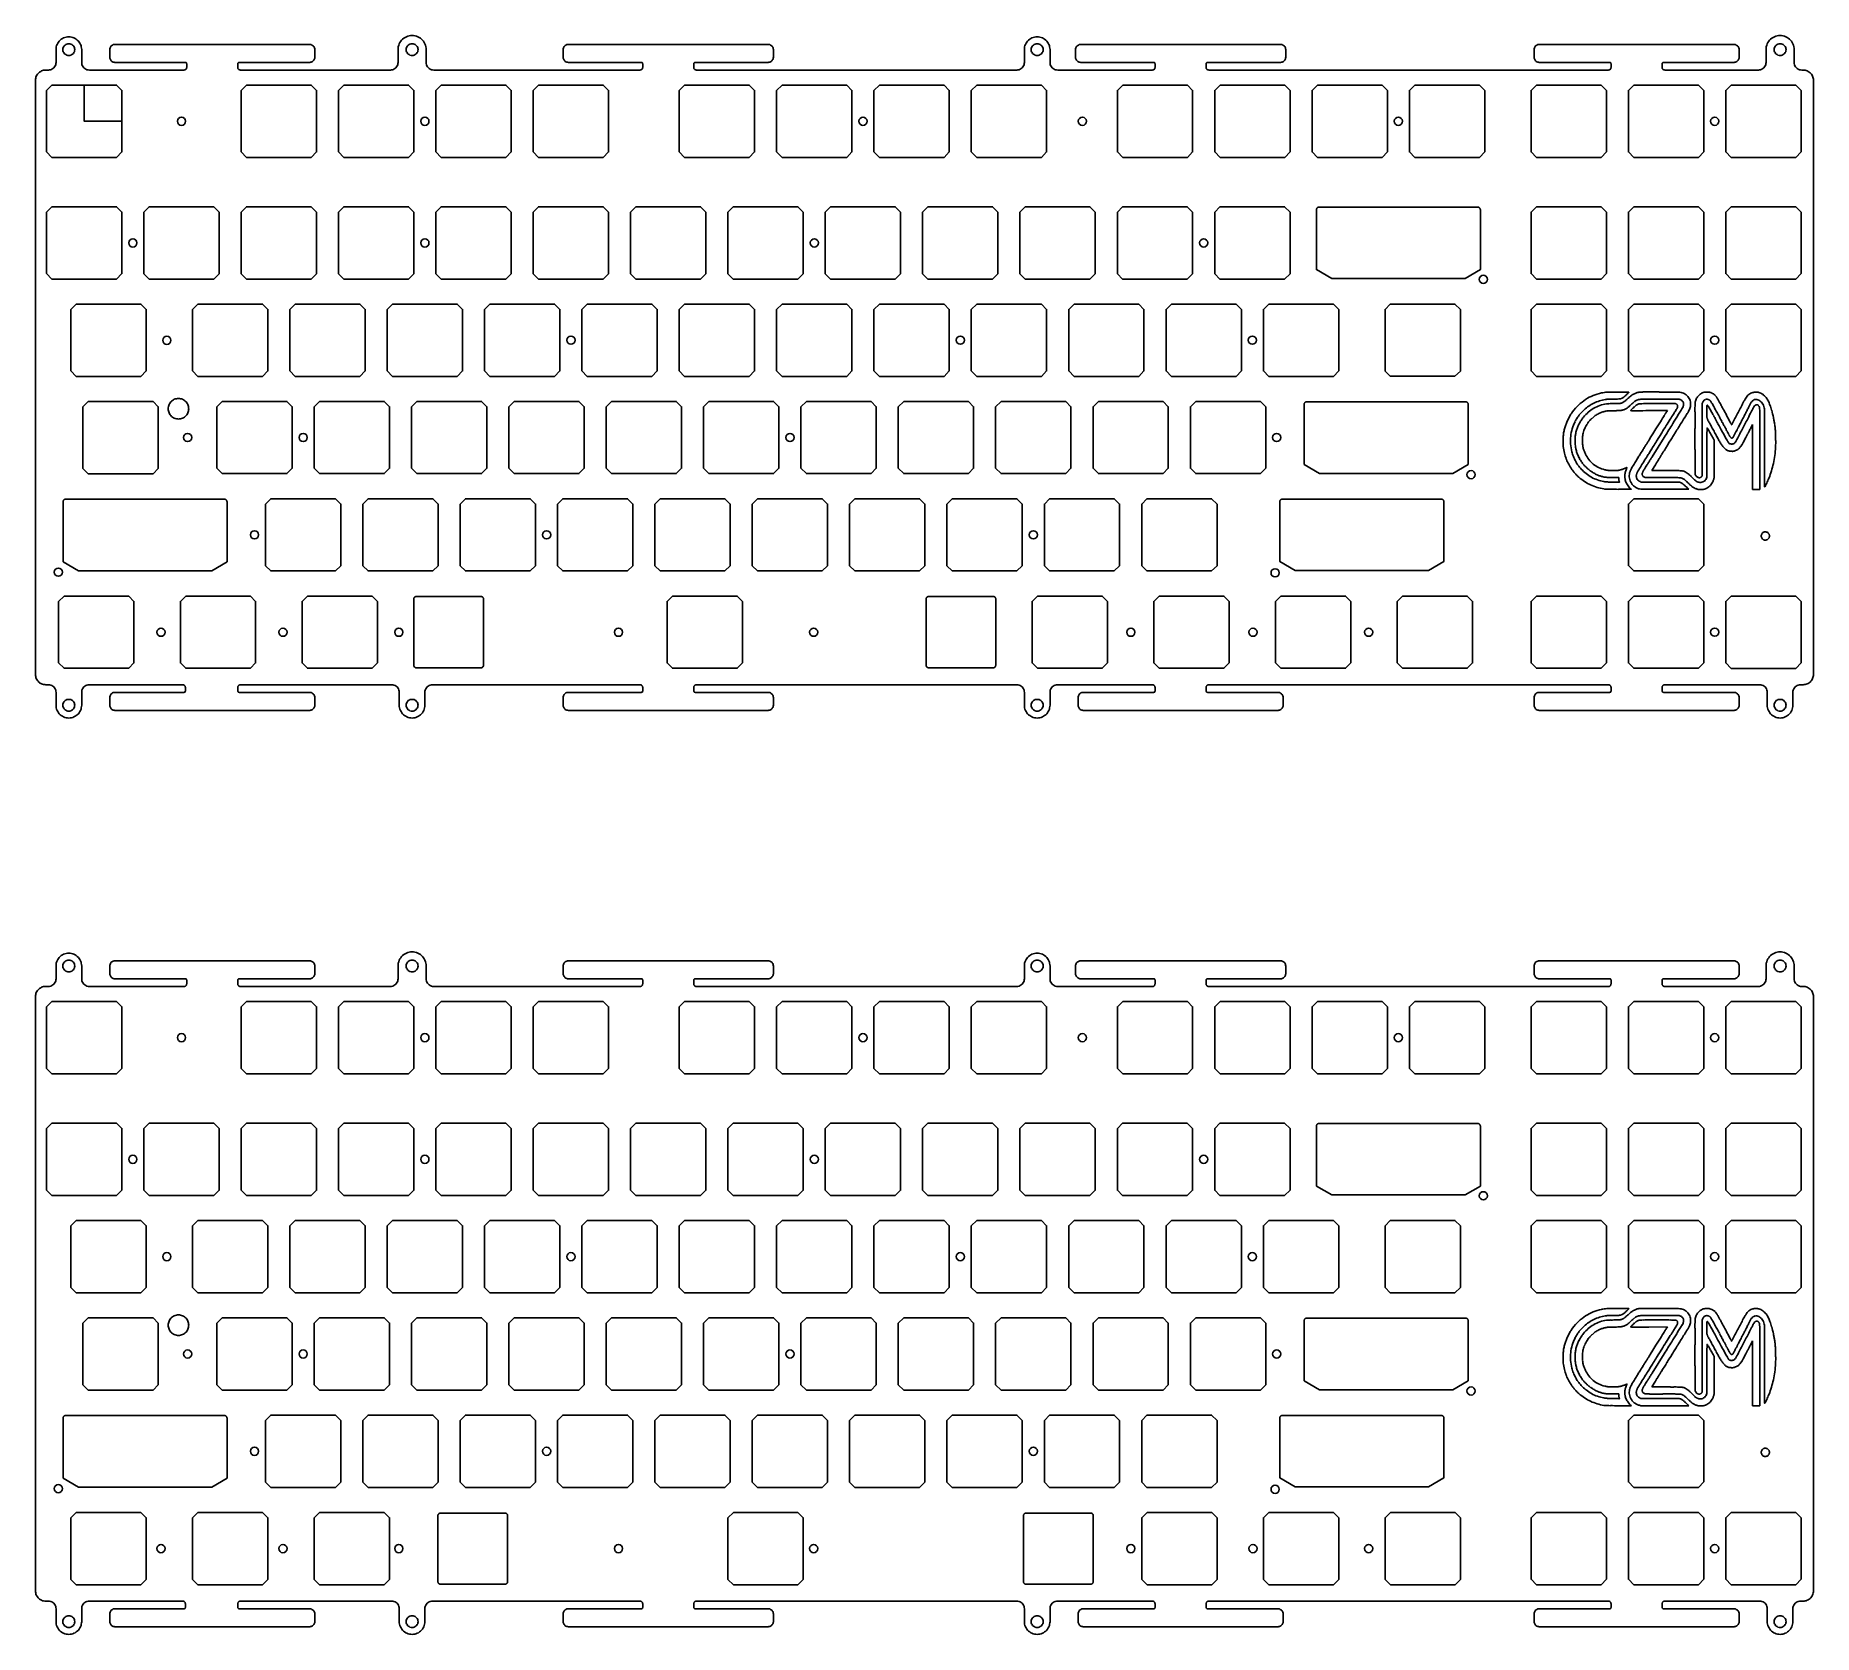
# Model space of a CAD drawing. Header units: millimetres. Extents: x 0 to 347, y -10 to 302.
import ezdxf

# ---------------------------------------------------------------- set-up
doc = ezdxf.new("R2010")
doc.units = ezdxf.units.MM
doc.header["$MEASUREMENT"] = 0
doc.layers.get('0').update_dxf_attribs({"color": 18, "true_color": 0x000000})
doc.layers.add('ECplate', color=160, linetype='Continuous', true_color=0x3535ff)
doc.layers.add('Poron', color=1, linetype='Continuous', true_color=0xff0000)

msp = doc.modelspace()

# ---------------------------------------------------------------- linework, layer by layer
for p, q in [((310.77, 232.05), (308.63, 232.05)), ((310.72, 231.98), (310.77, 232.05)), ((325.07, 229.8), (325.13, 229.98)), ((325.07, 222.82), (325.07, 229.8)), ((314.66, 228.43), (318.26, 228.44)), ((316.76, 226.04), (316.04, 224.88)), ((316.91, 226.27), (316.76, 226.04)), ((317.11, 226.6), (316.91, 226.27)), ((317.34, 226.97), (317.11, 226.6)), ((317.56, 227.32), (317.34, 226.97)), ((318.26, 228.44), (318.16, 228.29)), ((334.47, 224.9), (334.88, 225.71)), ((334.88, 225.71), (334.88, 219.39)), ((337.15, 229.01), (337.21, 228.76)), ((337.21, 228.76), (337.22, 221.14)), ((315.43, 223.89), (314.93, 223.1)), ((317.64, 223.2), (315.29, 219.43)), ((316.04, 224.88), (315.43, 223.89)), ((316.16, 222.49), (317.17, 224.11)), ((318.38, 221.83), (318.64, 222.25)), ((318.64, 222.25), (318.93, 222.71)), ((318.93, 222.71), (319.2, 223.14)), ((326, 225.03), (325.99, 223.63)), ((327.42, 222.65), (327.35, 222.79)), ((327.42, 219.11), (327.42, 222.65)), ((325.98, 220.22), (325.97, 215.4)), ((334.88, 219.39), (334.88, 213.06)), ((307.66, 215.37), (308.77, 215.37)), ((308.77, 215.37), (308.78, 215.11)), ((315.24, 216.76), (315.93, 217.88)), ((316.65, 216.74), (315.24, 216.76)), ((325.97, 215.4), (325.86, 215.18)), ((336.32, 213.2), (336.32, 215.5)), ((310.5, 213.07), (311.22, 213.07)), ((312.8, 213.15), (313.07, 213.08)), ((313.1, 214.5), (312.94, 214.57)), ((313.07, 213.08), (317.78, 213.07)), ((316.88, 214.48), (313.1, 214.5)), ((317.78, 213.07), (322.48, 213.07)), ((322.48, 213.07), (322.33, 213.2)), ((334.88, 213.06), (335.59, 213.06)), ((335.59, 213.06), (336.3, 213.06)), ((336.3, 213.06), (336.31, 213.14)), ((310.77, 53.14), (308.63, 53.14)), ((310.72, 53.08), (310.77, 53.14)), ((314.66, 49.52), (318.26, 49.53)), ((318.26, 49.53), (318.16, 49.38)), ((325.07, 50.89), (325.13, 51.07)), ((325.07, 43.91), (325.07, 50.89)), ((337.15, 50.1), (337.21, 49.86)), ((337.21, 49.86), (337.22, 42.24)), ((316.04, 45.97), (315.43, 44.98)), ((316.76, 47.13), (316.04, 45.97)), ((316.16, 43.58), (317.17, 45.2)), ((316.91, 47.36), (316.76, 47.13)), ((317.11, 47.7), (316.91, 47.36)), ((317.34, 48.06), (317.11, 47.7)), ((317.56, 48.41), (317.34, 48.06)), ((326, 46.12), (325.99, 44.72)), ((334.47, 46), (334.88, 46.8)), ((334.88, 46.8), (334.88, 40.48)), ((315.43, 44.98), (314.93, 44.19)), ((317.64, 44.29), (315.29, 40.53)), ((318.38, 42.92), (318.64, 43.34)), ((318.64, 43.34), (318.93, 43.8)), ((318.93, 43.8), (319.2, 44.24)), ((327.42, 43.75), (327.35, 43.88)), ((327.42, 40.2), (327.42, 43.75)), ((315.24, 37.85), (315.93, 38.97)), ((325.98, 41.31), (325.97, 36.49)), ((334.88, 40.48), (334.88, 34.16)), ((307.66, 36.46), (308.77, 36.46)), ((308.77, 36.46), (308.78, 36.2)), ((313.1, 35.59), (312.94, 35.66)), ((316.88, 35.57), (313.1, 35.59)), ((316.65, 37.84), (315.24, 37.85)), ((325.97, 36.49), (325.86, 36.27)), ((336.32, 34.29), (336.32, 36.6)), ((310.5, 34.16), (311.22, 34.17)), ((312.8, 34.25), (313.07, 34.17)), ((313.07, 34.17), (317.78, 34.16)), ((317.78, 34.16), (322.48, 34.16)), ((322.48, 34.16), (322.33, 34.29)), ((334.88, 34.16), (335.59, 34.16)), ((335.59, 34.16), (336.3, 34.16)), ((336.3, 34.16), (336.31, 34.23))]:
    msp.add_line(p, q)
for centre, radius, start, end in [((308.78, 221.41), 11.29, 133.9136, 143.1138), ((307.28, 222.98), 9.12, 123.1177, 133.9136), ((307.06, 223.32), 8.71, 112.0533, 123.1177), ((307.27, 222.79), 9.28, 101.4997, 112.0533), ((307.43, 222.82), 7.02, 109.51, 120.2181), ((307.49, 222.65), 7.2, 99.0036, 109.51), ((307.22, 223.05), 9.01, 97.9944, 101.4997), ((306.72, 226.56), 5.48, 92.9047, 97.9945), ((306.54, 228.64), 1.14, 92.5039, 99.0036), ((307.21, 216.97), 15.07, 90.3215, 92.9048), ((308.74, 178.31), 51.52, 92.0862, 92.504), ((308.4, 187.73), 42.09, 91.4764, 92.0862), ((308.71, -49.6), 281.65, 90.0149, 90.3216), ((308.92, 167.3), 62.52, 91.0231, 91.4764), ((306.18, 332.57), 101.89, 270.8928, 271.2272), ((307.88, 253.07), 22.38, 271.2272, 272.2571), ((308.06, 248.47), 17.77, 272.2571, 273.1775), ((309.02, 231.11), 0.389, 273.1774, 287.5599), ((308.76, 231.94), 1.26, 287.5599, 293.5003), ((308.41, 232.76), 2.15, 293.5003, 297.4932), ((308.36, 232.86), 2.26, 297.4931, 301.4035), ((308.61, 232.44), 1.78, 301.4036, 306.0876), ((308.35, 232.79), 2.21, 306.0877, 311.9113), ((276.29, 268.52), 50.22, 311.9114, 312.5146), ((259.07, 287.3), 75.69, 312.5146, 312.9266), ((326.47, 213.36), 23.61, 131.1726, 132.5947), ((309.11, 230.9), 2.34, 306.7431, 310.2789), ((310.07, 232.47), 0.812, 312.9266, 323.3974), ((302.9, 238.22), 11.95, 310.2789, 311.3361), ((301.94, 239.32), 13.4, 311.3361, 312.3949), ((314.59, 226.94), 5.57, 127.0148, 131.1726), ((302.81, 238.36), 12.1, 312.3949, 313.5379), ((313.31, 228.65), 3.44, 121.4621, 127.0148), ((313.55, 228.25), 3.9, 116.4139, 121.462), ((332.32, 206.43), 30.62, 131.8826, 132.7922), ((313.4, 228.55), 3.56, 111.5938, 116.4139), ((315.34, 225.37), 5.18, 128.4953, 131.8826), ((313.04, 229.46), 2.59, 105.4662, 111.5938), ((313.61, 227.54), 2.4, 123.3326, 128.4953), ((313.26, 228.06), 1.77, 116.8584, 123.3327), ((313.04, 229.45), 2.59, 99.3483, 105.4662), ((313.17, 228.25), 1.57, 109.9525, 116.8584), ((313.21, 228.45), 3.61, 94.5687, 99.3483), ((313.1, 228.46), 1.35, 102.2189, 109.9525), ((313.02, 228.82), 0.968, 91.2049, 102.219), ((313.48, 225.01), 7.06, 90.0742, 94.5686), ((314.28, 168.71), 61.09, 90.64, 91.2049), ((316.98, -2476.68), 2708.76, 90.00614, 90.0742), ((314.76, 125.93), 103.88, 90.1135, 90.64), ((316.92, -963.03), 1192.84, 90.02558, 90.11358), ((316.62, -287.19), 517, 89.8775, 90.0256), ((316.99, -2526.12), 2758.19, 89.9393, 90.00622), ((317.18, -20.99), 250.8, 89.6231, 89.8775), ((311.87, -829.15), 1058.98, 89.57087, 89.62313), ((319.8, 229.4), 0.397, 76.9385, 89.5709), ((319.81, 229.48), 0.321, 57.3971, 76.9386), ((319.91, 225.26), 6.81, 85.3576, 89.9393), ((319.59, 229.13), 0.729, 46.8184, 57.397), ((319.59, 229.12), 0.739, 36.2865, 46.8183), ((318.94, 229.48), 1.36, 330.0514, 341.6786), ((319.89, 229.35), 0.36, 18.2644, 36.2865), ((319.64, 229.27), 0.623, 359.4302, 18.2644), ((319.59, 229.27), 0.674, 341.6786, 359.4302), ((320.11, 227.8), 4.26, 78.4835, 85.3576), ((320.51, 229.74), 2.29, 67.5277, 78.4835), ((320.63, 230.03), 1.97, 55.5937, 67.5277), ((320.4, 229.7), 2.38, 45.2347, 55.5938), ((319.92, 229.21), 3.05, 35.7418, 45.2347), ((320.69, 229.77), 2.1, 23.1751, 35.7418), ((320.75, 229.8), 2.04, 10.4019, 23.175), ((320.76, 229.55), 2.03, 340.0581, 351.3194), ((320.07, 229.67), 2.73, 0.1251, 10.4019), ((319.98, 229.67), 2.82, 351.3194, 0.1251), ((345.4, 229.04), 21.74, 177.8467, 179.3501), ((426.98, 228.11), 103.33, 179.3502, 179.9463), ((325.1, 229.8), 1.43, 166.8609, 177.8466), ((326.73, 229.42), 3.1, 152.7156, 166.8609), ((326.04, 229.78), 2.32, 135.1524, 152.7156), ((325.94, 229.88), 2.18, 116.9715, 135.1524), ((326.07, 229.62), 2.47, 100.3913, 116.9715), ((325.81, 231.05), 1.02, 90.2133, 100.3913), ((325.83, 226.57), 5.5, 87.2959, 90.2133), ((820.79, 222.31), 494.85, 179.1785, 179.3011), ((326.16, 229.4), 0.174, 148.2826, 179.1784), ((326.04, 229.48), 0.0267, 66.8603, 148.2825), ((325.98, 229.35), 0.168, 45.7003, 66.8603), ((325.83, 226.65), 5.42, 84.3115, 87.296), ((325.64, 229), 0.658, 36.0924, 45.7003), ((323.19, 227.21), 3.69, 33.4138, 36.0924), ((322.66, 226.86), 4.32, 29.4695, 33.4138), ((326.24, 230.78), 1.27, 75.5567, 84.3115), ((326.03, 229.95), 2.12, 65.3043, 75.5566), ((326.7, 230.35), 0.0283, 182.4207, 210.2277), ((328.39, 231.34), 1.99, 210.2278, 211.5527), ((327.97, 231.08), 1.5, 211.5526, 213.6634), ((328.72, 231.58), 2.4, 213.6634, 215.1465), ((325.93, 229.73), 2.37, 55.8526, 65.3042), ((325.95, 229.76), 2.33, 46.3263, 55.8525), ((326.2, 230.03), 1.96, 35.4802, 46.3262), ((326.48, 230.23), 1.62, 31.5992, 35.4801), ((319.16, 225.73), 10.21, 30.6039, 31.5992), ((318.09, 225.09), 11.46, 29.5913, 30.6039), ((318.25, 225.18), 11.27, 28.5658, 29.5914), ((294, 210.43), 39.64, 28.4302, 29.4728), ((-10.93, 45.35), 386.38, 28.2345, 28.4302), ((952.13, -98.83), 700.97, 151.99968, 152.1773), ((343.09, 225), 11.19, 148.5535, 151.9997), ((336.72, 228.9), 3.72, 140.6, 148.5535), ((335.69, 229.74), 2.39, 129.5372, 140.6), ((305.01, 243.52), 32.5, 333.2239, 333.8168), ((335.5, 229.97), 2.09, 117.6137, 129.5372), ((335.51, 229.94), 2.12, 105.8326, 117.6137), ((335.25, 230.88), 1.14, 93.969, 105.8326), ((338.04, 227.38), 3.4, 146.1079, 152.1709), ((335.53, 226.82), 5.21, 90.1191, 93.969), ((336.05, 228.71), 1.01, 133.4545, 146.1079), ((335.62, 229.16), 0.387, 107.5243, 133.4545), ((335.75, 228.75), 0.824, 95.601, 107.5243), ((335.53, 226.84), 5.2, 86.2472, 90.1191), ((335.72, 229.1), 0.467, 77.3729, 95.601), ((335.73, 229.13), 0.443, 58.5625, 77.373), ((335.79, 230.81), 1.22, 74.9095, 86.2471), ((335.6, 228.92), 0.685, 45, 58.5625), ((335.71, 229.03), 0.522, 8.3722, 45), ((335.53, 229.86), 2.2, 64.0411, 74.9095), ((331.06, 228.35), 5.22, 1.6155, 8.3722), ((335.33, 229.44), 2.67, 54.6361, 64.041), ((335.21, 229.28), 2.87, 45.561, 54.6361), ((335.05, 229.12), 3.1, 36.9988, 45.561), ((333.88, 228.23), 4.57, 27.216, 36.9989), ((331.68, 227.1), 7.04, 20.1346, 27.216), ((327.49, 225.57), 11.5, 14.7487, 20.1347), ((306.66, 222.72), 8.74, 157.9304, 163.0868), ((308.92, 221.81), 11.18, 153.6433, 157.9304), ((311.82, 220.37), 14.42, 151.7763, 153.6434), ((306.58, 223.18), 8.47, 148.9953, 151.7763), ((305.61, 223.77), 7.34, 145.9882, 148.9953), ((305.99, 223.51), 7.8, 143.1138, 145.9883), ((307.67, 222.37), 7.5, 152.4555, 158.3332), ((308.09, 222.15), 7.97, 146.7472, 152.4554), ((308, 222.21), 7.86, 140.9806, 146.7472), ((307.79, 222.38), 7.59, 130.8594, 140.9806), ((307.47, 222.75), 7.1, 120.2181, 130.8594), ((302.68, 227.64), 1.11, 309.6423, 311.7386), ((294.28, 237.05), 13.72, 311.7387, 312.0715), ((293.71, 237.68), 14.58, 312.0715, 312.4405), ((291.78, 239.79), 17.43, 312.4404, 312.7631), ((307.61, 266.97), 38.55, 270.1024, 271.111), ((308.09, 241.92), 13.49, 271.1111, 273.3183), ((308.4, 236.64), 8.2, 273.3183, 276.0711), ((309.08, 230.2), 1.72, 276.0712, 284.8242), ((309.02, 230.45), 1.99, 284.8243, 291.9702), ((308.34, 232.13), 3.8, 291.9703, 296.3721), ((308.28, 232.24), 3.92, 296.3721, 300.7267), ((308.99, 231.06), 2.55, 300.7267, 306.7432), ((311.36, 228.32), 0.313, 133.144, 151.3094), ((311.11, 228.46), 0.0231, 151.3095, 268.5973), ((311.95, 262.66), 34.24, 268.5973, 269.3438), ((368.06, 167.82), 83.22, 132.7922, 133.144), ((312.23, 287.84), 59.42, 269.3437, 270.1032), ((307.35, 3001.95), 2773.53, 270.10307, 270.15097), ((642.02, 25.66), 382.03, 148.0813, 148.1386), ((2814.11, -1330.6), 2940.52, 148.04786, 148.10195), ((548.96, 83.63), 272.39, 148.0075, 148.0813), ((573.52, 68.29), 301.34, 147.9515, 148.0075), ((326.65, 222.84), 10.08, 147.2991, 147.9516), ((1595.83, -570.74), 1504.69, 147.97712, 148.04793), ((313.99, 232.34), 7.07, 326.6318, 330.0514), ((420.96, 164.05), 118.98, 147.5236, 147.9772), ((312.93, 233.71), 10.91, 327.6915, 331.0933), ((319.88, 229.87), 2.96, 331.0932, 340.0582), ((5719.69, 223.15), 5396.03, 179.94625, 179.98109), ((496.35, 226.26), 170.39, 179.3011, 179.6366), ((327.47, 227.34), 1.5, 179.6366, 189.3859), ((327.58, 227.35), 1.61, 189.3859, 196.048), ((327.38, 227.3), 1.4, 196.0479, 203.4427), ((328.61, 227.83), 2.75, 203.4427, 208.3213), ((342.04, 235.07), 18.01, 208.3213, 209.5383), ((178.77, 145.55), 169.6, 29.1895, 29.4696), ((229.19, 173.72), 111.85, 28.7491, 29.1896), ((286.94, 205.4), 45.98, 27.8933, 28.7491), ((464.36, 299.81), 154.12, 207.994, 208.1045), ((574.62, 358.69), 279.12, 208.1044, 208.1752), ((568.76, 355.55), 272.47, 208.1752, 208.2462), ((432.32, 282.25), 117.59, 208.2462, 208.3794), ((12.51, 57.93), 359.78, 28.0225, 28.2345), ((274.51, 197.37), 62.98, 27.2526, 28.0225), ((339.41, 222.08), 9.29, 152.3417, 156.1722), ((1006.51, -127.54), 762.46, 152.17733, 152.34166), ((190.69, 298.77), 159.42, 332.596, 332.7578), ((169.55, 309.66), 183.2, 332.7577, 332.9035), ((306.07, 242.52), 31.1, 331.9063, 332.5176), ((276.27, 258.02), 64.69, 332.5175, 332.8709), ((276.03, 258.14), 64.95, 332.8708, 333.224), ((372.41, 209.23), 42.27, 152.1709, 153.1291), ((286.22, 227.08), 50.09, 0.1435, 1.6155), ((-10063.27, 201.15), 10399.6, 0.109876, 0.143566), ((303.65, 219.29), 36.16, 12.4554, 14.7487), ((317.43, 222.33), 22.04, 10.635, 12.4554), ((322.89, 223.36), 16.49, 8.3724, 10.635), ((321.9, 223.21), 17.49, 6.1828, 8.3723), ((316.94, 222.52), 19.03, 177.9733, 179.9907), ((316.98, 222.52), 19.08, 179.9907, 181.9979), ((302.68, 223.03), 4.76, 172.3243, 177.9732), ((309.69, 222.08), 11.84, 168.2059, 172.3243), ((306.77, 222.69), 8.86, 163.0868, 168.2059), ((322.79, 222.62), 22.51, 178.484, 180.0147), ((324.78, 222.62), 24.51, 180.0147, 181.4427), ((305.13, 223.09), 4.85, 173.7007, 178.484), ((304.17, 223.19), 3.88, 168.1915, 173.7007), ((310.71, 221.82), 10.56, 165.581, 168.1915), ((305.97, 223.04), 5.67, 158.3332, 165.581), ((482.19, 119.24), 196.88, 148.1621, 148.2902), ((-662.54, 830.12), 1151.98, 328.10249, 328.16575), ((98.8, 360.25), 259.57, 328.1162, 328.2263), ((68.66, 378.91), 295.01, 328.2263, 328.3262), ((95.16, 362.56), 263.88, 328.3264, 328.4263), ((273.74, 252.81), 54.27, 328.4264, 328.7493), ((2200.08, 224.31), 1876.43, 179.98105, 180.04339), ((2191.84, 224.3), 1868.19, 180.04337, 180.10593), ((-4947.56, 222.82), 5272.63, 359.95921, 0), ((831.84, 220.4), 505.86, 179.6344, 179.8105), ((326.01, 225.03), 0.00976, 90, 179.629), ((326.01, 225.02), 0.0243, 61.9667, 90), ((325.96, 224.92), 0.133, 53.9842, 61.9667), ((325.94, 224.89), 0.166, 46.4581, 53.9843), ((325.92, 224.87), 0.191, 39.6903, 46.4581), ((325.64, 224.64), 0.554, 30.101, 39.6902), ((-1357.65, -751.17), 1946.24, 30.06808, 30.10108), ((-159.03, -57.25), 561.24, 29.9613, 30.0681), ((321.64, 219.84), 6.43, 27.3651, 29.9614), ((334.9, 227.2), 7.97, 206.6675, 209.424), ((415.74, 272.8), 100.78, 209.4239, 209.8543), ((420.89, 275.75), 106.73, 209.8543, 210.2613), ((449.4, 289.58), 136.1, 208.1991, 208.313), ((458.29, 294.38), 146.2, 208.313, 208.4209), ((444.45, 286.89), 130.47, 208.421, 208.528), ((350.52, 235.82), 23.55, 208.528, 208.9082), ((337.72, 227.64), 8.41, 207.6321, 209.1708), ((333.64, 225.36), 3.73, 209.1707, 211.9946), ((332.56, 224.69), 2.46, 211.9945, 215.3795), ((331.06, 223.62), 0.615, 215.3795, 224.8689), ((331.98, 224.55), 1.92, 224.8689, 227.9258), ((330.81, 223.24), 0.167, 227.9258, 246.2636), ((330.79, 223.2), 0.116, 246.2636, 269.8042), ((330.79, 223.72), 0.645, 269.8041, 276.4309), ((330.81, 223.49), 0.411, 276.4309, 283.5926), ((330.79, 223.57), 0.493, 283.5926, 289.8379), ((330.81, 223.52), 0.434, 289.8379, 296.3033), ((330.95, 223.24), 0.13, 296.3034, 312.1447), ((330.93, 223.27), 0.161, 312.1447, 330.9397), ((311.12, 234.27), 22.82, 330.9398, 331.4974), ((319.17, 229.9), 13.66, 331.4974, 332.5977), ((311.19, 234.04), 22.65, 332.5977, 333.3511), ((319.65, 231.52), 13.98, 331.6052, 332.4466), ((201.47, 293.19), 147.28, 332.4466, 332.596), ((323.62, 227.3), 10.72, 328.7183, 331.6002), ((262.92, 260.12), 79.72, 331.6001, 332.2563), ((330.01, 226.13), 4.52, 330.9983, 332.4896), ((240.05, 272.98), 105.95, 332.4896, 332.6409), ((244.55, 270.65), 100.88, 332.6409, 332.8302), ((212.76, 286.97), 136.62, 332.8303, 332.9811), ((311.29, 222.06), 28.16, 4.65, 6.1827), ((330.41, 223.62), 8.98, 0.7274, 4.6499), ((249.91, 222.59), 89.48, 0.0026, 0.7273), ((246.05, 222.59), 93.35, 359.3082, 0.0026), ((302.38, 222.01), 4.47, 181.9978, 187.8932), ((313.82, 223.6), 16.02, 187.8932, 192.3949), ((306.21, 221.92), 8.22, 192.3949, 199.8096), ((305.54, 221.68), 7.51, 199.8096, 207.6206), ((306.47, 222.16), 6.19, 181.4427, 185.4143), ((304.79, 222), 4.5, 185.4143, 190.2466), ((308.05, 222.59), 7.81, 190.2467, 193.4406), ((306.27, 222.16), 5.98, 193.4406, 200.7573), ((308.55, 223.03), 8.42, 200.7573, 206.4158), ((308.34, 222.92), 8.18, 206.4158, 212.14), ((555.02, 68.38), 285.59, 148.1414, 148.2991), ((567.59, 60.56), 300.4, 147.9887, 148.1414), ((1243.17, -361.77), 1097.12, 147.93044, 147.98865), ((-31.88, 437.24), 408.96, 327.8871, 328.0104), ((-196.73, 540.21), 603.32, 328.01032, 328.10245), ((-448.49, 697.86), 902.6, 328.02984, 328.06055), ((-729.79, 873.23), 1234.09, 328.06046, 328.08475), ((-645.43, 820.69), 1134.72, 328.08468, 328.1092), ((34.61, 397.55), 333.77, 328.1092, 328.1701), ((1996.61, 223.94), 1672.95, 180.10592, 180.16688), ((571.99, 219.79), 248.33, 180.167, 180.4163), ((-107.87, 219.37), 432.94, 359.7048, 359.9592), ((1356.53, 218.67), 1030.55, 179.81037, 179.91373), ((-1603.98, 219.13), 1931.4, 359.93514, 359.99932), ((334.29, 225.22), 6.46, 210.2613, 213.4073), ((330.92, 223), 2.42, 213.4072, 220.7155), ((333.14, 224.91), 5.35, 220.7155, 224.7523), ((333.06, 224.84), 5.25, 224.7524, 228.7116), ((330.45, 221.86), 1.28, 228.7117, 240.0056), ((330.84, 222.53), 2.06, 240.0056, 246.7559), ((330.7, 222.22), 1.72, 246.7558, 254.4906), ((330.73, 222.32), 1.83, 254.4905, 261.9737), ((330.84, 223.14), 2.65, 261.9737, 267.6242), ((330.95, 225.68), 5.19, 267.6242, 269.5528), ((330.92, 221.87), 1.39, 269.5527, 274.7043), ((330.94, 221.58), 1.09, 274.7043, 280.6832), ((330.73, 222.69), 2.22, 280.6833, 284.1913), ((330.69, 222.86), 2.39, 284.1914, 291.8817), ((330.81, 222.56), 2.07, 291.8817, 300.4583), ((330.8, 222.58), 2.09, 300.4582, 308.9778), ((330.53, 222.91), 2.53, 308.9778, 316.3808), ((330.55, 222.89), 2.49, 316.3808, 323.8758), ((328.96, 224.06), 4.47, 323.8757, 328.7184), ((-3169.49, 214.37), 3505.82, 0.06038, 0.10988), ((9666.45, 230.82), 9329.24, 180.059418, 180.087378), ((319.08, 222.4), 20.33, 346.7477, 351.1392), ((314.41, 223.12), 25.05, 351.1392, 354.8941), ((331.93, 221.56), 7.46, 354.894, 359.3082), ((308.9, 223.44), 11.3, 207.6207, 213.3715), ((308.3, 223.05), 10.59, 213.3716, 216.7568), ((306.89, 222), 8.83, 216.7569, 220.6377), ((306.37, 221.55), 8.14, 220.6377, 224.6812), ((305.65, 220.84), 7.14, 224.6813, 229.1443), ((308.35, 223.95), 11.25, 229.1443, 236.3612), ((305.58, 221.19), 4.92, 212.14, 220.5175), ((310.03, 224.99), 10.78, 220.5175, 222.1809), ((307.77, 222.94), 7.73, 222.1809, 224.3145), ((309.8, 224.93), 10.57, 224.3145, 225.641), ((302.52, 217.48), 0.159, 225.641, 252.3912), ((302.6, 217.28), 0.0771, 180, 228.966), ((312.47, 228.62), 15.1, 228.966, 230.1328), ((307.77, 222.99), 7.78, 230.1328, 232.6816), ((308.56, 224.02), 9.07, 232.6816, 234.9529), ((308.44, 223.85), 8.86, 234.9529, 239.5628), ((307.07, 221.52), 6.16, 239.5628, 245.618), ((306.91, 221.16), 5.77, 245.618, 251.8942), ((307.19, 222.03), 6.68, 251.8942, 257.5154), ((307.49, 223.4), 8.08, 257.5154, 260.4251), ((306.74, 218.94), 3.55, 260.4251, 265.8035), ((306.97, 222.05), 6.68, 265.8036, 269.3518), ((307.66, 283.03), 67.66, 269.3518, 270), ((314.15, 207.57), 10.46, 112.5154, 113.3152), ((312.23, 212.2), 5.45, 111.2121, 112.5155), ((317.24, 199.29), 19.3, 110.8929, 111.2122), ((306.64, 218.68), 3.97, 336.4987, 337.7982), ((308.37, 217.97), 2.11, 337.7982, 339.8841), ((306, 218.84), 4.63, 339.8841, 340.6892), ((310.36, 217.31), 0.00914, 45.0001, 110.8929), ((310.36, 217.31), 0.00906, 340.6892, 45.0001), ((313.22, 215.66), 2.39, 171.824, 183.9763), ((313.21, 215.66), 2.39, 183.9763, 196.1357), ((313.84, 215.57), 3.02, 161.628, 171.824), ((314.82, 215.24), 4.06, 157.9635, 161.628), ((314.04, 215.56), 3.21, 153.596, 157.9635), ((315.09, 215.04), 4.38, 149.9578, 153.596), ((322.78, 210.59), 13.27, 148.3647, 149.9578), ((1097.86, -266.9), 923.62, 148.29896, 148.36474), ((314.51, 215.96), 1.16, 163.4862, 174.2034), ((313.91, 216.02), 0.55, 174.2035, 192.8986), ((313.86, 216.01), 0.504, 192.8986, 212.5916), ((314.79, 215.87), 1.44, 156.5465, 163.4861), ((314.17, 216.2), 0.866, 212.5916, 225.7112), ((315.16, 215.71), 1.86, 150.7929, 156.5465), ((319.01, 213.56), 6.26, 148.1668, 150.7929), ((313.99, 216.02), 0.612, 225.7112, 251.4811), ((412.13, 155.75), 115.87, 147.853, 148.1668), ((314.19, 216.63), 1.25, 251.4811, 266.577), ((314.78, 226.38), 11.03, 266.577, 269.8951), ((317.35, 1633.61), 1418.26, 269.89508, 270.00004), ((319.15, 90.44), 126.29, 89.3767, 89.8436), ((320.46, 210.15), 6.57, 85.3636, 89.3767), ((320.82, 214.63), 2.07, 76.7831, 85.3636), ((320.76, 214.38), 2.33, 68.9182, 76.7832), ((320.92, 214.81), 1.87, 57.3603, 68.9182), ((319.45, 212.5), 4.61, 51.4565, 57.3603), ((318.47, 211.27), 6.18, 46.3025, 51.4565), ((315.89, 208.57), 9.92, 42.686, 46.3025), ((824.8, 221.63), 501.15, 180.4164, 180.5883), ((328.55, 216.54), 4.87, 180.5883, 185.2614), ((324.46, 216.16), 0.765, 185.2614, 202.8571), ((324.7, 216.26), 1.02, 202.8571, 217.0531), ((324.5, 216.11), 0.778, 217.0531, 234.2902), ((324.52, 216.14), 0.814, 234.2901, 250.9512), ((324.5, 216.08), 0.744, 250.9511, 268.4161), ((324.5, 215.86), 0.531, 268.416, 290.9021), ((324.46, 215.97), 0.641, 290.9021, 302.7636), ((324.46, 215.97), 0.642, 302.7636, 314.6165), ((324.5, 215.93), 0.586, 314.6165, 327.0222), ((324.64, 215.83), 0.411, 327.0222, 343.2133), ((324.55, 215.86), 0.512, 343.2132, 359.5971), ((-357.88, 220.66), 682.96, 359.59701, 359.70472), ((324.39, 215.88), 3.03, 344.2641, 349.1227), ((325.72, 215.62), 1.68, 349.1227, 357.8542), ((307.11, 216.32), 20.3, 357.8542, 359.2616), ((252.12, 217.03), 75.3, 359.2616, 359.9351), ((-1467.89, 216.17), 1804.22, 359.97901, 0.06037), ((694.31, 217.14), 357.09, 180.0874, 180.3849), ((323.93, 220.99), 15.27, 336.8155, 342.1257), ((320.98, 221.95), 18.37, 342.1257, 346.7477), ((307.13, 222.13), 9.06, 236.3612, 244.8536), ((307.1, 222.06), 8.98, 244.8535, 253.3846), ((307.63, 223.85), 10.85, 253.3845, 260.7866), ((306.41, 216.32), 3.22, 260.7866, 265.9953), ((306.74, 221.06), 7.97, 265.9953, 268.6404), ((307.37, 247.58), 34.5, 268.6404, 269.6791), ((312.5, 1162.73), 949.67, 269.67902, 269.77321), ((307.43, 180.55), 33.93, 89.3052, 89.8202), ((307.41, 179.49), 34.99, 88.8019, 89.3052), ((307.49, 183.27), 31.21, 88.3065, 88.802), ((308.26, 209.37), 5.1, 86.4153, 88.3065), ((309.88, 501.95), 288.88, 269.7732, 269.9625), ((310.84, 215.24), 2.06, 183.6383, 186.8128), ((312.15, 215.4), 3.38, 186.8128, 189.0067), ((312, 215.37), 3.23, 189.0067, 191.2206), ((310.07, 214.99), 1.26, 191.2206, 195.6809), ((309.79, 358.84), 145.77, 269.9626, 270.2784), ((313.81, 215.83), 3.01, 196.1356, 206.3623), ((310.6, 212.23), 1.07, 59.1164, 62.0541), ((313.3, 215.58), 2.44, 206.3623, 219.0605), ((310.83, 212.6), 0.634, 54.7635, 59.1163), ((310.81, 212.57), 0.668, 51.4307, 54.7635), ((311.21, 213.08), 0.0149, 0, 51.4307), ((311.22, 213.08), 0.00899, 270.296, 360), ((313.33, 215.61), 2.49, 219.0605, 231.5757), ((313.42, 215.71), 2.62, 231.5757, 243.7474), ((313.61, 216.1), 3.06, 243.7474, 254.5918), ((311.54, -1188.12), 1402.61, 89.70104, 89.78217), ((318.15, 78.41), 136.07, 89.2514, 89.701), ((318, 67.04), 147.44, 88.9752, 89.2514), ((320.63, 214.04), 0.411, 71.5383, 88.9752), ((320.32, 213.09), 1.41, 62.4505, 71.5384), ((320.25, 212.96), 1.56, 54.0207, 62.4506), ((319.19, 211.51), 3.35, 48.7396, 54.0207), ((306.09, 196.57), 23.23, 47.4739, 48.7396), ((337.86, 230.39), 22.37, 225.6195, 226.4269), ((338.02, 230.57), 22.61, 226.4269, 227.2279), ((336.36, 228.77), 20.17, 227.2278, 228.0134), ((324.97, 216.11), 3.13, 228.0133, 231.1234), ((324.6, 215.65), 2.55, 231.1234, 237.6684), ((325.31, 216.78), 3.89, 237.6685, 242.4376), ((325.33, 216.82), 3.93, 242.4377, 247.185), ((324.87, 215.73), 2.74, 247.185, 253.4003), ((324.82, 215.54), 2.55, 253.4003, 256.9705), ((324.48, 214.08), 1.04, 256.9706, 263.9372), ((324.55, 214.79), 1.76, 263.9373, 268.8802), ((324.81, 227.81), 14.78, 268.8803, 269.9116), ((324.81, 228.67), 15.64, 269.9116, 270.9019), ((325.03, 214.66), 1.63, 270.9019, 276.1201), ((325.1, 213.98), 0.95, 276.1201, 283.5842), ((324.72, 215.59), 2.6, 283.5842, 287.1047), ((324.75, 215.49), 2.5, 287.1046, 298.4816), ((324.56, 215.84), 2.89, 298.4815, 308.6702), ((324.56, 215.84), 2.89, 308.6701, 318.8574), ((324.85, 215.58), 2.5, 318.8575, 330.2236), ((325.13, 215.42), 2.18, 330.2237, 336.3291), ((323.61, 216.08), 3.84, 336.329, 340.3336), ((323.44, 216.15), 4.02, 340.3335, 344.2641), ((336.08, 213.2), 0.245, 345.9107, 359.9743), ((1081.94, 219.74), 744.73, 180.38495, 180.47456), ((337.26, 213.57), 0.0175, 180.4746, 309.6902), ((337.1, 213.76), 0.267, 309.6901, 333.2198), ((304.72, 230.11), 36.54, 333.2198, 333.9335), ((319.94, 222.66), 19.59, 333.9335, 335.4195), ((318.39, 223.37), 21.29, 335.4196, 336.8155), ((307.06, 44.41), 8.71, 112.0533, 123.1177), ((307.27, 43.88), 9.28, 101.4997, 112.0533), ((307.22, 44.15), 9.01, 97.9944, 101.4997), ((306.72, 47.65), 5.48, 92.9047, 97.9945), ((307.21, 38.07), 15.07, 90.3215, 92.9048), ((308.71, -228.51), 281.65, 90.0149, 90.3216), ((308.61, 53.54), 1.78, 301.4036, 306.0876), ((308.35, 53.88), 2.21, 306.0877, 311.9113), ((276.29, 89.61), 50.22, 311.9114, 312.5146), ((259.07, 108.39), 75.69, 312.5146, 312.9266), ((326.47, 34.45), 23.61, 131.1726, 132.5947), ((310.07, 53.56), 0.812, 312.9266, 323.3974), ((314.59, 48.03), 5.57, 127.0148, 131.1726), ((313.31, 49.74), 3.44, 121.4621, 127.0148), ((313.55, 49.34), 3.9, 116.4139, 121.462), ((313.4, 49.64), 3.56, 111.5938, 116.4139), ((313.04, 50.55), 2.59, 105.4662, 111.5938), ((313.04, 50.55), 2.59, 99.3483, 105.4662), ((313.21, 49.55), 3.61, 94.5687, 99.3483), ((313.48, 46.11), 7.06, 90.0742, 94.5686), ((316.98, -2655.59), 2708.76, 90.00614, 90.0742), ((316.99, -2705.03), 2758.19, 89.9393, 90.00622), ((319.91, 46.36), 6.81, 85.3576, 89.9393), ((320.11, 48.89), 4.26, 78.4835, 85.3576), ((320.51, 50.83), 2.29, 67.5277, 78.4835), ((320.63, 51.12), 1.97, 55.5937, 67.5277), ((320.4, 50.79), 2.38, 45.2347, 55.5938), ((319.92, 50.31), 3.05, 35.7418, 45.2347), ((320.69, 50.86), 2.1, 23.1751, 35.7418), ((326.04, 50.87), 2.32, 135.1524, 152.7156), ((325.94, 50.97), 2.18, 116.9715, 135.1524), ((326.07, 50.71), 2.47, 100.3913, 116.9715), ((325.81, 52.14), 1.02, 90.2133, 100.3913), ((325.83, 47.67), 5.5, 87.2959, 90.2133), ((325.83, 47.74), 5.42, 84.3115, 87.296), ((326.24, 51.87), 1.27, 75.5567, 84.3115), ((326.03, 51.04), 2.12, 65.3043, 75.5566), ((325.93, 50.82), 2.37, 55.8526, 65.3042), ((325.95, 50.85), 2.33, 46.3263, 55.8525), ((326.2, 51.12), 1.96, 35.4802, 46.3262), ((326.48, 51.32), 1.62, 31.5992, 35.4801), ((319.16, 46.82), 10.21, 30.6039, 31.5992), ((336.72, 49.99), 3.72, 140.6, 148.5535), ((335.69, 50.83), 2.39, 129.5372, 140.6), ((335.5, 51.07), 2.09, 117.6137, 129.5372), ((335.51, 51.04), 2.12, 105.8326, 117.6137), ((335.25, 51.98), 1.14, 93.969, 105.8326), ((335.53, 47.92), 5.21, 90.1191, 93.969), ((335.53, 47.93), 5.2, 86.2472, 90.1191), ((335.79, 51.9), 1.22, 74.9095, 86.2471), ((335.53, 50.95), 2.2, 64.0411, 74.9095), ((335.33, 50.53), 2.67, 54.6361, 64.041), ((335.21, 50.37), 2.87, 45.561, 54.6361), ((335.05, 50.21), 3.1, 36.9988, 45.561), ((333.88, 49.32), 4.57, 27.216, 36.9989), ((306.58, 44.28), 8.47, 148.9953, 151.7763), ((305.61, 44.86), 7.34, 145.9882, 148.9953), ((305.99, 44.6), 7.8, 143.1138, 145.9883), ((308.78, 42.51), 11.29, 133.9136, 143.1138), ((307.28, 44.07), 9.12, 123.1177, 133.9136), ((307.79, 43.47), 7.59, 130.8594, 140.9806), ((307.47, 43.84), 7.1, 120.2181, 130.8594), ((307.43, 43.92), 7.02, 109.51, 120.2181), ((307.49, 43.75), 7.2, 99.0036, 109.51), ((306.54, 49.73), 1.14, 92.5039, 99.0036), ((308.74, -0.6), 51.52, 92.0862, 92.504), ((308.4, 8.82), 42.09, 91.4764, 92.0862), ((308.92, -11.61), 62.52, 91.0231, 91.4764), ((307.61, 88.06), 38.55, 270.1024, 271.111), ((306.18, 153.66), 101.89, 270.8928, 271.2272), ((308.09, 63.01), 13.49, 271.1111, 273.3183), ((307.88, 74.16), 22.38, 271.2272, 272.2571), ((308.06, 69.56), 17.77, 272.2571, 273.1775), ((308.4, 57.73), 8.2, 273.3183, 276.0711), ((309.02, 52.2), 0.389, 273.1774, 287.5599), ((308.76, 53.04), 1.26, 287.5599, 293.5003), ((308.41, 53.85), 2.15, 293.5003, 297.4932), ((309.08, 51.29), 1.72, 276.0712, 284.8242), ((308.36, 53.95), 2.26, 297.4931, 301.4035), ((309.02, 51.55), 1.99, 284.8243, 291.9702), ((308.34, 53.23), 3.8, 291.9703, 296.3721), ((308.28, 53.34), 3.92, 296.3721, 300.7267), ((308.99, 52.15), 2.55, 300.7267, 306.7432), ((309.11, 51.99), 2.34, 306.7431, 310.2789), ((302.9, 59.32), 11.95, 310.2789, 311.3361), ((301.94, 60.41), 13.4, 311.3361, 312.3949), ((302.81, 59.45), 12.1, 312.3949, 313.5379), ((311.36, 49.41), 0.313, 133.144, 151.3094), ((311.11, 49.55), 0.0231, 151.3095, 268.5973), ((311.95, 83.76), 34.24, 268.5973, 269.3438), ((368.06, -11.09), 83.22, 132.7922, 133.144), ((332.32, 27.52), 30.62, 131.8826, 132.7922), ((312.23, 108.93), 59.42, 269.3437, 270.1032), ((315.34, 46.46), 5.18, 128.4953, 131.8826), ((313.61, 48.63), 2.4, 123.3326, 128.4953), ((313.26, 49.16), 1.77, 116.8584, 123.3327), ((307.35, 2823.04), 2773.53, 270.10307, 270.15097), ((313.17, 49.34), 1.57, 109.9525, 116.8584), ((313.1, 49.55), 1.35, 102.2189, 109.9525), ((313.02, 49.92), 0.968, 91.2049, 102.219), ((314.28, -10.19), 61.09, 90.64, 91.2049), ((314.76, -52.98), 103.88, 90.1135, 90.64), ((316.92, -1141.93), 1192.84, 90.02558, 90.11358), ((316.62, -466.1), 517, 89.8775, 90.0256), ((642.02, -153.25), 382.03, 148.0813, 148.1386), ((317.18, -199.9), 250.8, 89.6231, 89.8775), ((548.96, -95.28), 272.39, 148.0075, 148.0813), ((573.52, -110.62), 301.34, 147.9515, 148.0075), ((326.65, 43.93), 10.08, 147.2991, 147.9516), ((311.87, -1008.06), 1058.98, 89.57087, 89.62313), ((319.8, 50.49), 0.397, 76.9385, 89.5709), ((319.81, 50.57), 0.321, 57.3971, 76.9386), ((313.99, 53.43), 7.07, 326.6318, 330.0514), ((319.59, 50.22), 0.729, 46.8184, 57.397), ((319.59, 50.22), 0.739, 36.2865, 46.8183), ((420.96, -14.86), 118.98, 147.5236, 147.9772), ((318.94, 50.57), 1.36, 330.0514, 341.6786), ((319.89, 50.44), 0.36, 18.2644, 36.2865), ((319.64, 50.36), 0.623, 359.4302, 18.2644), ((319.59, 50.36), 0.674, 341.6786, 359.4302), ((312.93, 54.8), 10.91, 327.6915, 331.0933), ((319.88, 50.96), 2.96, 331.0932, 340.0582), ((320.75, 50.89), 2.04, 10.4019, 23.175), ((320.76, 50.64), 2.03, 340.0581, 351.3194), ((320.07, 50.76), 2.73, 0.1251, 10.4019), ((319.98, 50.76), 2.82, 351.3194, 0.1251), ((5719.69, 44.24), 5396.03, 179.94625, 179.98109), ((345.4, 50.13), 21.74, 177.8467, 179.3501), ((426.98, 49.21), 103.33, 179.3502, 179.9463), ((325.1, 50.9), 1.43, 166.8609, 177.8466), ((326.73, 50.51), 3.1, 152.7156, 166.8609), ((496.35, 47.36), 170.39, 179.3011, 179.6366), ((820.79, 43.4), 494.85, 179.1785, 179.3011), ((326.16, 50.49), 0.174, 148.2826, 179.1784), ((326.04, 50.57), 0.0267, 66.8603, 148.2825), ((325.98, 50.44), 0.168, 45.7003, 66.8603), ((325.64, 50.09), 0.658, 36.0924, 45.7003), ((323.19, 48.3), 3.69, 33.4138, 36.0924), ((322.66, 47.95), 4.32, 29.4695, 33.4138), ((178.77, -33.36), 169.6, 29.1895, 29.4696), ((326.7, 51.45), 0.0283, 182.4207, 210.2277), ((328.39, 52.43), 1.99, 210.2278, 211.5527), ((327.97, 52.17), 1.5, 211.5526, 213.6634), ((328.72, 52.67), 2.4, 213.6634, 215.1465), ((229.19, -5.19), 111.85, 28.7491, 29.1896), ((286.94, 26.49), 45.98, 27.8933, 28.7491), ((318.09, 46.18), 11.46, 29.5913, 30.6039), ((318.25, 46.28), 11.27, 28.5658, 29.5914), ((294, 31.52), 39.64, 28.4302, 29.4728), ((-10.93, -133.56), 386.38, 28.2345, 28.4302), ((12.51, -120.98), 359.78, 28.0225, 28.2345), ((1006.51, -306.44), 762.46, 152.17733, 152.34166), ((952.13, -277.74), 700.97, 151.99968, 152.1773), ((343.09, 46.09), 11.19, 148.5535, 151.9997), ((306.07, 63.61), 31.1, 331.9063, 332.5176), ((276.27, 79.12), 64.69, 332.5175, 332.8709), ((276.03, 79.24), 64.95, 332.8708, 333.224), ((305.01, 64.61), 32.5, 333.2239, 333.8168), ((372.41, 30.33), 42.27, 152.1709, 153.1291), ((338.04, 48.47), 3.4, 146.1079, 152.1709), ((336.05, 49.8), 1.01, 133.4545, 146.1079), ((335.62, 50.26), 0.387, 107.5243, 133.4545), ((335.75, 49.84), 0.824, 95.601, 107.5243), ((335.72, 50.19), 0.467, 77.3729, 95.601), ((335.73, 50.22), 0.443, 58.5625, 77.373), ((335.6, 50.01), 0.685, 45, 58.5625), ((335.71, 50.13), 0.522, 8.3722, 45), ((331.06, 49.44), 5.22, 1.6155, 8.3722), ((286.22, 48.18), 50.09, 0.1435, 1.6155), ((331.68, 48.19), 7.04, 20.1346, 27.216), ((327.49, 46.66), 11.5, 14.7487, 20.1347), ((303.65, 40.38), 36.16, 12.4554, 14.7487), ((309.69, 43.17), 11.84, 168.2059, 172.3243), ((306.77, 43.78), 8.86, 163.0868, 168.2059), ((306.66, 43.82), 8.74, 157.9304, 163.0868), ((308.92, 42.9), 11.18, 153.6433, 157.9304), ((311.82, 41.46), 14.42, 151.7763, 153.6434), ((310.71, 42.92), 10.56, 165.581, 168.1915), ((305.97, 44.13), 5.67, 158.3332, 165.581), ((307.67, 43.46), 7.5, 152.4555, 158.3332), ((308.09, 43.24), 7.97, 146.7472, 152.4554), ((308, 43.3), 7.86, 140.9806, 146.7472), ((302.68, 48.73), 1.11, 309.6423, 311.7386), ((294.28, 58.14), 13.72, 311.7387, 312.0715), ((293.71, 58.78), 14.58, 312.0715, 312.4405), ((291.78, 60.88), 17.43, 312.4404, 312.7631), ((2814.11, -1509.5), 2940.52, 148.04786, 148.10195), ((1595.83, -749.65), 1504.69, 147.97712, 148.04793), ((95.16, 183.65), 263.88, 328.3264, 328.4263), ((273.74, 73.9), 54.27, 328.4264, 328.7493), ((2200.08, 45.4), 1876.43, 179.98105, 180.04339), ((327.47, 48.43), 1.5, 179.6366, 189.3859), ((327.58, 48.45), 1.61, 189.3859, 196.048), ((326.01, 46.12), 0.00976, 90, 179.629), ((326.01, 46.11), 0.0243, 61.9667, 90), ((325.96, 46.01), 0.133, 53.9842, 61.9667), ((327.38, 48.39), 1.4, 196.0479, 203.4427), ((325.94, 45.99), 0.166, 46.4581, 53.9843), ((325.92, 45.97), 0.191, 39.6903, 46.4581), ((325.64, 45.74), 0.554, 30.101, 39.6902), ((328.61, 48.92), 2.75, 203.4427, 208.3213), ((-1357.65, -930.08), 1946.24, 30.06808, 30.10108), ((342.04, 56.16), 18.01, 208.3213, 209.5383), ((464.36, 120.9), 154.12, 207.994, 208.1045), ((574.62, 179.78), 279.12, 208.1044, 208.1752), ((568.76, 176.65), 272.47, 208.1752, 208.2462), ((432.32, 103.35), 117.59, 208.2462, 208.3794), ((449.4, 110.68), 136.1, 208.1991, 208.313), ((458.29, 115.47), 146.2, 208.313, 208.4209), ((444.45, 107.98), 130.47, 208.421, 208.528), ((350.52, 56.92), 23.55, 208.528, 208.9082), ((274.51, 18.46), 62.98, 27.2526, 28.0225), ((339.41, 43.18), 9.29, 152.3417, 156.1722), ((319.65, 52.62), 13.98, 331.6052, 332.4466), ((201.47, 114.28), 147.28, 332.4466, 332.596), ((190.69, 119.86), 159.42, 332.596, 332.7578), ((169.55, 130.75), 183.2, 332.7577, 332.9035), ((330.01, 47.22), 4.52, 330.9983, 332.4896), ((240.05, 94.07), 105.95, 332.4896, 332.6409), ((244.55, 91.74), 100.88, 332.6409, 332.8302), ((212.76, 108.06), 136.62, 332.8303, 332.9811), ((-10063.27, 22.24), 10399.6, 0.109876, 0.143566), ((317.43, 43.42), 22.04, 10.635, 12.4554), ((322.89, 44.45), 16.49, 8.3724, 10.635), ((321.9, 44.3), 17.49, 6.1828, 8.3723), ((311.29, 43.15), 28.16, 4.65, 6.1827), ((330.41, 44.71), 8.98, 0.7274, 4.6499), ((316.94, 43.61), 19.03, 177.9733, 179.9907), ((316.98, 43.61), 19.08, 179.9907, 181.9979), ((302.68, 44.12), 4.76, 172.3243, 177.9732), ((302.38, 43.1), 4.47, 181.9978, 187.8932), ((313.82, 44.69), 16.02, 187.8932, 192.3949), ((322.79, 43.71), 22.51, 178.484, 180.0147), ((324.78, 43.71), 24.51, 180.0147, 181.4427), ((305.13, 44.18), 4.85, 173.7007, 178.484), ((306.47, 43.25), 6.19, 181.4427, 185.4143), ((304.17, 44.28), 3.88, 168.1915, 173.7007), ((304.79, 43.09), 4.5, 185.4143, 190.2466), ((308.05, 43.68), 7.81, 190.2467, 193.4406), ((306.27, 43.25), 5.98, 193.4406, 200.7573), ((1243.17, -540.68), 1097.12, 147.93044, 147.98865), ((-31.88, 258.33), 408.96, 327.8871, 328.0104), ((482.19, -59.67), 196.88, 148.1621, 148.2902), ((-196.73, 361.3), 603.32, 328.01032, 328.10245), ((-662.54, 651.21), 1151.98, 328.10249, 328.16575), ((-729.79, 694.32), 1234.09, 328.06046, 328.08475), ((-645.43, 641.78), 1134.72, 328.08468, 328.1092), ((34.61, 218.64), 333.77, 328.1092, 328.1701), ((98.8, 181.34), 259.57, 328.1162, 328.2263), ((68.66, 200), 295.01, 328.2263, 328.3262), ((2191.84, 45.4), 1868.19, 180.04337, 180.10593), ((1996.61, 45.03), 1672.95, 180.10592, 180.16688), ((-4947.56, 43.91), 5272.63, 359.95921, 0), ((831.84, 41.5), 505.86, 179.6344, 179.8105), ((1356.53, 39.76), 1030.55, 179.81037, 179.91373), ((-159.03, -236.16), 561.24, 29.9613, 30.0681), ((321.64, 40.93), 6.43, 27.3651, 29.9614), ((334.9, 48.29), 7.97, 206.6675, 209.424), ((415.74, 93.89), 100.78, 209.4239, 209.8543), ((420.89, 96.85), 106.73, 209.8543, 210.2613), ((334.29, 46.32), 6.46, 210.2613, 213.4073), ((330.92, 44.09), 2.42, 213.4072, 220.7155), ((333.14, 46.01), 5.35, 220.7155, 224.7523), ((333.06, 45.93), 5.25, 224.7524, 228.7116), ((330.45, 42.95), 1.28, 228.7117, 240.0056), ((330.84, 43.63), 2.06, 240.0056, 246.7559), ((330.7, 43.31), 1.72, 246.7558, 254.4906), ((330.73, 43.41), 1.83, 254.4905, 261.9737), ((337.72, 48.74), 8.41, 207.6321, 209.1708), ((333.64, 46.46), 3.73, 209.1707, 211.9946), ((332.56, 45.78), 2.46, 211.9945, 215.3795), ((331.06, 44.71), 0.615, 215.3795, 224.8689), ((331.98, 45.64), 1.92, 224.8689, 227.9258), ((330.81, 44.33), 0.167, 227.9258, 246.2636), ((330.79, 44.29), 0.116, 246.2636, 269.8042), ((330.79, 44.82), 0.645, 269.8041, 276.4309), ((330.81, 44.58), 0.411, 276.4309, 283.5926), ((330.79, 44.66), 0.493, 283.5926, 289.8379), ((330.81, 44.61), 0.434, 289.8379, 296.3033), ((330.95, 44.34), 0.13, 296.3034, 312.1447), ((330.93, 44.36), 0.161, 312.1447, 330.9397), ((311.12, 55.37), 22.82, 330.9398, 331.4974), ((319.17, 50.99), 13.66, 331.4974, 332.5977), ((330.69, 43.95), 2.39, 284.1914, 291.8817), ((311.19, 55.13), 22.65, 332.5977, 333.3511), ((330.81, 43.65), 2.07, 291.8817, 300.4583), ((330.8, 43.67), 2.09, 300.4582, 308.9778), ((330.53, 44), 2.53, 308.9778, 316.3808), ((330.55, 43.98), 2.49, 316.3808, 323.8758), ((328.96, 45.15), 4.47, 323.8757, 328.7184), ((323.62, 48.39), 10.72, 328.7183, 331.6002), ((262.92, 81.21), 79.72, 331.6001, 332.2563), ((-3169.49, 35.46), 3505.82, 0.06038, 0.10988), ((9666.45, 51.91), 9329.24, 180.059418, 180.087378), ((314.41, 44.21), 25.05, 351.1392, 354.8941), ((331.93, 42.65), 7.46, 354.894, 359.3082), ((249.91, 43.69), 89.48, 0.0026, 0.7273), ((246.05, 43.69), 93.35, 359.3082, 0.0026), ((306.21, 43.02), 8.22, 192.3949, 199.8096), ((305.54, 42.78), 7.51, 199.8096, 207.6206), ((308.9, 44.53), 11.3, 207.6207, 213.3715), ((308.3, 44.14), 10.59, 213.3716, 216.7568), ((308.55, 44.12), 8.42, 200.7573, 206.4158), ((308.34, 44.01), 8.18, 206.4158, 212.14), ((305.58, 42.28), 4.92, 212.14, 220.5175), ((310.03, 46.08), 10.78, 220.5175, 222.1809), ((307.77, 44.04), 7.73, 222.1809, 224.3145), ((309.8, 46.02), 10.57, 224.3145, 225.641), ((302.52, 38.58), 0.159, 225.641, 252.3912), ((302.6, 38.37), 0.0771, 180, 228.966), ((312.47, 49.71), 15.1, 228.966, 230.1328), ((314.15, 28.66), 10.46, 112.5154, 113.3152), ((312.23, 33.29), 5.45, 111.2121, 112.5155), ((317.24, 20.38), 19.3, 110.8929, 111.2122), ((306.64, 39.77), 3.97, 336.4987, 337.7982), ((308.37, 39.06), 2.11, 337.7982, 339.8841), ((306, 39.93), 4.63, 339.8841, 340.6892), ((310.36, 38.4), 0.00914, 45.0001, 110.8929), ((310.36, 38.4), 0.00906, 340.6892, 45.0001), ((315.09, 36.13), 4.38, 149.9578, 153.596), ((322.78, 31.68), 13.27, 148.3647, 149.9578), ((1097.86, -445.81), 923.62, 148.29896, 148.36474), ((555.02, -110.53), 285.59, 148.1414, 148.2991), ((567.59, -118.34), 300.4, 147.9887, 148.1414), ((412.13, -23.16), 115.87, 147.853, 148.1668), ((-448.49, 518.95), 902.6, 328.02984, 328.06055), ((571.99, 40.88), 248.33, 180.167, 180.4163), ((824.8, 42.72), 501.15, 180.4164, 180.5883), ((-357.88, 41.75), 682.96, 359.59701, 359.70472), ((-107.87, 40.46), 432.94, 359.7048, 359.9592), ((-1603.98, 40.22), 1931.4, 359.93514, 359.99932), ((330.84, 44.24), 2.65, 261.9737, 267.6242), ((330.95, 46.77), 5.19, 267.6242, 269.5528), ((330.92, 42.96), 1.39, 269.5527, 274.7043), ((330.94, 42.67), 1.09, 274.7043, 280.6832), ((330.73, 43.78), 2.22, 280.6833, 284.1913), ((-1467.89, 37.26), 1804.22, 359.97901, 0.06037), ((320.98, 43.04), 18.37, 342.1257, 346.7477), ((319.08, 43.49), 20.33, 346.7477, 351.1392), ((306.89, 43.09), 8.83, 216.7569, 220.6377), ((306.37, 42.64), 8.14, 220.6377, 224.6812), ((305.65, 41.93), 7.14, 224.6813, 229.1443), ((308.35, 45.05), 11.25, 229.1443, 236.3612), ((307.13, 43.22), 9.06, 236.3612, 244.8536), ((307.77, 44.09), 7.78, 230.1328, 232.6816), ((308.56, 45.11), 9.07, 232.6816, 234.9529), ((307.1, 43.15), 8.98, 244.8535, 253.3846), ((308.44, 44.95), 8.86, 234.9529, 239.5628), ((307.07, 42.61), 6.16, 239.5628, 245.618), ((306.91, 42.26), 5.77, 245.618, 251.8942), ((307.19, 43.12), 6.68, 251.8942, 257.5154), ((307.49, 44.5), 8.08, 257.5154, 260.4251), ((306.74, 40.03), 3.55, 260.4251, 265.8035), ((306.97, 43.14), 6.68, 265.8036, 269.3518), ((307.66, 104.12), 67.66, 269.3518, 270), ((307.43, 1.64), 33.93, 89.3052, 89.8202), ((307.41, 0.58), 34.99, 88.8019, 89.3052), ((307.49, 4.37), 31.21, 88.3065, 88.802), ((308.26, 30.46), 5.1, 86.4153, 88.3065), ((310.84, 36.33), 2.06, 183.6383, 186.8128), ((312.15, 36.49), 3.38, 186.8128, 189.0067), ((312, 36.47), 3.23, 189.0067, 191.2206), ((310.07, 36.08), 1.26, 191.2206, 195.6809), ((313.22, 36.75), 2.39, 171.824, 183.9763), ((313.21, 36.75), 2.39, 183.9763, 196.1357), ((313.84, 36.66), 3.02, 161.628, 171.824), ((313.81, 36.92), 3.01, 196.1356, 206.3623), ((314.82, 36.33), 4.06, 157.9635, 161.628), ((314.04, 36.65), 3.21, 153.596, 157.9635), ((313.3, 36.67), 2.44, 206.3623, 219.0605), ((313.33, 36.7), 2.49, 219.0605, 231.5757), ((313.42, 36.8), 2.62, 231.5757, 243.7474), ((314.51, 37.05), 1.16, 163.4862, 174.2034), ((313.91, 37.11), 0.55, 174.2035, 192.8986), ((313.86, 37.1), 0.504, 192.8986, 212.5916), ((314.79, 36.97), 1.44, 156.5465, 163.4861), ((314.17, 37.3), 0.866, 212.5916, 225.7112), ((315.16, 36.8), 1.86, 150.7929, 156.5465), ((319.01, 34.65), 6.26, 148.1668, 150.7929), ((313.99, 37.11), 0.612, 225.7112, 251.4811), ((314.19, 37.72), 1.25, 251.4811, 266.577), ((314.78, 47.48), 11.03, 266.577, 269.8951), ((317.35, 1454.7), 1418.26, 269.89508, 270.00004), ((311.54, -1367.03), 1402.61, 89.70104, 89.78217), ((318.15, -100.5), 136.07, 89.2514, 89.701), ((319.15, -88.47), 126.29, 89.3767, 89.8436), ((318, -111.87), 147.44, 88.9752, 89.2514), ((320.46, 31.24), 6.57, 85.3636, 89.3767), ((320.63, 35.13), 0.411, 71.5383, 88.9752), ((320.32, 34.18), 1.41, 62.4505, 71.5384), ((320.25, 34.05), 1.56, 54.0207, 62.4506), ((320.82, 35.72), 2.07, 76.7831, 85.3636), ((319.19, 32.6), 3.35, 48.7396, 54.0207), ((320.76, 35.48), 2.33, 68.9182, 76.7832), ((306.09, 17.66), 23.23, 47.4739, 48.7396), ((320.92, 35.9), 1.87, 57.3603, 68.9182), ((319.45, 33.6), 4.61, 51.4565, 57.3603), ((337.86, 51.48), 22.37, 225.6195, 226.4269), ((318.47, 32.37), 6.18, 46.3025, 51.4565), ((338.02, 51.66), 22.61, 226.4269, 227.2279), ((336.36, 49.86), 20.17, 227.2278, 228.0134), ((315.89, 29.66), 9.92, 42.686, 46.3025), ((324.97, 37.2), 3.13, 228.0133, 231.1234), ((324.6, 36.75), 2.55, 231.1234, 237.6684), ((328.55, 37.63), 4.87, 180.5883, 185.2614), ((324.46, 37.25), 0.765, 185.2614, 202.8571), ((324.7, 37.35), 1.02, 202.8571, 217.0531), ((324.5, 37.2), 0.778, 217.0531, 234.2902), ((324.52, 37.23), 0.814, 234.2901, 250.9512), ((324.5, 37.17), 0.744, 250.9511, 268.4161), ((324.5, 36.95), 0.531, 268.416, 290.9021), ((324.46, 37.06), 0.641, 290.9021, 302.7636), ((324.46, 37.06), 0.642, 302.7636, 314.6165), ((324.5, 37.02), 0.586, 314.6165, 327.0222), ((324.64, 36.92), 0.411, 327.0222, 343.2133), ((324.55, 36.95), 0.512, 343.2132, 359.5971), ((324.56, 36.93), 2.89, 308.6701, 318.8574), ((324.85, 36.67), 2.5, 318.8575, 330.2236), ((325.13, 36.51), 2.18, 330.2237, 336.3291), ((323.61, 37.18), 3.84, 336.329, 340.3336), ((323.44, 37.24), 4.02, 340.3335, 344.2641), ((324.39, 36.97), 3.03, 344.2641, 349.1227), ((325.72, 36.72), 1.68, 349.1227, 357.8542), ((307.11, 37.41), 20.3, 357.8542, 359.2616), ((252.12, 38.12), 75.3, 359.2616, 359.9351), ((694.31, 38.23), 357.09, 180.0874, 180.3849), ((1081.94, 40.83), 744.73, 180.38495, 180.47456), ((337.1, 34.86), 0.267, 309.6901, 333.2198), ((304.72, 51.2), 36.54, 333.2198, 333.9335), ((319.94, 43.75), 19.59, 333.9335, 335.4195), ((318.39, 44.46), 21.29, 335.4196, 336.8155), ((323.93, 42.09), 15.27, 336.8155, 342.1257), ((307.63, 44.94), 10.85, 253.3845, 260.7866), ((306.41, 37.41), 3.22, 260.7866, 265.9953), ((306.74, 42.15), 7.97, 265.9953, 268.6404), ((307.37, 68.67), 34.5, 268.6404, 269.6791), ((312.5, 983.83), 949.67, 269.67902, 269.77321), ((309.88, 323.04), 288.88, 269.7732, 269.9625), ((309.79, 179.93), 145.77, 269.9626, 270.2784), ((310.6, 33.32), 1.07, 59.1164, 62.0541), ((310.83, 33.69), 0.634, 54.7635, 59.1163), ((310.81, 33.67), 0.668, 51.4307, 54.7635), ((311.21, 34.18), 0.0149, 0, 51.4307), ((311.22, 34.18), 0.00899, 270.296, 360), ((313.61, 37.19), 3.06, 243.7474, 254.5918), ((325.31, 37.88), 3.89, 237.6685, 242.4376), ((325.33, 37.92), 3.93, 242.4377, 247.185), ((324.87, 36.82), 2.74, 247.185, 253.4003), ((324.82, 36.64), 2.55, 253.4003, 256.9705), ((324.48, 35.17), 1.04, 256.9706, 263.9372), ((324.55, 35.88), 1.76, 263.9373, 268.8802), ((324.81, 48.9), 14.78, 268.8803, 269.9116), ((324.81, 49.76), 15.64, 269.9116, 270.9019), ((325.03, 35.75), 1.63, 270.9019, 276.1201), ((325.1, 35.07), 0.95, 276.1201, 283.5842), ((324.72, 36.68), 2.6, 283.5842, 287.1047), ((324.75, 36.58), 2.5, 287.1046, 298.4816), ((324.56, 36.93), 2.89, 298.4815, 308.6702), ((336.08, 34.29), 0.245, 345.9107, 359.9743), ((337.26, 34.66), 0.0175, 180.4746, 309.6902)]:
    msp.add_arc(centre, radius, start, end)
at = {"extrusion": (0, 0, -1)}
for centre, radius, start, end in [((-307.5, 222.59), 8.14, 47.5765, 55.7945), ((-307.36, 222.81), 7.89, 55.7945, 64.2116), ((-307.38, 222.76), 7.94, 64.2116, 72.5989), ((-307.52, 222.32), 8.41, 72.599, 80.6377), ((-306.73, 227.09), 3.56, 80.6378, 84.5134), ((-306.92, 225.07), 5.6, 84.5134, 87.2761), ((-307.35, 216.07), 14.61, 87.276, 88.8147), ((-309.94, 90.78), 139.92, 88.8147, 89.1071), ((-305.79, 342.82), 113.03, 268.5171, 268.9769), ((-308.61, 233.81), 3.98, 263.3359, 268.5171), ((-308.93, 231.03), 1.18, 251.4486, 263.336), ((-308.69, 231.76), 1.95, 243.2705, 251.4487), ((-308.85, 231.44), 1.59, 235.9941, 243.2705), ((-307.84, 232.94), 3.4, 231.8651, 235.9941), ((-306.4, 234.77), 5.73, 228.7416, 231.8652), ((-298.37, 243.93), 17.91, 227.4053, 228.7416), ((-322.41, 217.74), 16.34, 46.4621, 48.205), ((-315.33, 225.65), 5.72, 48.205, 52.0181), ((-314.06, 227.28), 3.65, 52.0181, 56.8937), ((-313.33, 228.4), 2.33, 56.8938, 63.732), ((-313, 229.06), 1.58, 63.732, 77.4802), ((-313.19, 228.2), 2.46, 77.4801, 87.3493), ((-313.88, 213.36), 17.32, 87.3493, 89.8941), ((-316.9, -1416.9), 1647.59, 89.89404, 89.99282), ((-316.81, -756.63), 987.32, 89.99281, 90.09526), ((-318.14, 41.37), 189.31, 90.0952, 90.4436), ((-317.38, -57.02), 287.71, 90.4436, 90.6113), ((-320.44, 229.95), 0.722, 90.6113, 101.9793), ((-320.37, 229.62), 1.06, 101.9792, 114.7208), ((-320.31, 229.49), 1.2, 114.7208, 126.3361), ((-320.32, 229.5), 1.18, 126.3362, 138.0356), ((-318.02, 230.67), 3.63, 204.8498, 211.6962), ((-320.47, 229.63), 0.99, 138.0357, 151.416), ((-320.3, 229.62), 1.12, 189.9343, 204.8498), ((-320.53, 229.67), 0.923, 151.416, 157.2612), ((-320.93, 229.83), 0.489, 157.2612, 166.6694), ((-320.76, 229.79), 0.662, 166.6694, 174.4694), ((-320.04, 229.66), 1.39, 177.2468, 189.9343), ((-318.77, 229.6), 2.66, 174.4694, 177.2467), ((-326.35, 229.57), 1.28, 18.763, 29.9781), ((-326.17, 229.67), 1.07, 29.9781, 42.8126), ((-326.06, 229.77), 0.924, 42.8127, 56.6641), ((-325.91, 229.99), 0.661, 56.6642, 74.4777), ((-325.95, 229.88), 0.782, 74.4777, 84.9798), ((-325.97, 229.64), 1.02, 84.9799, 93.5945), ((-325.97, 229.72), 0.941, 93.5945, 102.4855), ((-326.07, 230.18), 0.465, 102.4855, 117.56), ((-324.65, 227.47), 3.53, 117.5599, 120.0203), ((-324.9, 227.89), 3.04, 120.0204, 122.7739), ((-323.4, 225.56), 5.81, 122.7739, 124.0525), ((-326.64, 230.35), 0.0298, 124.0524, 177.5792), ((-324.69, 228.75), 2.53, 144.8535, 150.7745), ((-178.94, 147.21), 169.54, 150.7745, 151.0658), ((-227.58, 174.09), 113.96, 151.0658, 151.5604), ((-393.11, 265.94), 73.96, 331.2755, 331.4341), ((-402.24, 270.94), 84.37, 331.1318, 331.2755), ((-394.5, 266.67), 75.53, 330.988, 331.1317), ((-342.17, 237.65), 15.7, 330.5272, 330.988), ((-367.52, 212.79), 37.15, 26.1832, 27.058), ((-338.57, 227.57), 4.66, 27.058, 31.0976), ((-336.26, 228.97), 1.96, 31.0977, 37.9455), ((-335.85, 229.29), 1.43, 37.9456, 46.5968), ((-335.65, 229.5), 1.15, 46.5968, 63.2144), ((-335.53, 229.73), 0.883, 63.2144, 83.4412), ((-335.54, 229.66), 0.954, 83.4412, 102.7793), ((-335.42, 229.13), 1.5, 102.7794, 116.5662), ((-335.3, 228.88), 1.78, 116.5662, 130.7117), ((-335.2, 228.77), 1.93, 130.7117, 144.0429), ((-335.02, 228.64), 2.15, 144.0428, 156.619), ((-334.41, 228.37), 2.82, 156.619, 166.889), ((-307.38, 222.65), 8.01, 16.3205, 26.9443), ((-308.02, 222.32), 8.74, 26.9442, 31.845), ((-307.07, 222.91), 7.61, 31.845, 37.2795), ((-307.08, 222.9), 7.63, 37.2796, 42.7081), ((-307.96, 222.1), 8.82, 42.7082, 47.5764), ((-309.34, 221.69), 7.91, 27.7764, 31.4779), ((-306.22, 223.6), 4.26, 31.4778, 37.3638), ((-304.98, 224.54), 2.69, 37.3638, 40.9805), ((-314.37, 216.39), 15.13, 40.9804, 41.9888), ((-317.71, 213.38), 19.63, 41.9888, 42.7627), ((-303.92, 226.13), 0.844, 42.7626, 50.3577), ((-307.87, 222.39), 6.26, 47.2369, 50.8458), ((-306.54, 224.02), 4.16, 50.8458, 55.7494), ((-306.71, 223.78), 4.46, 55.7495, 60.4617), ((-308.58, 220.48), 8.24, 60.4618, 63.4376), ((-307.81, 222.01), 6.53, 63.4376, 66.4416), ((-307.15, 223.52), 4.89, 66.4415, 70.1755), ((-307.08, 223.74), 4.66, 70.1754, 74.0066), ((-307.25, 223.14), 5.28, 74.0066, 77.495), ((-307.3, 222.92), 5.51, 77.495, 81.0482), ((-307.1, 224.14), 4.27, 81.0483, 85.3511), ((-307.28, 221.94), 6.48, 85.3511, 88.699), ((-307.72, 202.63), 25.79, 88.699, 89.8977), ((-612.29, 41.73), 346.93, 31.9866, 32.2289), ((-542.5, 85.73), 264.43, 32.2288, 32.4917), ((-363.37, 199.81), 52.06, 32.4916, 33.3682), ((-792.96, -69.05), 556.63, 31.904, 32.0122), ((-259.86, 266.59), 71.99, 211.6963, 212.4764), ((-765.85, -52.1), 524.65, 32.0122, 32.1385), ((-620.27, 39.35), 352.73, 32.1385, 32.3085), ((-289.86, 205.5), 41.98, 150.4618, 151.276), ((-90.95, 96.49), 268.79, 151.2761, 151.4826), ((-423.68, 277.78), 108.74, 331.4993, 332.1067), ((-212.61, 165.98), 130.99, 151.5604, 152.0059), ((-922.96, 548.87), 676.87, 331.3421, 331.49932), ((-104.52, 105.17), 254.98, 151.6207, 151.6819), ((178.95, -47.58), 576.99, 151.68195, 151.71518), ((187.72, -52.3), 586.95, 151.71519, 151.74842), ((-346.19, 234.29), 17.64, 331.9996, 332.7474), ((-339.02, 230.48), 9.53, 330.8138, 331.9996), ((-356, 239.97), 28.97, 330.4759, 330.8137), ((-330.81, 225.7), 0.0273, 286.3864, 330.4758), ((-330.81, 225.69), 0.0133, 216.7053, 286.3865), ((-330.31, 226.06), 0.633, 212.3589, 216.7053), ((-330.28, 226.08), 0.671, 207.1184, 212.3589), ((-329.76, 226.34), 1.25, 203.8278, 207.1184), ((-449.65, 166.35), 131.44, 27.0965, 27.3114), ((233.02, 521.18), 638.81, 207.43538, 207.64623), ((-490.79, 145.1), 177.74, 27.3114, 27.4828), ((-477.58, 151.97), 162.85, 27.4828, 27.656), ((-374.87, 205.79), 46.89, 27.656, 28.0937), ((-183.05, 305.18), 170.01, 206.8709, 207.4354), ((-307.81, 222.55), 8.46, 355.7123, 5.9644), ((-307.64, 222.57), 8.29, 5.9644, 16.3206), ((-310.22, 222.58), 8.53, 0.0583, 3.6014), ((-309.51, 222.59), 7.83, 354.7071, 0.0583), ((-307.17, 222.78), 5.49, 3.6015, 8.5348), ((-306.96, 222.81), 5.27, 8.5349, 13.5821), ((-308.85, 222.35), 7.21, 13.5821, 17.5706), ((-305.49, 223.41), 3.69, 17.5705, 24.0622), ((-309.24, 221.74), 7.79, 24.0622, 27.7765), ((544.79, 758.72), 1012.93, 211.9642, 211.99789), ((-260.82, 256.01), 63.33, 211.7098, 211.9642), ((-782.35, -64.48), 547.43, 31.8144, 31.9865), ((-361.05, 199.83), 47.86, 31.2507, 31.9039), ((-11.75, 53.46), 358.93, 151.4825, 151.6375), ((-315.99, 217.7), 13.19, 151.6375, 153.3325), ((-2468.56, 1393.58), 2438.23, 331.29542, 331.34217), ((-48.83, 74.81), 318.41, 151.7484, 151.8009), ((-317.13, 217.39), 14.59, 151.0917, 151.6709), ((-333.49, 224.45), 4.02, 327.1012, 331.2955), ((-282.28, 198.6), 54.18, 151.6708, 151.889), ((-277.56, 196.08), 59.54, 151.8889, 152.105), ((-331.68, 223.28), 1.87, 320.9735, 327.1013), ((-289.66, 202.49), 45.84, 152.105, 152.3679), ((-330.58, 222.38), 0.447, 303.2565, 320.9735), ((-330.88, 222.66), 0.738, 228.7634, 247.4475), ((-330.65, 222.91), 1.08, 214.7094, 228.7633), ((-388.35, 195.32), 63.68, 26.649, 26.9357), ((-329.62, 223.63), 2.34, 207.6925, 214.7093), ((-393.51, 192.7), 69.47, 26.9358, 27.2044), ((2415.11, 1664.19), 3102.14, 207.64622, 207.69251), ((-386.83, 196.13), 61.96, 27.2045, 27.4717), ((-342.17, 219.35), 11.62, 27.4718, 28.3947), ((-507.73, 131.35), 196.89, 27.7437, 27.8439), ((-464.51, 154.18), 148.01, 27.8439, 27.9679), ((-468.48, 152.07), 152.51, 27.968, 28.0691), ((-340.23, 220.46), 7.17, 28.0692, 29.0017), ((-308.12, 222.58), 8.77, 345.7351, 355.7123), ((-307.84, 222.51), 8.48, 339.078, 345.735), ((-306.73, 222.08), 7.29, 331.62, 339.078), ((-306.81, 222.12), 7.38, 324.2123, 331.6201), ((-306.98, 222.35), 5.28, 347.5207, 354.7071), ((-306.73, 222.3), 5.03, 340.1376, 347.5207), ((-308.01, 222.76), 6.39, 333.967, 340.1377), ((-307.66, 222.59), 6, 321.8946, 333.9671), ((-307.29, 222.3), 5.53, 309.0595, 321.8945), ((-567.74, 60.9), 298.98, 31.6164, 31.8655), ((796.05, 915.92), 1309.31, 212.03685, 212.06962), ((-570.24, 59.34), 301.92, 31.8656, 32.1129), ((566.57, 772.32), 1038.6, 211.99789, 212.03685), ((436.51, 687.31), 885.5, 211.93695, 211.98118), ((273.07, 585.42), 692.9, 211.88382, 211.93699), ((-842.72, -107.09), 618.96, 31.72393, 31.78627), ((-825.05, -96.14), 598.18, 31.78631, 31.84911), ((-528.13, 88.31), 248.62, 31.8491, 31.9701), ((-1037.51, -225), 846.64, 31.82987, 31.85416), ((-330.56, 222.35), 0.407, 284.4461, 303.2566), ((-330.8, 223.31), 1.39, 276.9209, 284.4461), ((-330.8, 223.33), 1.42, 265.2961, 276.9209), ((-330.86, 222.71), 0.798, 247.4475, 265.2961), ((-308.09, 223.05), 8.97, 317.8088, 324.2123), ((-307.46, 222.48), 8.12, 308.607, 317.8088), ((-307.04, 221.95), 7.44, 298.7882, 308.607), ((-302.45, 217.24), 0.098, 107.6089, 120.3276), ((-302.45, 217.25), 0.0876, 120.3276, 134.1628), ((-302.46, 217.26), 0.0681, 134.1627, 149.8083), ((-302.5, 217.28), 0.0282, 149.8083, 180.0001), ((-307.04, 221.94), 7.43, 288.9593, 298.7882), ((-307.29, 222.3), 5.54, 296.2278, 309.0594), ((-307.51, 222.73), 6.02, 284.1734, 296.2279), ((-307.4, 222.3), 5.57, 280.8959, 284.1735), ((-307.1, 220.77), 4.02, 276.7093, 280.896), ((-307.28, 222.32), 5.57, 273.2659, 276.7094), ((-308.04, 235.56), 18.84, 271.8756, 273.266), ((-307.74, 226.3), 9.57, 269.3247, 271.8757), ((-307.73, 226.61), 9.88, 266.8337, 269.3248), ((-307.81, 225.26), 8.53, 264.2241, 266.8337), ((-308.38, 219.62), 2.86, 258.3294, 264.224), ((-308.34, 219.83), 3.07, 254.0434, 258.3293), ((-307.75, 221.88), 5.2, 251.1551, 254.0433), ((-307.32, 223.13), 6.53, 248.5711, 251.155), ((-306.08, 226.3), 9.94, 246.6849, 248.571), ((-314.62, 215.64), 4.65, 359.8088, 4.6482), ((-320.72, 215.66), 10.75, 358.4731, 359.8088), ((-311.76, 215.43), 1.79, 353.4367, 358.4731), ((-312.47, 215.82), 2.5, 4.6483, 12.3593), ((-311.42, 215.39), 1.44, 347.6441, 353.4366), ((-312.7, 215.77), 2.73, 12.3594, 19.6669), ((-316.23, 214.51), 6.48, 19.6669, 23.5013), ((-313.87, 215.67), 1.67, 359.4259, 6.0474), ((-313.52, 215.67), 1.32, 344.2478, 359.4259), ((-313.44, 215.72), 1.24, 6.0475, 14.344), ((-313.59, 215.68), 1.39, 14.3441, 22.0939), ((-313.24, 215.59), 1.03, 325.8854, 344.2478), ((-314.77, 215.2), 2.67, 22.0939, 26.8598), ((-315.06, 215.06), 2.98, 26.8598, 31.5169), ((-897.87, -142.33), 686.64, 31.51687, 31.61634), ((-136.61, 328.9), 209.54, 212.0258, 212.147), ((366.03, 643.3), 802.41, 211.98113, 212.02582), ((-615.91, 33.12), 352.32, 31.6288, 31.7239), ((-319.28, 440.93), 224.21, 270.5072, 270.6717), ((-321.41, 681.97), 465.25, 270.4118, 270.5071), ((-317.35, -1835.75), 2051.11, 90, 90.05959), ((-321.42, 683.41), 466.69, 270.3165, 270.4118), ((-320.13, 449.89), 233.17, 270.1564, 270.3166), ((-319.43, 158.11), 57.25, 90.0596, 90.8478), ((-320.07, 201.85), 13.5, 90.8479, 92.6733), ((-320.65, 214.27), 1.07, 92.6733, 104.3463), ((-320.4, 213.29), 2.08, 104.3462, 113.0794), ((-320.68, 213.93), 1.38, 113.0793, 124.9493), ((-327.92, 219.67), 6.46, 312.3738, 317.314), ((-324.51, 215.86), 1.52, 206.4985, 222.0097), ((-307.24, 222.52), 8.05, 279.7009, 288.9593), ((-307.2, 222.32), 7.84, 277.0025, 279.701), ((-307.04, 220.97), 6.48, 273.8884, 277.0024), ((-307.2, 223.42), 8.93, 271.3092, 273.8884), ((-307.62, 241.53), 27.05, 270.1798, 271.3092), ((-309.78, 233.6), 19.18, 273.223, 273.5847), ((-309.28, 224.6), 10.16, 272.6414, 273.2231), ((-311.13, 264.86), 50.47, 272.538, 272.6414), ((-304, 213.29), 5.04, 164.3192, 165.232), ((-306.35, 213.91), 2.61, 165.232, 166.7254), ((-300.8, 212.6), 8.32, 166.7254, 167.1297), ((-308.9, 214.45), 0.00496, 167.1297, 238.571), ((-308.9, 214.45), 0.012, 238.5708, 272.5378), ((-315.18, 216.21), 5.29, 345.4403, 347.6441), ((-313.18, 215.69), 3.23, 338.2446, 345.4404), ((-313.55, 215.84), 3.63, 331.646, 338.2446), ((-313.86, 216.01), 3.98, 325.3549, 331.646), ((-314.69, 216.58), 4.99, 320.0475, 325.3549), ((-311.48, 213.89), 0.8, 314.4064, 320.0475), ((-311.79, 214.21), 1.25, 310.358, 314.4064), ((-311.74, 214.16), 1.18, 306.2552, 310.3581), ((-311.32, 213.58), 0.457, 297.9459, 306.2552), ((-313.29, 215.62), 1.09, 308.1466, 325.8854), ((-313.63, 216.06), 1.64, 295.0949, 308.1465), ((-319.91, 212.84), 2.72, 124.9493, 132.6678), ((-307.55, 199.42), 20.96, 132.6678, 134.3805), ((-362.27, 257.83), 59.89, 312.315, 312.5261), ((-360.05, 255.38), 56.59, 312.0947, 312.315), ((-356.28, 251.22), 50.98, 311.8834, 312.0947), ((-326.55, 218.06), 6.44, 310.9128, 311.8834), ((-325.17, 216.66), 2.38, 301.9605, 312.3739), ((-324.77, 216.01), 1.62, 288.9745, 301.9606), ((-324.72, 215.88), 1.47, 275.0372, 288.9745), ((-324.7, 215.56), 1.15, 256.2244, 275.0372), ((-324.67, 215.68), 1.27, 238.795, 256.2244), ((-324.62, 215.75), 1.37, 222.0097, 238.795), ((-307.07, 44.01), 7.61, 31.845, 37.2795), ((-307.08, 44), 7.63, 37.2796, 42.7081), ((-307.96, 43.19), 8.82, 42.7082, 47.5764), ((-307.5, 43.69), 8.14, 47.5765, 55.7945), ((-307.36, 43.9), 7.89, 55.7945, 64.2116), ((-307.38, 43.85), 7.94, 64.2116, 72.5989), ((-306.71, 44.87), 4.46, 55.7495, 60.4617), ((-308.58, 41.58), 8.24, 60.4618, 63.4376), ((-307.81, 43.11), 6.53, 63.4376, 66.4416), ((-307.52, 43.41), 8.41, 72.599, 80.6377), ((-307.15, 44.61), 4.89, 66.4415, 70.1755), ((-307.08, 44.83), 4.66, 70.1754, 74.0066), ((-307.25, 44.23), 5.28, 74.0066, 77.495), ((-307.3, 44.01), 5.51, 77.495, 81.0482), ((-306.73, 48.18), 3.56, 80.6378, 84.5134), ((-306.92, 46.16), 5.6, 84.5134, 87.2761), ((-307.1, 45.24), 4.27, 81.0483, 85.3511), ((-307.35, 37.16), 14.61, 87.276, 88.8147), ((-307.28, 43.03), 6.48, 85.3511, 88.699), ((-309.94, -88.13), 139.92, 88.8147, 89.1071), ((-307.72, 23.72), 25.79, 88.699, 89.8977), ((-305.79, 163.91), 113.03, 268.5171, 268.9769), ((-308.61, 54.9), 3.98, 263.3359, 268.5171), ((-308.93, 52.12), 1.18, 251.4486, 263.336), ((-308.69, 52.85), 1.95, 243.2705, 251.4487), ((-308.85, 52.53), 1.59, 235.9941, 243.2705), ((-307.84, 54.03), 3.4, 231.8651, 235.9941), ((-306.4, 55.87), 5.73, 228.7416, 231.8652), ((-298.37, 65.02), 17.91, 227.4053, 228.7416), ((-322.41, 38.83), 16.34, 46.4621, 48.205), ((-315.33, 46.75), 5.72, 48.205, 52.0181), ((-314.06, 48.38), 3.65, 52.0181, 56.8937), ((-313.33, 49.49), 2.33, 56.8938, 63.732), ((-313, 50.16), 1.58, 63.732, 77.4802), ((-313.19, 49.3), 2.46, 77.4801, 87.3493), ((-313.88, 34.45), 17.32, 87.3493, 89.8941), ((-316.9, -1595.81), 1647.59, 89.89404, 89.99282), ((-316.81, -935.54), 987.32, 89.99281, 90.09526), ((-318.14, -137.54), 189.31, 90.0952, 90.4436), ((-542.5, -93.18), 264.43, 32.2288, 32.4917), ((-363.37, 20.9), 52.06, 32.4916, 33.3682), ((-317.38, -235.93), 287.71, 90.4436, 90.6113), ((-320.44, 51.04), 0.722, 90.6113, 101.9793), ((-320.37, 50.71), 1.06, 101.9792, 114.7208), ((-259.86, 87.68), 71.99, 211.6963, 212.4764), ((-320.31, 50.58), 1.2, 114.7208, 126.3361), ((-320.32, 50.6), 1.18, 126.3362, 138.0356), ((-318.02, 51.76), 3.63, 204.8498, 211.6962), ((-320.47, 50.73), 0.99, 138.0357, 151.416), ((-320.3, 50.71), 1.12, 189.9343, 204.8498), ((-320.53, 50.76), 0.923, 151.416, 157.2612), ((-320.93, 50.93), 0.489, 157.2612, 166.6694), ((-320.76, 50.89), 0.662, 166.6694, 174.4694), ((-320.04, 50.75), 1.39, 177.2468, 189.9343), ((-318.77, 50.69), 2.66, 174.4694, 177.2467), ((-620.27, -139.55), 352.73, 32.1385, 32.3085), ((-326.35, 50.66), 1.28, 18.763, 29.9781), ((-326.17, 50.77), 1.07, 29.9781, 42.8126), ((-326.06, 50.87), 0.924, 42.8127, 56.6641), ((-325.91, 51.09), 0.661, 56.6642, 74.4777), ((-325.95, 50.97), 0.782, 74.4777, 84.9798), ((-325.97, 50.73), 1.02, 84.9799, 93.5945), ((-325.97, 50.81), 0.941, 93.5945, 102.4855), ((-326.07, 51.28), 0.465, 102.4855, 117.56), ((-324.65, 48.56), 3.53, 117.5599, 120.0203), ((-324.9, 48.98), 3.04, 120.0204, 122.7739), ((-323.4, 46.65), 5.81, 122.7739, 124.0525), ((-326.64, 51.44), 0.0298, 124.0524, 177.5792), ((-324.69, 49.84), 2.53, 144.8535, 150.7745), ((-178.94, -31.7), 169.54, 150.7745, 151.0658), ((-227.58, -4.82), 113.96, 151.0658, 151.5604), ((-212.61, -12.92), 130.99, 151.5604, 152.0059), ((-393.11, 87.03), 73.96, 331.2755, 331.4341), ((-402.24, 92.03), 84.37, 331.1318, 331.2755), ((-394.5, 87.77), 75.53, 330.988, 331.1317), ((-342.17, 58.75), 15.7, 330.5272, 330.988), ((-477.58, -26.94), 162.85, 27.4828, 27.656), ((-374.87, 26.89), 46.89, 27.656, 28.0937), ((-183.05, 126.27), 170.01, 206.8709, 207.4354), ((-367.52, 33.88), 37.15, 26.1832, 27.058), ((-338.57, 48.66), 4.66, 27.058, 31.0976), ((-336.26, 50.06), 1.96, 31.0977, 37.9455), ((-335.85, 50.38), 1.43, 37.9456, 46.5968), ((-335.65, 50.59), 1.15, 46.5968, 63.2144), ((-335.53, 50.82), 0.883, 63.2144, 83.4412), ((-335.54, 50.75), 0.954, 83.4412, 102.7793), ((-335.42, 50.22), 1.5, 102.7794, 116.5662), ((-335.3, 49.97), 1.78, 116.5662, 130.7117), ((-335.2, 49.86), 1.93, 130.7117, 144.0429), ((-335.02, 49.73), 2.15, 144.0428, 156.619), ((-334.41, 49.46), 2.82, 156.619, 166.889), ((-307.64, 43.66), 8.29, 5.9644, 16.3206), ((-307.38, 43.74), 8.01, 16.3205, 26.9443), ((-308.02, 43.41), 8.74, 26.9442, 31.845), ((-306.96, 43.9), 5.27, 8.5349, 13.5821), ((-308.85, 43.44), 7.21, 13.5821, 17.5706), ((-305.49, 44.51), 3.69, 17.5705, 24.0622), ((-309.24, 42.83), 7.79, 24.0622, 27.7765), ((-309.34, 42.78), 7.91, 27.7764, 31.4779), ((-306.22, 44.69), 4.26, 31.4778, 37.3638), ((-304.98, 45.64), 2.69, 37.3638, 40.9805), ((-314.37, 37.48), 15.13, 40.9804, 41.9888), ((-317.71, 34.47), 19.63, 41.9888, 42.7627), ((-303.92, 47.22), 0.844, 42.7626, 50.3577), ((-307.87, 43.48), 6.26, 47.2369, 50.8458), ((-306.54, 45.12), 4.16, 50.8458, 55.7494), ((-782.35, -243.38), 547.43, 31.8144, 31.9865), ((-612.29, -137.18), 346.93, 31.9866, 32.2289), ((-361.05, 20.92), 47.86, 31.2507, 31.9039), ((-792.96, -247.96), 556.63, 31.904, 32.0122), ((-765.85, -231.01), 524.65, 32.0122, 32.1385), ((-289.86, 26.59), 41.98, 150.4618, 151.276), ((-90.95, -82.41), 268.79, 151.2761, 151.4826), ((-11.75, -125.45), 358.93, 151.4825, 151.6375), ((-423.68, 98.87), 108.74, 331.4993, 332.1067), ((-922.96, 369.97), 676.87, 331.3421, 331.49932), ((-104.52, -73.74), 254.98, 151.6207, 151.6819), ((178.95, -226.49), 576.99, 151.68195, 151.71518), ((-2468.56, 1214.68), 2438.23, 331.29542, 331.34217), ((187.72, -231.21), 586.95, 151.71519, 151.74842), ((-48.83, -104.1), 318.41, 151.7484, 151.8009), ((-317.13, 38.48), 14.59, 151.0917, 151.6709), ((-282.28, 19.69), 54.18, 151.6708, 151.889), ((-277.56, 17.17), 59.54, 151.8889, 152.105), ((-346.19, 55.39), 17.64, 331.9996, 332.7474), ((-339.02, 51.58), 9.53, 330.8138, 331.9996), ((-356, 61.06), 28.97, 330.4759, 330.8137), ((-330.81, 46.79), 0.0273, 286.3864, 330.4758), ((-330.81, 46.78), 0.0133, 216.7053, 286.3865), ((-330.31, 47.15), 0.633, 212.3589, 216.7053), ((-330.28, 47.17), 0.671, 207.1184, 212.3589), ((-329.76, 47.43), 1.25, 203.8278, 207.1184), ((-388.35, 16.41), 63.68, 26.649, 26.9357), ((-393.51, 13.79), 69.47, 26.9358, 27.2044), ((2415.11, 1485.28), 3102.14, 207.64622, 207.69251), ((-386.83, 17.22), 61.96, 27.2045, 27.4717), ((-342.17, 40.44), 11.62, 27.4718, 28.3947), ((-449.65, -12.56), 131.44, 27.0965, 27.3114), ((233.02, 342.27), 638.81, 207.43538, 207.64623), ((-490.79, -33.81), 177.74, 27.3114, 27.4828), ((-307.81, 43.64), 8.46, 355.7123, 5.9644), ((-308.12, 43.67), 8.77, 345.7351, 355.7123), ((-310.22, 43.68), 8.53, 0.0583, 3.6014), ((-309.51, 43.68), 7.83, 354.7071, 0.0583), ((-307.17, 43.87), 5.49, 3.6015, 8.5348), ((-306.98, 43.44), 5.28, 347.5207, 354.7071), ((-306.73, 43.39), 5.03, 340.1376, 347.5207), ((-308.01, 43.85), 6.39, 333.967, 340.1377), ((796.05, 737.02), 1309.31, 212.03685, 212.06962), ((566.57, 593.41), 1038.6, 211.99789, 212.03685), ((544.79, 579.81), 1012.93, 211.9642, 211.99789), ((-260.82, 77.1), 63.33, 211.7098, 211.9642), ((-1037.51, -403.9), 846.64, 31.82987, 31.85416), ((-315.99, 38.8), 13.19, 151.6375, 153.3325), ((-333.49, 45.54), 4.02, 327.1012, 331.2955), ((-331.68, 44.37), 1.87, 320.9735, 327.1013), ((-289.66, 23.58), 45.84, 152.105, 152.3679), ((-330.58, 43.48), 0.447, 303.2565, 320.9735), ((-330.56, 43.44), 0.407, 284.4461, 303.2566), ((-330.8, 44.4), 1.39, 276.9209, 284.4461), ((-330.8, 44.42), 1.42, 265.2961, 276.9209), ((-330.86, 43.8), 0.798, 247.4475, 265.2961), ((-330.88, 43.75), 0.738, 228.7634, 247.4475), ((-330.65, 44.01), 1.08, 214.7094, 228.7633), ((-329.62, 44.72), 2.34, 207.6925, 214.7093), ((-507.73, -47.55), 196.89, 27.7437, 27.8439), ((-464.51, -24.73), 148.01, 27.8439, 27.9679), ((-468.48, -26.83), 152.51, 27.968, 28.0691), ((-340.23, 41.55), 7.17, 28.0692, 29.0017), ((-307.84, 43.6), 8.48, 339.078, 345.735), ((-306.73, 43.17), 7.29, 331.62, 339.078), ((-306.81, 43.22), 7.38, 324.2123, 331.6201), ((-308.09, 44.14), 8.97, 317.8088, 324.2123), ((-307.66, 43.68), 6, 321.8946, 333.9671), ((-302.45, 38.33), 0.098, 107.6089, 120.3276), ((-302.45, 38.34), 0.0876, 120.3276, 134.1628), ((-302.46, 38.35), 0.0681, 134.1627, 149.8083), ((-302.5, 38.37), 0.0282, 149.8083, 180.0001), ((-307.29, 43.39), 5.53, 309.0595, 321.8945), ((-307.29, 43.39), 5.54, 296.2278, 309.0594), ((-307.51, 43.82), 6.02, 284.1734, 296.2279), ((-306.08, 47.39), 9.94, 246.6849, 248.571), ((-316.23, 35.6), 6.48, 19.6669, 23.5013), ((-897.87, -321.23), 686.64, 31.51687, 31.61634), ((-567.74, -118.01), 298.98, 31.6164, 31.8655), ((-570.24, -119.56), 301.92, 31.8656, 32.1129), ((-136.61, 149.99), 209.54, 212.0258, 212.147), ((366.03, 464.39), 802.41, 211.98113, 212.02582), ((436.51, 508.4), 885.5, 211.93695, 211.98118), ((273.07, 406.52), 692.9, 211.88382, 211.93699), ((-615.91, -145.79), 352.32, 31.6288, 31.7239), ((-842.72, -285.99), 618.96, 31.72393, 31.78627), ((-825.05, -275.05), 598.18, 31.78631, 31.84911), ((-528.13, -90.59), 248.62, 31.8491, 31.9701), ((-307.46, 43.57), 8.12, 308.607, 317.8088), ((-307.04, 43.05), 7.44, 298.7882, 308.607), ((-307.04, 43.03), 7.43, 288.9593, 298.7882), ((-307.24, 43.62), 8.05, 279.7009, 288.9593), ((-307.2, 43.41), 7.84, 277.0025, 279.701), ((-307.4, 43.39), 5.57, 280.8959, 284.1735), ((-307.04, 42.06), 6.48, 273.8884, 277.0024), ((-307.1, 41.86), 4.02, 276.7093, 280.896), ((-307.2, 44.51), 8.93, 271.3092, 273.8884), ((-307.28, 43.41), 5.57, 273.2659, 276.7094), ((-308.04, 56.65), 18.84, 271.8756, 273.266), ((-307.62, 62.62), 27.05, 270.1798, 271.3092), ((-307.74, 47.39), 9.57, 269.3247, 271.8757), ((-307.73, 47.7), 9.88, 266.8337, 269.3248), ((-307.81, 46.35), 8.53, 264.2241, 266.8337), ((-309.78, 54.69), 19.18, 273.223, 273.5847), ((-308.38, 40.71), 2.86, 258.3294, 264.224), ((-309.28, 45.69), 10.16, 272.6414, 273.2231), ((-311.13, 85.95), 50.47, 272.538, 272.6414), ((-304, 34.38), 5.04, 164.3192, 165.232), ((-306.35, 35), 2.61, 165.232, 166.7254), ((-300.8, 33.69), 8.32, 166.7254, 167.1297), ((-308.9, 35.54), 0.00496, 167.1297, 238.571), ((-308.9, 35.55), 0.012, 238.5708, 272.5378), ((-308.34, 40.92), 3.07, 254.0434, 258.3293), ((-307.75, 42.97), 5.2, 251.1551, 254.0433), ((-307.32, 44.22), 6.53, 248.5711, 251.155), ((-314.62, 36.74), 4.65, 359.8088, 4.6482), ((-320.72, 36.76), 10.75, 358.4731, 359.8088), ((-311.76, 36.52), 1.79, 353.4367, 358.4731), ((-312.47, 36.91), 2.5, 4.6483, 12.3593), ((-311.42, 36.48), 1.44, 347.6441, 353.4366), ((-315.18, 37.3), 5.29, 345.4403, 347.6441), ((-312.7, 36.86), 2.73, 12.3594, 19.6669), ((-313.18, 36.78), 3.23, 338.2446, 345.4404), ((-313.55, 36.93), 3.63, 331.646, 338.2446), ((-313.86, 37.1), 3.98, 325.3549, 331.646), ((-314.69, 37.67), 4.99, 320.0475, 325.3549), ((-313.87, 36.76), 1.67, 359.4259, 6.0474), ((-313.52, 36.76), 1.32, 344.2478, 359.4259), ((-313.44, 36.81), 1.24, 6.0475, 14.344), ((-313.59, 36.77), 1.39, 14.3441, 22.0939), ((-313.24, 36.68), 1.03, 325.8854, 344.2478), ((-314.77, 36.29), 2.67, 22.0939, 26.8598), ((-315.06, 36.15), 2.98, 26.8598, 31.5169), ((-313.29, 36.72), 1.09, 308.1466, 325.8854), ((-313.63, 37.15), 1.64, 295.0949, 308.1465), ((-319.28, 262.03), 224.21, 270.5072, 270.6717), ((-321.41, 503.06), 465.25, 270.4118, 270.5071), ((-317.35, -2014.66), 2051.11, 90, 90.05959), ((-321.42, 504.5), 466.69, 270.3165, 270.4118), ((-320.13, 270.98), 233.17, 270.1564, 270.3166), ((-319.43, -20.8), 57.25, 90.0596, 90.8478), ((-320.07, 22.94), 13.5, 90.8479, 92.6733), ((-320.65, 35.36), 1.07, 92.6733, 104.3463), ((-320.4, 34.38), 2.08, 104.3462, 113.0794), ((-320.68, 35.02), 1.38, 113.0793, 124.9493), ((-319.91, 33.93), 2.72, 124.9493, 132.6678), ((-307.55, 20.51), 20.96, 132.6678, 134.3805), ((-362.27, 78.92), 59.89, 312.315, 312.5261), ((-327.92, 40.77), 6.46, 312.3738, 317.314), ((-325.17, 37.75), 2.38, 301.9605, 312.3739), ((-324.77, 37.11), 1.62, 288.9745, 301.9606), ((-324.72, 36.97), 1.47, 275.0372, 288.9745), ((-324.7, 36.65), 1.15, 256.2244, 275.0372), ((-324.67, 36.77), 1.27, 238.795, 256.2244), ((-324.62, 36.85), 1.37, 222.0097, 238.795), ((-324.51, 36.95), 1.52, 206.4985, 222.0097), ((-311.48, 34.98), 0.8, 314.4064, 320.0475), ((-311.79, 35.3), 1.25, 310.358, 314.4064), ((-311.74, 35.25), 1.18, 306.2552, 310.3581), ((-311.32, 34.67), 0.457, 297.9459, 306.2552), ((-360.05, 76.48), 56.59, 312.0947, 312.315), ((-356.28, 72.31), 50.98, 311.8834, 312.0947), ((-326.55, 39.15), 6.44, 310.9128, 311.8834)]:
    msp.add_arc(centre, radius, start, end, dxfattribs=at)
at = {"layer": 'ECplate'}
for points in [[(28.77, 173.41), (28.8, 173.44), (28.85, 173.44), (28.87, 173.46), (28.9, 173.46), (28.95, 173.49), (28.97, 173.54), (28.97, 173.56), (29, 173.59), (29, 173.64), (29.02, 173.66), (29.02, 174.41), (29, 174.51), (29, 174.59), (28.95, 174.66), (28.92, 174.71), (28.87, 174.79), (28.8, 174.84), (28.75, 174.86), (28.67, 174.91), (28.6, 174.91), (28.52, 174.91), (10.27, 174.91), (10.02, 174.91), (9.8, 174.86), (9.57, 174.76), (9.37, 174.64), (9.2, 174.49), (9.05, 174.31), (8.92, 174.11), (8.82, 173.89), (8.77, 173.66), (8.77, 173.41), (8.77, 170.91), (8.75, 170.66), (8.7, 170.41), (8.65, 170.16), (8.55, 169.91), (8.42, 169.69), (8.27, 169.46), (8.12, 169.26), (7.92, 169.06), (7.72, 168.91), (7.5, 168.76), (7.27, 168.64), (7.02, 168.54), (6.77, 168.49), (6.52, 168.44), (6.27, 168.41), (6, 168.44), (5.75, 168.49), (5.5, 168.54), (5.25, 168.64), (5.02, 168.76), (4.8, 168.91), (4.6, 169.06), (4.4, 169.26), (4.25, 169.46), (4.1, 169.69), (3.97, 169.91), (3.87, 170.16), (3.82, 170.41), (3.77, 170.66), (3.77, 170.91), (3.77, 173.41), (3.75, 173.66), (3.7, 173.89), (3.6, 174.11), (3.47, 174.31), (3.32, 174.49), (3.15, 174.64), (2.95, 174.76), (2.72, 174.86), (2.5, 174.91), (2.27, 174.91), (1.77, 174.91), (1.55, 174.94), (1.35, 174.96), (1.15, 175.01), (0.95, 175.09), (0.77, 175.19), (0.57, 175.31), (0.42, 175.44), (0.27, 175.59), (0.15, 175.74), (0.02, 175.94), (-0.08, 176.11), (-0.15, 176.31), (-0.2, 176.51), (-0.23, 176.71), (-0.23, 176.91), (-0.23, 292.91), (-0.23, 293.14), (-0.2, 293.34), (-0.15, 293.54), (-0.08, 293.74), (0.02, 293.91), (0.15, 294.11), (0.27, 294.26), (0.42, 294.41), (0.57, 294.54), (0.77, 294.66), (0.95, 294.76), (1.15, 294.84), (1.35, 294.89), (1.55, 294.91), (1.77, 294.91), (2.27, 294.91), (2.5, 294.94), (2.72, 294.99), (2.95, 295.09), (3.15, 295.21), (3.32, 295.36), (3.47, 295.54), (3.6, 295.74), (3.7, 295.96), (3.75, 296.19), (3.77, 296.41), (3.77, 298.91), (3.77, 299.19), (3.82, 299.44), (3.87, 299.69), (3.97, 299.94), (4.1, 300.16), (4.25, 300.39), (4.4, 300.59), (4.6, 300.79), (4.8, 300.94), (5.02, 301.09), (5.25, 301.21), (5.5, 301.31), (5.75, 301.36), (6, 301.41), (6.27, 301.41), (6.52, 301.41), (6.77, 301.36), (7.02, 301.31), (7.27, 301.21), (7.5, 301.09), (7.72, 300.94), (7.92, 300.79), (8.12, 300.59), (8.27, 300.39), (8.42, 300.16), (8.55, 299.94), (8.65, 299.69), (8.7, 299.44), (8.75, 299.19), (8.77, 298.91), (8.77, 296.41), (8.77, 296.19), (8.82, 295.96), (8.92, 295.74), (9.05, 295.54), (9.2, 295.36), (9.37, 295.21), (9.57, 295.09), (9.8, 294.99), (10.02, 294.94), (10.27, 294.91), (28.77, 294.91), (28.85, 294.94), (28.92, 294.94), (29, 294.99), (29.05, 295.01), (29.12, 295.06), (29.17, 295.14), (29.2, 295.19), (29.25, 295.26), (29.25, 295.34), (29.27, 295.41), (29.27, 296.16), (29.25, 296.21), (29.25, 296.26), (29.22, 296.29), (29.22, 296.31), (29.2, 296.36), (29.15, 296.39), (29.12, 296.39), (29.1, 296.41), (29.05, 296.41), (29.02, 296.41), (15.27, 296.41), (15.1, 296.44), (14.95, 296.46), (14.8, 296.54), (14.67, 296.61), (14.55, 296.71), (14.45, 296.84), (14.37, 296.96), (14.3, 297.11), (14.27, 297.26), (14.27, 297.41), (14.27, 298.91), (14.27, 299.09), (14.3, 299.24), (14.37, 299.39), (14.45, 299.51), (14.55, 299.64), (14.67, 299.74), (14.8, 299.81), (14.95, 299.89), (15.1, 299.91), (15.27, 299.91), (53.27, 299.91), (53.42, 299.91), (53.57, 299.89), (53.72, 299.81), (53.85, 299.74), (53.97, 299.64), (54.07, 299.51), (54.15, 299.39), (54.22, 299.24), (54.25, 299.09), (54.27, 298.91), (54.27, 297.41), (54.25, 297.26), (54.22, 297.11), (54.15, 296.96), (54.07, 296.84), (53.97, 296.71), (53.85, 296.61), (53.72, 296.54), (53.57, 296.46), (53.42, 296.44), (53.27, 296.41), (39.52, 296.41), (39.47, 296.41), (39.42, 296.41), (39.4, 296.39), (39.37, 296.39), (39.32, 296.36), (39.3, 296.31), (39.3, 296.29), (39.27, 296.26), (39.27, 296.21), (39.27, 296.16), (39.27, 295.41), (39.27, 295.34), (39.27, 295.26), (39.32, 295.19), (39.35, 295.14), (39.4, 295.06), (39.47, 295.01), (39.52, 294.99), (39.6, 294.94), (39.67, 294.94), (39.77, 294.91), (69.02, 294.91), (69.25, 294.94), (69.47, 294.99), (69.7, 295.09), (69.9, 295.21), (70.07, 295.36), (70.22, 295.54), (70.35, 295.74), (70.45, 295.96), (70.5, 296.19), (70.52, 296.41), (70.52, 298.91), (70.52, 299.21), (70.57, 299.49), (70.65, 299.76), (70.75, 300.04), (70.87, 300.29), (71.05, 300.54), (71.22, 300.76), (71.42, 300.96), (71.65, 301.14), (71.9, 301.31), (72.15, 301.44), (72.42, 301.54), (72.7, 301.61), (72.97, 301.66), (73.27, 301.66), (73.55, 301.66), (73.82, 301.61), (74.1, 301.54), (74.37, 301.44), (74.62, 301.31), (74.87, 301.14), (75.1, 300.96), (75.3, 300.76), (75.47, 300.54), (75.65, 300.29), (75.77, 300.04), (75.87, 299.76), (75.95, 299.49), (76, 299.21), (76.02, 298.91), (76.02, 296.41), (76.02, 296.19), (76.07, 295.96), (76.17, 295.74), (76.3, 295.54), (76.45, 295.36), (76.62, 295.21), (76.82, 295.09), (77.05, 294.99), (77.27, 294.94), (77.52, 294.91), (117.77, 294.91), (117.85, 294.94), (117.92, 294.94), (118, 294.99), (118.05, 295.01), (118.12, 295.06), (118.17, 295.14), (118.2, 295.19), (118.25, 295.26), (118.25, 295.34), (118.27, 295.41), (118.27, 296.16), (118.25, 296.21), (118.25, 296.26), (118.22, 296.29), (118.22, 296.31), (118.2, 296.36), (118.15, 296.39), (118.12, 296.39), (118.1, 296.41), (118.05, 296.41), (118.02, 296.41), (103.77, 296.41), (103.6, 296.44), (103.45, 296.46), (103.3, 296.54), (103.17, 296.61), (103.05, 296.71), (102.95, 296.84), (102.87, 296.96), (102.8, 297.11), (102.77, 297.26), (102.77, 297.41), (102.77, 298.91), (102.77, 299.09), (102.8, 299.24), (102.87, 299.39), (102.95, 299.51), (103.05, 299.64), (103.17, 299.74), (103.3, 299.81), (103.45, 299.89), (103.6, 299.91), (103.77, 299.91), (142.77, 299.91), (142.92, 299.91), (143.07, 299.89), (143.22, 299.81), (143.35, 299.74), (143.47, 299.64), (143.57, 299.51), (143.65, 299.39), (143.72, 299.24), (143.75, 299.09), (143.77, 298.91), (143.77, 297.41), (143.75, 297.26), (143.72, 297.11), (143.65, 296.96), (143.57, 296.84), (143.47, 296.71), (143.35, 296.61), (143.22, 296.54), (143.07, 296.46), (142.92, 296.44), (142.77, 296.41), (128.52, 296.41), (128.47, 296.41), (128.42, 296.41), (128.4, 296.39), (128.37, 296.39), (128.32, 296.36), (128.3, 296.31), (128.3, 296.29), (128.27, 296.26), (128.27, 296.21), (128.27, 296.16), (128.27, 295.41), (128.27, 295.34), (128.27, 295.26), (128.32, 295.19), (128.35, 295.14), (128.4, 295.06), (128.47, 295.01), (128.52, 294.99), (128.6, 294.94), (128.67, 294.94), (128.77, 294.91), (191.27, 294.91), (191.5, 294.94), (191.72, 294.99), (191.95, 295.09), (192.15, 295.21), (192.32, 295.36), (192.47, 295.54), (192.6, 295.74), (192.7, 295.96), (192.75, 296.19), (192.77, 296.41), (192.77, 298.91), (192.77, 299.19), (192.82, 299.44), (192.87, 299.69), (192.97, 299.94), (193.1, 300.16), (193.25, 300.39), (193.4, 300.59), (193.6, 300.79), (193.8, 300.94), (194.02, 301.09), (194.25, 301.21), (194.5, 301.31), (194.75, 301.36), (195, 301.41), (195.27, 301.41), (195.52, 301.41), (195.77, 301.36), (196.02, 301.31), (196.27, 301.21), (196.5, 301.09), (196.72, 300.94), (196.92, 300.79), (197.12, 300.59), (197.27, 300.39), (197.42, 300.16), (197.55, 299.94), (197.65, 299.69), (197.7, 299.44), (197.75, 299.19), (197.77, 298.91), (197.77, 296.41), (197.77, 296.19), (197.82, 295.96), (197.92, 295.74), (198.05, 295.54), (198.2, 295.36), (198.37, 295.21), (198.57, 295.09), (198.8, 294.99), (199.02, 294.94), (199.27, 294.91), (217.77, 294.91), (217.85, 294.94), (217.92, 294.94), (218, 294.99), (218.05, 295.01), (218.12, 295.06), (218.17, 295.14), (218.2, 295.19), (218.25, 295.26), (218.25, 295.34), (218.27, 295.41), (218.27, 296.16), (218.25, 296.21), (218.25, 296.26), (218.22, 296.29), (218.22, 296.31), (218.2, 296.36), (218.15, 296.39), (218.12, 296.39), (218.1, 296.41), (218.05, 296.41), (218.02, 296.41), (203.77, 296.41), (203.6, 296.44), (203.45, 296.46), (203.3, 296.54), (203.17, 296.61), (203.05, 296.71), (202.95, 296.84), (202.87, 296.96), (202.8, 297.11), (202.77, 297.26), (202.77, 297.41), (202.77, 298.91), (202.77, 299.09), (202.8, 299.24), (202.87, 299.39), (202.95, 299.51), (203.05, 299.64), (203.17, 299.74), (203.3, 299.81), (203.45, 299.89), (203.6, 299.91), (203.77, 299.91), (242.77, 299.91), (242.92, 299.91), (243.07, 299.89), (243.22, 299.81), (243.35, 299.74), (243.47, 299.64), (243.57, 299.51), (243.65, 299.39), (243.72, 299.24), (243.75, 299.09), (243.77, 298.91), (243.77, 297.41), (243.75, 297.26), (243.72, 297.11), (243.65, 296.96), (243.57, 296.84), (243.47, 296.71), (243.35, 296.61), (243.22, 296.54), (243.07, 296.46), (242.92, 296.44), (242.77, 296.41), (228.52, 296.41), (228.47, 296.41), (228.42, 296.41), (228.4, 296.39), (228.37, 296.39), (228.32, 296.36), (228.3, 296.31), (228.3, 296.29), (228.27, 296.26), (228.27, 296.21), (228.27, 296.16), (228.27, 295.41), (228.27, 295.34), (228.27, 295.26), (228.32, 295.19), (228.35, 295.14), (228.4, 295.06), (228.47, 295.01), (228.52, 294.99), (228.6, 294.94), (228.67, 294.94), (228.77, 294.91), (306.77, 294.91), (306.85, 294.94), (306.92, 294.94), (307, 294.99), (307.05, 295.01), (307.12, 295.06), (307.17, 295.14), (307.2, 295.19), (307.25, 295.26), (307.25, 295.34), (307.27, 295.41), (307.27, 296.16), (307.25, 296.21), (307.25, 296.26), (307.22, 296.29), (307.22, 296.31), (307.2, 296.36), (307.15, 296.39), (307.12, 296.39), (307.1, 296.41), (307.05, 296.41), (307.02, 296.41), (293.27, 296.41), (293.1, 296.44), (292.95, 296.46), (292.8, 296.54), (292.67, 296.61), (292.55, 296.71), (292.45, 296.84), (292.37, 296.96), (292.3, 297.11), (292.27, 297.26), (292.27, 297.41), (292.27, 298.91), (292.27, 299.09), (292.3, 299.24), (292.37, 299.39), (292.45, 299.51), (292.55, 299.64), (292.67, 299.74), (292.8, 299.81), (292.95, 299.89), (293.1, 299.91), (293.27, 299.91), (331.27, 299.91), (331.42, 299.91), (331.57, 299.89), (331.72, 299.81), (331.85, 299.74), (331.97, 299.64), (332.07, 299.51), (332.15, 299.39), (332.22, 299.24), (332.25, 299.09), (332.27, 298.91), (332.27, 297.41), (332.25, 297.26), (332.22, 297.11), (332.15, 296.96), (332.07, 296.84), (331.97, 296.71), (331.85, 296.61), (331.72, 296.54), (331.57, 296.46), (331.42, 296.44), (331.27, 296.41), (317.52, 296.41), (317.47, 296.41), (317.42, 296.41), (317.4, 296.39), (317.37, 296.39), (317.32, 296.36), (317.3, 296.31), (317.3, 296.29), (317.27, 296.26), (317.27, 296.21), (317.27, 296.16), (317.27, 295.41), (317.27, 295.34), (317.27, 295.26), (317.32, 295.19), (317.35, 295.14), (317.4, 295.06), (317.47, 295.01), (317.52, 294.99), (317.6, 294.94), (317.67, 294.94), (317.77, 294.91), (336.02, 294.91), (336.25, 294.94), (336.47, 294.99), (336.7, 295.09), (336.9, 295.21), (337.07, 295.36), (337.22, 295.54), (337.35, 295.74), (337.45, 295.96), (337.5, 296.19), (337.52, 296.41), (337.52, 298.91), (337.52, 299.21), (337.57, 299.49), (337.65, 299.76), (337.75, 300.04), (337.87, 300.29), (338.05, 300.54), (338.22, 300.76), (338.42, 300.96), (338.65, 301.14), (338.9, 301.31), (339.15, 301.44), (339.42, 301.54), (339.7, 301.61), (339.97, 301.66), (340.27, 301.66), (340.55, 301.66), (340.82, 301.61), (341.1, 301.54), (341.37, 301.44), (341.62, 301.31), (341.87, 301.14), (342.1, 300.96), (342.3, 300.76), (342.47, 300.54), (342.65, 300.29), (342.77, 300.04), (342.87, 299.76), (342.95, 299.49), (343, 299.21), (343.02, 298.91), (343.02, 296.41), (343.02, 296.19), (343.07, 295.96), (343.17, 295.74), (343.3, 295.54), (343.45, 295.36), (343.62, 295.21), (343.82, 295.09), (344.05, 294.99), (344.27, 294.94), (344.52, 294.91), (344.77, 294.91), (344.97, 294.91), (345.17, 294.89), (345.37, 294.84), (345.57, 294.76), (345.75, 294.66), (345.95, 294.54), (346.1, 294.41), (346.25, 294.26), (346.37, 294.11), (346.5, 293.91), (346.6, 293.74), (346.67, 293.54), (346.72, 293.34), (346.75, 293.14), (346.77, 292.91), (346.77, 176.91), (346.75, 176.71), (346.72, 176.51), (346.67, 176.31), (346.6, 176.11), (346.5, 175.94), (346.37, 175.74), (346.25, 175.59), (346.1, 175.44), (345.95, 175.31), (345.75, 175.19), (345.57, 175.09), (345.37, 175.01), (345.17, 174.96), (344.97, 174.94), (344.77, 174.91), (344.25, 174.91), (344.02, 174.91), (343.8, 174.86), (343.57, 174.76), (343.37, 174.64), (343.2, 174.49), (343.05, 174.31), (342.92, 174.11), (342.82, 173.89), (342.77, 173.66), (342.77, 173.41), (342.77, 170.91), (342.75, 170.66), (342.7, 170.41), (342.65, 170.16), (342.55, 169.91), (342.42, 169.69), (342.27, 169.46), (342.12, 169.26), (341.92, 169.06), (341.72, 168.91), (341.5, 168.76), (341.27, 168.64), (341.02, 168.54), (340.77, 168.49), (340.52, 168.44), (340.27, 168.41), (340, 168.44), (339.75, 168.49), (339.5, 168.54), (339.25, 168.64), (339.02, 168.76), (338.8, 168.91), (338.6, 169.06), (338.4, 169.26), (338.25, 169.46), (338.1, 169.69), (337.97, 169.91), (337.87, 170.16), (337.82, 170.41), (337.77, 170.66), (337.77, 170.91), (337.77, 173.41), (337.75, 173.66), (337.7, 173.89), (337.6, 174.11), (337.47, 174.31), (337.32, 174.49), (337.15, 174.64), (336.95, 174.76), (336.72, 174.86), (336.5, 174.91), (336.27, 174.91), (317.77, 174.91), (317.67, 174.91), (317.6, 174.91), (317.52, 174.86), (317.47, 174.84), (317.4, 174.79), (317.35, 174.71), (317.32, 174.66), (317.27, 174.59), (317.27, 174.51), (317.27, 174.41), (317.27, 173.66), (317.27, 173.64), (317.27, 173.59), (317.3, 173.56), (317.3, 173.54), (317.32, 173.49), (317.37, 173.46), (317.4, 173.46), (317.42, 173.44), (317.47, 173.44), (317.52, 173.41), (331.27, 173.41), (331.42, 173.41), (331.57, 173.39), (331.72, 173.31), (331.85, 173.24), (331.97, 173.14), (332.07, 173.01), (332.15, 172.89), (332.22, 172.74), (332.25, 172.59), (332.27, 172.41), (332.27, 170.91), (332.25, 170.76), (332.22, 170.61), (332.15, 170.46), (332.07, 170.34), (331.97, 170.21), (331.85, 170.11), (331.72, 170.04), (331.57, 169.96), (331.42, 169.94), (331.27, 169.91), (293.27, 169.91), (293.1, 169.94), (292.95, 169.96), (292.8, 170.04), (292.67, 170.11), (292.55, 170.21), (292.45, 170.34), (292.37, 170.46), (292.3, 170.61), (292.27, 170.76), (292.27, 170.91), (292.27, 172.41), (292.27, 172.59), (292.3, 172.74), (292.37, 172.89), (292.45, 173.01), (292.55, 173.14), (292.67, 173.24), (292.8, 173.31), (292.95, 173.39), (293.1, 173.41), (293.27, 173.41), (307.02, 173.41), (307.05, 173.44), (307.1, 173.44), (307.12, 173.46), (307.15, 173.46), (307.2, 173.49), (307.22, 173.54), (307.22, 173.56), (307.25, 173.59), (307.25, 173.64), (307.27, 173.66), (307.27, 174.41), (307.25, 174.51), (307.25, 174.59), (307.2, 174.66), (307.17, 174.71), (307.12, 174.79), (307.05, 174.84), (307, 174.86), (306.92, 174.91), (306.85, 174.91), (306.77, 174.91), (228.77, 174.91), (228.67, 174.91), (228.6, 174.91), (228.52, 174.86), (228.47, 174.84), (228.4, 174.79), (228.35, 174.71), (228.32, 174.66), (228.27, 174.59), (228.27, 174.51), (228.27, 174.41), (228.27, 173.66), (228.27, 173.64), (228.27, 173.59), (228.3, 173.56), (228.3, 173.54), (228.32, 173.49), (228.37, 173.46), (228.4, 173.46), (228.42, 173.44), (228.47, 173.44), (228.52, 173.41), (242.27, 173.41), (242.42, 173.41), (242.57, 173.39), (242.72, 173.31), (242.85, 173.24), (242.97, 173.14), (243.07, 173.01), (243.15, 172.89), (243.22, 172.74), (243.25, 172.59), (243.27, 172.41), (243.27, 170.91), (243.25, 170.76), (243.22, 170.61), (243.15, 170.46), (243.07, 170.34), (242.97, 170.21), (242.85, 170.11), (242.72, 170.04), (242.57, 169.96), (242.42, 169.94), (242.27, 169.91), (204.27, 169.91), (204.1, 169.94), (203.95, 169.96), (203.8, 170.04), (203.67, 170.11), (203.55, 170.21), (203.45, 170.34), (203.37, 170.46), (203.3, 170.61), (203.27, 170.76), (203.27, 170.91), (203.27, 172.41), (203.27, 172.59), (203.3, 172.74), (203.37, 172.89), (203.45, 173.01), (203.55, 173.14), (203.67, 173.24), (203.8, 173.31), (203.95, 173.39), (204.1, 173.41), (204.27, 173.41), (218.02, 173.41), (218.05, 173.44), (218.1, 173.44), (218.12, 173.46), (218.15, 173.46), (218.2, 173.49), (218.22, 173.54), (218.22, 173.56), (218.25, 173.59), (218.25, 173.64), (218.27, 173.66), (218.27, 174.41), (218.25, 174.51), (218.25, 174.59), (218.2, 174.66), (218.17, 174.71), (218.12, 174.79), (218.05, 174.84), (218, 174.86), (217.92, 174.91), (217.85, 174.91), (217.77, 174.91), (199.25, 174.91), (199.02, 174.91), (198.8, 174.86), (198.57, 174.76), (198.37, 174.64), (198.2, 174.49), (198.05, 174.31), (197.92, 174.11), (197.82, 173.89), (197.77, 173.66), (197.77, 173.41), (197.77, 170.91), (197.75, 170.66), (197.7, 170.41), (197.65, 170.16), (197.55, 169.91), (197.42, 169.69), (197.27, 169.46), (197.12, 169.26), (196.92, 169.06), (196.72, 168.91), (196.5, 168.76), (196.27, 168.64), (196.02, 168.54), (195.77, 168.49), (195.52, 168.44), (195.27, 168.41), (195, 168.44), (194.75, 168.49), (194.5, 168.54), (194.25, 168.64), (194.02, 168.76), (193.8, 168.91), (193.6, 169.06), (193.4, 169.26), (193.25, 169.46), (193.1, 169.69), (192.97, 169.91), (192.87, 170.16), (192.82, 170.41), (192.77, 170.66), (192.77, 170.91), (192.77, 173.41), (192.75, 173.66), (192.7, 173.89), (192.6, 174.11), (192.47, 174.31), (192.32, 174.49), (192.15, 174.64), (191.95, 174.76), (191.72, 174.86), (191.5, 174.91), (191.27, 174.91), (128.77, 174.91), (128.67, 174.91), (128.6, 174.91), (128.52, 174.86), (128.47, 174.84), (128.4, 174.79), (128.35, 174.71), (128.32, 174.66), (128.27, 174.59), (128.27, 174.51), (128.27, 174.41), (128.27, 173.66), (128.27, 173.64), (128.27, 173.59), (128.3, 173.56), (128.3, 173.54), (128.32, 173.49), (128.37, 173.46), (128.4, 173.46), (128.42, 173.44), (128.47, 173.44), (128.52, 173.41), (142.77, 173.41), (142.92, 173.41), (143.07, 173.39), (143.22, 173.31), (143.35, 173.24), (143.47, 173.14), (143.57, 173.01), (143.65, 172.89), (143.72, 172.74), (143.75, 172.59), (143.77, 172.41), (143.77, 170.91), (143.75, 170.76), (143.72, 170.61), (143.65, 170.46), (143.57, 170.34), (143.47, 170.21), (143.35, 170.11), (143.22, 170.04), (143.07, 169.96), (142.92, 169.94), (142.77, 169.91), (103.77, 169.91), (103.6, 169.94), (103.45, 169.96), (103.3, 170.04), (103.17, 170.11), (103.05, 170.21), (102.95, 170.34), (102.87, 170.46), (102.8, 170.61), (102.77, 170.76), (102.77, 170.91), (102.77, 172.41), (102.77, 172.59), (102.8, 172.74), (102.87, 172.89), (102.95, 173.01), (103.05, 173.14), (103.17, 173.24), (103.3, 173.31), (103.45, 173.39), (103.6, 173.41), (103.77, 173.41), (118.02, 173.41), (118.05, 173.44), (118.1, 173.44), (118.12, 173.46), (118.15, 173.46), (118.2, 173.49), (118.22, 173.54), (118.22, 173.56), (118.25, 173.59), (118.25, 173.64), (118.27, 173.66), (118.27, 174.41), (118.25, 174.51), (118.25, 174.59), (118.2, 174.66), (118.17, 174.71), (118.12, 174.79), (118.05, 174.84), (118, 174.86), (117.92, 174.91), (117.85, 174.91), (117.77, 174.91), (77.25, 174.91), (77.02, 174.91), (76.8, 174.86), (76.57, 174.76), (76.37, 174.64), (76.2, 174.49), (76.05, 174.31), (75.92, 174.11), (75.82, 173.89), (75.77, 173.66), (75.77, 173.41), (75.77, 170.91), (75.75, 170.66), (75.7, 170.41), (75.65, 170.16), (75.55, 169.91), (75.42, 169.69), (75.27, 169.46), (75.12, 169.26), (74.92, 169.06), (74.72, 168.91), (74.5, 168.76), (74.27, 168.64), (74.02, 168.54), (73.77, 168.49), (73.52, 168.44), (73.27, 168.41), (73, 168.44), (72.75, 168.49), (72.5, 168.54), (72.25, 168.64), (72.02, 168.76), (71.8, 168.91), (71.6, 169.06), (71.4, 169.26), (71.25, 169.46), (71.1, 169.69), (70.97, 169.91), (70.87, 170.16), (70.82, 170.41), (70.77, 170.66), (70.77, 170.91), (70.77, 173.41), (70.75, 173.66), (70.7, 173.89), (70.6, 174.11), (70.47, 174.31), (70.32, 174.49), (70.15, 174.64), (69.95, 174.76), (69.72, 174.86), (69.5, 174.91), (69.27, 174.91), (39.77, 174.91), (39.67, 174.91), (39.6, 174.91), (39.52, 174.86), (39.47, 174.84), (39.4, 174.79), (39.35, 174.71), (39.32, 174.66), (39.27, 174.59), (39.27, 174.51), (39.27, 174.41), (39.27, 173.66), (39.27, 173.64), (39.27, 173.59), (39.3, 173.56), (39.3, 173.54), (39.32, 173.49), (39.37, 173.46), (39.4, 173.46), (39.42, 173.44), (39.47, 173.44), (39.52, 173.41), (53.27, 173.41), (53.42, 173.41), (53.57, 173.39), (53.72, 173.31), (53.85, 173.24), (53.97, 173.14), (54.07, 173.01), (54.15, 172.89), (54.22, 172.74), (54.25, 172.59), (54.27, 172.41), (54.27, 170.91), (54.25, 170.76), (54.22, 170.61), (54.15, 170.46), (54.07, 170.34), (53.97, 170.21), (53.85, 170.11), (53.72, 170.04), (53.57, 169.96), (53.42, 169.94), (53.27, 169.91), (15.27, 169.91), (15.1, 169.94), (14.95, 169.96), (14.8, 170.04), (14.67, 170.11), (14.55, 170.21), (14.45, 170.34), (14.37, 170.46), (14.3, 170.61), (14.27, 170.76), (14.27, 170.91), (14.27, 172.41), (14.27, 172.59), (14.3, 172.74), (14.37, 172.89), (14.45, 173.01), (14.55, 173.14), (14.67, 173.24), (14.8, 173.31), (14.95, 173.39), (15.1, 173.41), (15.27, 173.41)], [(5.12, 298.91), (5.12, 299.14), (5.17, 299.34), (5.27, 299.51), (5.37, 299.66), (5.52, 299.81), (5.67, 299.91), (5.85, 300.01), (6.05, 300.06), (6.27, 300.06), (6.47, 300.06), (6.67, 300.01), (6.85, 299.91), (7, 299.81), (7.15, 299.66), (7.25, 299.51), (7.35, 299.34), (7.4, 299.14), (7.42, 298.91), (7.4, 298.71), (7.35, 298.51), (7.25, 298.34), (7.15, 298.19), (7, 298.04), (6.85, 297.94), (6.67, 297.84), (6.47, 297.79), (6.27, 297.76), (6.05, 297.79), (5.85, 297.84), (5.67, 297.94), (5.52, 298.04), (5.37, 298.19), (5.27, 298.34), (5.17, 298.51), (5.12, 298.71)], [(72.12, 298.91), (72.12, 299.14), (72.17, 299.34), (72.27, 299.51), (72.37, 299.66), (72.52, 299.81), (72.67, 299.91), (72.85, 300.01), (73.05, 300.06), (73.27, 300.06), (73.47, 300.06), (73.67, 300.01), (73.85, 299.91), (74, 299.81), (74.15, 299.66), (74.25, 299.51), (74.35, 299.34), (74.4, 299.14), (74.42, 298.91), (74.4, 298.71), (74.35, 298.51), (74.25, 298.34), (74.15, 298.19), (74, 298.04), (73.85, 297.94), (73.67, 297.84), (73.47, 297.79), (73.27, 297.76), (73.05, 297.79), (72.85, 297.84), (72.67, 297.94), (72.52, 298.04), (72.37, 298.19), (72.27, 298.34), (72.17, 298.51), (72.12, 298.71)], [(194.12, 298.91), (194.12, 299.14), (194.17, 299.34), (194.27, 299.51), (194.37, 299.66), (194.52, 299.81), (194.67, 299.91), (194.85, 300.01), (195.05, 300.06), (195.27, 300.06), (195.47, 300.06), (195.67, 300.01), (195.85, 299.91), (196, 299.81), (196.15, 299.66), (196.25, 299.51), (196.35, 299.34), (196.4, 299.14), (196.42, 298.91), (196.4, 298.71), (196.35, 298.51), (196.25, 298.34), (196.15, 298.19), (196, 298.04), (195.85, 297.94), (195.67, 297.84), (195.47, 297.79), (195.27, 297.76), (195.05, 297.79), (194.85, 297.84), (194.67, 297.94), (194.52, 298.04), (194.37, 298.19), (194.27, 298.34), (194.17, 298.51), (194.12, 298.71)], [(339.12, 298.91), (339.12, 299.14), (339.17, 299.34), (339.27, 299.51), (339.37, 299.66), (339.52, 299.81), (339.67, 299.91), (339.85, 300.01), (340.05, 300.06), (340.27, 300.06), (340.47, 300.06), (340.67, 300.01), (340.85, 299.91), (341, 299.81), (341.15, 299.66), (341.25, 299.51), (341.35, 299.34), (341.4, 299.14), (341.42, 298.91), (341.4, 298.71), (341.35, 298.51), (341.25, 298.34), (341.15, 298.19), (341, 298.04), (340.85, 297.94), (340.67, 297.84), (340.47, 297.79), (340.27, 297.76), (340.05, 297.79), (339.85, 297.84), (339.67, 297.94), (339.52, 298.04), (339.37, 298.19), (339.27, 298.34), (339.17, 298.51), (339.12, 298.71)], [(250.27, 268.16), (281.27, 268.16), (281.34, 268.16), (281.42, 268.16), (281.49, 268.11), (281.54, 268.08), (281.62, 268.03), (281.67, 267.96), (281.69, 267.91), (281.74, 267.83), (281.74, 267.76), (281.77, 267.66), (281.77, 255.96), (278.77, 254.21), (252.77, 254.21), (249.77, 255.96), (249.77, 267.66), (249.77, 267.76), (249.77, 267.83), (249.82, 267.91), (249.84, 267.96), (249.89, 268.03), (249.97, 268.08), (250.02, 268.11), (250.09, 268.16), (250.17, 268.16)], [(25.67, 228.79), (25.67, 229.01), (25.7, 229.21), (25.77, 229.41), (25.85, 229.61), (25.92, 229.79), (26.05, 229.96), (26.17, 230.14), (26.32, 230.29), (26.5, 230.41), (26.67, 230.54), (26.85, 230.64), (27.05, 230.71), (27.25, 230.76), (27.45, 230.79), (27.67, 230.79), (27.87, 230.79), (28.07, 230.76), (28.27, 230.71), (28.47, 230.64), (28.67, 230.54), (28.85, 230.41), (29, 230.29), (29.15, 230.14), (29.27, 229.96), (29.4, 229.79), (29.5, 229.61), (29.57, 229.41), (29.62, 229.21), (29.65, 229.01), (29.67, 228.79), (29.65, 228.59), (29.62, 228.39), (29.57, 228.19), (29.5, 227.99), (29.4, 227.79), (29.27, 227.61), (29.15, 227.46), (29, 227.31), (28.85, 227.19), (28.67, 227.06), (28.47, 226.96), (28.27, 226.89), (28.07, 226.84), (27.87, 226.81), (27.67, 226.79), (27.45, 226.81), (27.25, 226.84), (27.05, 226.89), (26.85, 226.96), (26.67, 227.06), (26.5, 227.19), (26.32, 227.31), (26.17, 227.46), (26.05, 227.61), (25.92, 227.79), (25.85, 227.99), (25.77, 228.19), (25.7, 228.39), (25.67, 228.59)], [(247.88, 230.14), (278.88, 230.14), (278.95, 230.14), (279.03, 230.14), (279.1, 230.09), (279.18, 230.07), (279.23, 230.02), (279.28, 229.94), (279.33, 229.89), (279.35, 229.82), (279.38, 229.74), (279.38, 229.64), (279.38, 217.94), (276.38, 216.19), (250.38, 216.19), (247.38, 217.94), (247.38, 229.64), (247.4, 229.74), (247.4, 229.82), (247.43, 229.89), (247.48, 229.94), (247.53, 230.02), (247.6, 230.07), (247.65, 230.09), (247.73, 230.14), (247.8, 230.14)], [(5.65, 211.14), (36.65, 211.14), (36.72, 211.14), (36.8, 211.14), (36.87, 211.09), (36.92, 211.06), (37, 211.01), (37.05, 210.94), (37.07, 210.89), (37.12, 210.81), (37.12, 210.74), (37.15, 210.64), (37.15, 198.94), (34.15, 197.19), (8.15, 197.19), (5.15, 198.94), (5.15, 210.64), (5.15, 210.74), (5.15, 210.81), (5.2, 210.89), (5.22, 210.94), (5.27, 211.01), (5.35, 211.06), (5.4, 211.09), (5.47, 211.14), (5.55, 211.14)], [(243.13, 211.16), (274.13, 211.16), (274.2, 211.16), (274.28, 211.16), (274.35, 211.11), (274.43, 211.08), (274.48, 211.03), (274.53, 210.96), (274.58, 210.91), (274.6, 210.83), (274.63, 210.76), (274.63, 210.66), (274.63, 198.96), (271.63, 197.21), (245.63, 197.21), (242.63, 198.96), (242.63, 210.66), (242.65, 210.76), (242.65, 210.83), (242.68, 210.91), (242.73, 210.96), (242.78, 211.03), (242.85, 211.08), (242.9, 211.11), (242.98, 211.16), (243.05, 211.16)], [(336.57, 203.96), (336.57, 204.09), (336.62, 204.21), (336.67, 204.34), (336.72, 204.44), (336.8, 204.54), (336.9, 204.61), (337.02, 204.69), (337.12, 204.71), (337.25, 204.76), (337.37, 204.76), (337.5, 204.76), (337.62, 204.71), (337.75, 204.69), (337.85, 204.61), (337.95, 204.54), (338.02, 204.44), (338.1, 204.34), (338.15, 204.21), (338.17, 204.09), (338.17, 203.96), (338.17, 203.84), (338.15, 203.71), (338.1, 203.59), (338.02, 203.49), (337.95, 203.39), (337.85, 203.31), (337.75, 203.24), (337.62, 203.21), (337.5, 203.16), (337.37, 203.16), (337.25, 203.16), (337.12, 203.21), (337.02, 203.24), (336.9, 203.31), (336.8, 203.39), (336.72, 203.49), (336.67, 203.59), (336.62, 203.71), (336.57, 203.84)], [(86.69, 178.23), (74.09, 178.23), (74.02, 178.25), (73.94, 178.25), (73.87, 178.3), (73.79, 178.33), (73.74, 178.38), (73.69, 178.45), (73.64, 178.5), (73.62, 178.58), (73.59, 178.65), (73.59, 178.73), (73.59, 191.63), (73.59, 191.73), (73.62, 191.8), (73.64, 191.88), (73.69, 191.93), (73.74, 192), (73.79, 192.05), (73.87, 192.08), (73.94, 192.13), (74.02, 192.13), (74.09, 192.13), (86.69, 192.13), (86.77, 192.13), (86.84, 192.13), (86.92, 192.08), (86.99, 192.05), (87.04, 192), (87.09, 191.93), (87.14, 191.88), (87.17, 191.8), (87.19, 191.73), (87.19, 191.63), (87.19, 178.73), (87.19, 178.65), (87.17, 178.58), (87.14, 178.5), (87.09, 178.45), (87.04, 178.38), (86.99, 178.33), (86.92, 178.3), (86.84, 178.25), (86.77, 178.25)], [(186.69, 178.23), (174.09, 178.23), (174.01, 178.25), (173.94, 178.25), (173.86, 178.3), (173.79, 178.33), (173.74, 178.38), (173.69, 178.45), (173.64, 178.5), (173.61, 178.58), (173.59, 178.65), (173.59, 178.73), (173.59, 191.63), (173.59, 191.73), (173.61, 191.8), (173.64, 191.88), (173.69, 191.93), (173.74, 192), (173.79, 192.05), (173.86, 192.08), (173.94, 192.13), (174.01, 192.13), (174.09, 192.13), (186.69, 192.13), (186.76, 192.13), (186.84, 192.13), (186.91, 192.08), (186.99, 192.05), (187.04, 192), (187.09, 191.93), (187.14, 191.88), (187.16, 191.8), (187.19, 191.73), (187.19, 191.63), (187.19, 178.73), (187.19, 178.65), (187.16, 178.58), (187.14, 178.5), (187.09, 178.45), (187.04, 178.38), (186.99, 178.33), (186.91, 178.3), (186.84, 178.25), (186.76, 178.25)], [(5.12, 170.91), (5.12, 171.14), (5.17, 171.34), (5.27, 171.51), (5.37, 171.66), (5.52, 171.81), (5.67, 171.91), (5.85, 172.01), (6.05, 172.06), (6.27, 172.06), (6.47, 172.06), (6.67, 172.01), (6.85, 171.91), (7, 171.81), (7.15, 171.66), (7.25, 171.51), (7.35, 171.34), (7.4, 171.14), (7.42, 170.91), (7.4, 170.71), (7.35, 170.51), (7.25, 170.34), (7.15, 170.19), (7, 170.04), (6.85, 169.94), (6.67, 169.84), (6.47, 169.79), (6.27, 169.76), (6.05, 169.79), (5.85, 169.84), (5.67, 169.94), (5.52, 170.04), (5.37, 170.19), (5.27, 170.34), (5.17, 170.51), (5.12, 170.71)], [(72.12, 170.91), (72.12, 171.14), (72.17, 171.34), (72.27, 171.51), (72.37, 171.66), (72.52, 171.81), (72.67, 171.91), (72.85, 172.01), (73.05, 172.06), (73.27, 172.06), (73.47, 172.06), (73.67, 172.01), (73.85, 171.91), (74, 171.81), (74.15, 171.66), (74.25, 171.51), (74.35, 171.34), (74.4, 171.14), (74.42, 170.91), (74.4, 170.71), (74.35, 170.51), (74.25, 170.34), (74.15, 170.19), (74, 170.04), (73.85, 169.94), (73.67, 169.84), (73.47, 169.79), (73.27, 169.76), (73.05, 169.79), (72.85, 169.84), (72.67, 169.94), (72.52, 170.04), (72.37, 170.19), (72.27, 170.34), (72.17, 170.51), (72.12, 170.71)], [(194.12, 170.91), (194.12, 171.14), (194.17, 171.34), (194.27, 171.51), (194.37, 171.66), (194.52, 171.81), (194.67, 171.91), (194.85, 172.01), (195.05, 172.06), (195.27, 172.06), (195.47, 172.06), (195.67, 172.01), (195.85, 171.91), (196, 171.81), (196.15, 171.66), (196.25, 171.51), (196.35, 171.34), (196.4, 171.14), (196.42, 170.91), (196.4, 170.71), (196.35, 170.51), (196.25, 170.34), (196.15, 170.19), (196, 170.04), (195.85, 169.94), (195.67, 169.84), (195.47, 169.79), (195.27, 169.76), (195.05, 169.79), (194.85, 169.84), (194.67, 169.94), (194.52, 170.04), (194.37, 170.19), (194.27, 170.34), (194.17, 170.51), (194.12, 170.71)], [(339.12, 170.91), (339.12, 171.14), (339.17, 171.34), (339.27, 171.51), (339.37, 171.66), (339.52, 171.81), (339.67, 171.91), (339.85, 172.01), (340.05, 172.06), (340.27, 172.06), (340.47, 172.06), (340.67, 172.01), (340.85, 171.91), (341, 171.81), (341.15, 171.66), (341.25, 171.51), (341.35, 171.34), (341.4, 171.14), (341.42, 170.91), (341.4, 170.71), (341.35, 170.51), (341.25, 170.34), (341.15, 170.19), (341, 170.04), (340.85, 169.94), (340.67, 169.84), (340.47, 169.79), (340.27, 169.76), (340.05, 169.79), (339.85, 169.84), (339.67, 169.94), (339.52, 170.04), (339.37, 170.19), (339.27, 170.34), (339.17, 170.51), (339.12, 170.71)], [(28.77, -5.5), (28.8, -5.47), (28.85, -5.47), (28.87, -5.45), (28.9, -5.45), (28.95, -5.42), (28.97, -5.37), (28.97, -5.35), (29, -5.32), (29, -5.27), (29.02, -5.25), (29.02, -4.5), (29, -4.4), (29, -4.32), (28.95, -4.25), (28.92, -4.2), (28.87, -4.12), (28.8, -4.07), (28.75, -4.05), (28.67, -4), (28.6, -4), (28.52, -4), (10.27, -4), (10.02, -4), (9.8, -4.05), (9.57, -4.15), (9.37, -4.27), (9.2, -4.42), (9.05, -4.6), (8.92, -4.8), (8.82, -5.02), (8.77, -5.25), (8.77, -5.5), (8.77, -8), (8.75, -8.25), (8.7, -8.5), (8.65, -8.75), (8.55, -9), (8.42, -9.22), (8.27, -9.45), (8.12, -9.65), (7.92, -9.85), (7.72, -10), (7.5, -10.15), (7.27, -10.27), (7.02, -10.37), (6.77, -10.42), (6.52, -10.47), (6.27, -10.5), (6, -10.47), (5.75, -10.42), (5.5, -10.37), (5.25, -10.27), (5.02, -10.15), (4.8, -10), (4.6, -9.85), (4.4, -9.65), (4.25, -9.45), (4.1, -9.22), (3.97, -9), (3.87, -8.75), (3.82, -8.5), (3.77, -8.25), (3.77, -8), (3.77, -5.5), (3.75, -5.25), (3.7, -5.02), (3.6, -4.8), (3.47, -4.6), (3.32, -4.42), (3.15, -4.27), (2.95, -4.15), (2.72, -4.05), (2.5, -4), (2.27, -4), (1.77, -4), (1.55, -3.97), (1.35, -3.95), (1.15, -3.9), (0.95, -3.82), (0.77, -3.72), (0.57, -3.6), (0.42, -3.47), (0.27, -3.32), (0.15, -3.17), (0.02, -2.97), (-0.08, -2.8), (-0.15, -2.6), (-0.2, -2.4), (-0.23, -2.2), (-0.23, -2), (-0.23, 114), (-0.23, 114.23), (-0.2, 114.43), (-0.15, 114.63), (-0.08, 114.83), (0.02, 115), (0.15, 115.2), (0.27, 115.35), (0.42, 115.5), (0.57, 115.63), (0.77, 115.75), (0.95, 115.85), (1.15, 115.93), (1.35, 115.98), (1.55, 116), (1.77, 116), (2.27, 116), (2.5, 116.03), (2.72, 116.08), (2.95, 116.18), (3.15, 116.31), (3.32, 116.45), (3.47, 116.63), (3.6, 116.83), (3.7, 117.06), (3.75, 117.28), (3.77, 117.5), (3.77, 120), (3.77, 120.28), (3.82, 120.53), (3.87, 120.78), (3.97, 121.03), (4.1, 121.25), (4.25, 121.48), (4.4, 121.68), (4.6, 121.88), (4.8, 122.03), (5.02, 122.18), (5.25, 122.31), (5.5, 122.4), (5.75, 122.45), (6, 122.5), (6.27, 122.5), (6.52, 122.5), (6.77, 122.45), (7.02, 122.4), (7.27, 122.31), (7.5, 122.18), (7.72, 122.03), (7.92, 121.88), (8.12, 121.68), (8.27, 121.48), (8.42, 121.25), (8.55, 121.03), (8.65, 120.78), (8.7, 120.53), (8.75, 120.28), (8.77, 120), (8.77, 117.5), (8.77, 117.28), (8.82, 117.06), (8.92, 116.83), (9.05, 116.63), (9.2, 116.45), (9.37, 116.31), (9.57, 116.18), (9.8, 116.08), (10.02, 116.03), (10.27, 116), (28.77, 116), (28.85, 116.03), (28.92, 116.03), (29, 116.08), (29.05, 116.1), (29.12, 116.15), (29.17, 116.23), (29.2, 116.28), (29.25, 116.35), (29.25, 116.43), (29.27, 116.5), (29.27, 117.25), (29.25, 117.31), (29.25, 117.35), (29.22, 117.38), (29.22, 117.4), (29.2, 117.45), (29.15, 117.48), (29.12, 117.48), (29.1, 117.5), (29.05, 117.5), (29.02, 117.5), (15.27, 117.5), (15.1, 117.53), (14.95, 117.56), (14.8, 117.63), (14.67, 117.7), (14.55, 117.81), (14.45, 117.93), (14.37, 118.06), (14.3, 118.2), (14.27, 118.35), (14.27, 118.5), (14.27, 120), (14.27, 120.18), (14.3, 120.33), (14.37, 120.48), (14.45, 120.6), (14.55, 120.73), (14.67, 120.83), (14.8, 120.9), (14.95, 120.98), (15.1, 121), (15.27, 121), (53.27, 121), (53.42, 121), (53.57, 120.98), (53.72, 120.9), (53.85, 120.83), (53.97, 120.73), (54.07, 120.6), (54.15, 120.48), (54.22, 120.33), (54.25, 120.18), (54.27, 120), (54.27, 118.5), (54.25, 118.35), (54.22, 118.2), (54.15, 118.06), (54.07, 117.93), (53.97, 117.81), (53.85, 117.7), (53.72, 117.63), (53.57, 117.56), (53.42, 117.53), (53.27, 117.5), (39.52, 117.5), (39.47, 117.5), (39.42, 117.5), (39.4, 117.48), (39.37, 117.48), (39.32, 117.45), (39.3, 117.4), (39.3, 117.38), (39.27, 117.35), (39.27, 117.31), (39.27, 117.25), (39.27, 116.5), (39.27, 116.43), (39.27, 116.35), (39.32, 116.28), (39.35, 116.23), (39.4, 116.15), (39.47, 116.1), (39.52, 116.08), (39.6, 116.03), (39.67, 116.03), (39.77, 116), (69.02, 116), (69.25, 116.03), (69.47, 116.08), (69.7, 116.18), (69.9, 116.31), (70.07, 116.45), (70.22, 116.63), (70.35, 116.83), (70.45, 117.06), (70.5, 117.28), (70.52, 117.5), (70.52, 120), (70.52, 120.31), (70.57, 120.58), (70.65, 120.85), (70.75, 121.13), (70.87, 121.38), (71.05, 121.63), (71.22, 121.85), (71.42, 122.06), (71.65, 122.23), (71.9, 122.4), (72.15, 122.53), (72.42, 122.63), (72.7, 122.7), (72.97, 122.75), (73.27, 122.75), (73.55, 122.75), (73.82, 122.7), (74.1, 122.63), (74.37, 122.53), (74.62, 122.4), (74.87, 122.23), (75.1, 122.06), (75.3, 121.85), (75.47, 121.63), (75.65, 121.38), (75.77, 121.13), (75.87, 120.85), (75.95, 120.58), (76, 120.31), (76.02, 120), (76.02, 117.5), (76.02, 117.28), (76.07, 117.06), (76.17, 116.83), (76.3, 116.63), (76.45, 116.45), (76.62, 116.31), (76.82, 116.18), (77.05, 116.08), (77.27, 116.03), (77.52, 116), (117.77, 116), (117.85, 116.03), (117.92, 116.03), (118, 116.08), (118.05, 116.1), (118.12, 116.15), (118.17, 116.23), (118.2, 116.28), (118.25, 116.35), (118.25, 116.43), (118.27, 116.5), (118.27, 117.25), (118.25, 117.31), (118.25, 117.35), (118.22, 117.38), (118.22, 117.4), (118.2, 117.45), (118.15, 117.48), (118.12, 117.48), (118.1, 117.5), (118.05, 117.5), (118.02, 117.5), (103.77, 117.5), (103.6, 117.53), (103.45, 117.56), (103.3, 117.63), (103.17, 117.7), (103.05, 117.81), (102.95, 117.93), (102.87, 118.06), (102.8, 118.2), (102.77, 118.35), (102.77, 118.5), (102.77, 120), (102.77, 120.18), (102.8, 120.33), (102.87, 120.48), (102.95, 120.6), (103.05, 120.73), (103.17, 120.83), (103.3, 120.9), (103.45, 120.98), (103.6, 121), (103.77, 121), (142.77, 121), (142.92, 121), (143.07, 120.98), (143.22, 120.9), (143.35, 120.83), (143.47, 120.73), (143.57, 120.6), (143.65, 120.48), (143.72, 120.33), (143.75, 120.18), (143.77, 120), (143.77, 118.5), (143.75, 118.35), (143.72, 118.2), (143.65, 118.06), (143.57, 117.93), (143.47, 117.81), (143.35, 117.7), (143.22, 117.63), (143.07, 117.56), (142.92, 117.53), (142.77, 117.5), (128.52, 117.5), (128.47, 117.5), (128.42, 117.5), (128.4, 117.48), (128.37, 117.48), (128.32, 117.45), (128.3, 117.4), (128.3, 117.38), (128.27, 117.35), (128.27, 117.31), (128.27, 117.25), (128.27, 116.5), (128.27, 116.43), (128.27, 116.35), (128.32, 116.28), (128.35, 116.23), (128.4, 116.15), (128.47, 116.1), (128.52, 116.08), (128.6, 116.03), (128.67, 116.03), (128.77, 116), (191.27, 116), (191.5, 116.03), (191.72, 116.08), (191.95, 116.18), (192.15, 116.31), (192.32, 116.45), (192.47, 116.63), (192.6, 116.83), (192.7, 117.06), (192.75, 117.28), (192.77, 117.5), (192.77, 120), (192.77, 120.28), (192.82, 120.53), (192.87, 120.78), (192.97, 121.03), (193.1, 121.25), (193.25, 121.48), (193.4, 121.68), (193.6, 121.88), (193.8, 122.03), (194.02, 122.18), (194.25, 122.31), (194.5, 122.4), (194.75, 122.45), (195, 122.5), (195.27, 122.5), (195.52, 122.5), (195.77, 122.45), (196.02, 122.4), (196.27, 122.31), (196.5, 122.18), (196.72, 122.03), (196.92, 121.88), (197.12, 121.68), (197.27, 121.48), (197.42, 121.25), (197.55, 121.03), (197.65, 120.78), (197.7, 120.53), (197.75, 120.28), (197.77, 120), (197.77, 117.5), (197.77, 117.28), (197.82, 117.06), (197.92, 116.83), (198.05, 116.63), (198.2, 116.45), (198.37, 116.31), (198.57, 116.18), (198.8, 116.08), (199.02, 116.03), (199.27, 116), (217.77, 116), (217.85, 116.03), (217.92, 116.03), (218, 116.08), (218.05, 116.1), (218.12, 116.15), (218.17, 116.23), (218.2, 116.28), (218.25, 116.35), (218.25, 116.43), (218.27, 116.5), (218.27, 117.25), (218.25, 117.31), (218.25, 117.35), (218.22, 117.38), (218.22, 117.4), (218.2, 117.45), (218.15, 117.48), (218.12, 117.48), (218.1, 117.5), (218.05, 117.5), (218.02, 117.5), (203.77, 117.5), (203.6, 117.53), (203.45, 117.56), (203.3, 117.63), (203.17, 117.7), (203.05, 117.81), (202.95, 117.93), (202.87, 118.06), (202.8, 118.2), (202.77, 118.35), (202.77, 118.5), (202.77, 120), (202.77, 120.18), (202.8, 120.33), (202.87, 120.48), (202.95, 120.6), (203.05, 120.73), (203.17, 120.83), (203.3, 120.9), (203.45, 120.98), (203.6, 121), (203.77, 121), (242.77, 121), (242.92, 121), (243.07, 120.98), (243.22, 120.9), (243.35, 120.83), (243.47, 120.73), (243.57, 120.6), (243.65, 120.48), (243.72, 120.33), (243.75, 120.18), (243.77, 120), (243.77, 118.5), (243.75, 118.35), (243.72, 118.2), (243.65, 118.06), (243.57, 117.93), (243.47, 117.81), (243.35, 117.7), (243.22, 117.63), (243.07, 117.56), (242.92, 117.53), (242.77, 117.5), (228.52, 117.5), (228.47, 117.5), (228.42, 117.5), (228.4, 117.48), (228.37, 117.48), (228.32, 117.45), (228.3, 117.4), (228.3, 117.38), (228.27, 117.35), (228.27, 117.31), (228.27, 117.25), (228.27, 116.5), (228.27, 116.43), (228.27, 116.35), (228.32, 116.28), (228.35, 116.23), (228.4, 116.15), (228.47, 116.1), (228.52, 116.08), (228.6, 116.03), (228.67, 116.03), (228.77, 116), (306.77, 116), (306.85, 116.03), (306.92, 116.03), (307, 116.08), (307.05, 116.1), (307.12, 116.15), (307.17, 116.23), (307.2, 116.28), (307.25, 116.35), (307.25, 116.43), (307.27, 116.5), (307.27, 117.25), (307.25, 117.31), (307.25, 117.35), (307.22, 117.38), (307.22, 117.4), (307.2, 117.45), (307.15, 117.48), (307.12, 117.48), (307.1, 117.5), (307.05, 117.5), (307.02, 117.5), (293.27, 117.5), (293.1, 117.53), (292.95, 117.56), (292.8, 117.63), (292.67, 117.7), (292.55, 117.81), (292.45, 117.93), (292.37, 118.06), (292.3, 118.2), (292.27, 118.35), (292.27, 118.5), (292.27, 120), (292.27, 120.18), (292.3, 120.33), (292.37, 120.48), (292.45, 120.6), (292.55, 120.73), (292.67, 120.83), (292.8, 120.9), (292.95, 120.98), (293.1, 121), (293.27, 121), (331.27, 121), (331.42, 121), (331.57, 120.98), (331.72, 120.9), (331.85, 120.83), (331.97, 120.73), (332.07, 120.6), (332.15, 120.48), (332.22, 120.33), (332.25, 120.18), (332.27, 120), (332.27, 118.5), (332.25, 118.35), (332.22, 118.2), (332.15, 118.06), (332.07, 117.93), (331.97, 117.81), (331.85, 117.7), (331.72, 117.63), (331.57, 117.56), (331.42, 117.53), (331.27, 117.5), (317.52, 117.5), (317.47, 117.5), (317.42, 117.5), (317.4, 117.48), (317.37, 117.48), (317.32, 117.45), (317.3, 117.4), (317.3, 117.38), (317.27, 117.35), (317.27, 117.31), (317.27, 117.25), (317.27, 116.5), (317.27, 116.43), (317.27, 116.35), (317.32, 116.28), (317.35, 116.23), (317.4, 116.15), (317.47, 116.1), (317.52, 116.08), (317.6, 116.03), (317.67, 116.03), (317.77, 116), (336.02, 116), (336.25, 116.03), (336.47, 116.08), (336.7, 116.18), (336.9, 116.31), (337.07, 116.45), (337.22, 116.63), (337.35, 116.83), (337.45, 117.06), (337.5, 117.28), (337.52, 117.5), (337.52, 120), (337.52, 120.31), (337.57, 120.58), (337.65, 120.85), (337.75, 121.13), (337.87, 121.38), (338.05, 121.63), (338.22, 121.85), (338.42, 122.06), (338.65, 122.23), (338.9, 122.4), (339.15, 122.53), (339.42, 122.63), (339.7, 122.7), (339.97, 122.75), (340.27, 122.75), (340.55, 122.75), (340.82, 122.7), (341.1, 122.63), (341.37, 122.53), (341.62, 122.4), (341.87, 122.23), (342.1, 122.06), (342.3, 121.85), (342.47, 121.63), (342.65, 121.38), (342.77, 121.13), (342.87, 120.85), (342.95, 120.58), (343, 120.31), (343.02, 120), (343.02, 117.5), (343.02, 117.28), (343.07, 117.06), (343.17, 116.83), (343.3, 116.63), (343.45, 116.45), (343.62, 116.31), (343.82, 116.18), (344.05, 116.08), (344.27, 116.03), (344.52, 116), (344.77, 116), (344.97, 116), (345.17, 115.98), (345.37, 115.93), (345.57, 115.85), (345.75, 115.75), (345.95, 115.63), (346.1, 115.5), (346.25, 115.35), (346.37, 115.2), (346.5, 115), (346.6, 114.83), (346.67, 114.63), (346.72, 114.43), (346.75, 114.23), (346.77, 114), (346.77, -2), (346.75, -2.2), (346.72, -2.4), (346.67, -2.6), (346.6, -2.8), (346.5, -2.97), (346.37, -3.17), (346.25, -3.32), (346.1, -3.47), (345.95, -3.6), (345.75, -3.72), (345.57, -3.82), (345.37, -3.9), (345.17, -3.95), (344.97, -3.97), (344.77, -4), (344.25, -4), (344.02, -4), (343.8, -4.05), (343.57, -4.15), (343.37, -4.27), (343.2, -4.42), (343.05, -4.6), (342.92, -4.8), (342.82, -5.02), (342.77, -5.25), (342.77, -5.5), (342.77, -8), (342.75, -8.25), (342.7, -8.5), (342.65, -8.75), (342.55, -9), (342.42, -9.22), (342.27, -9.45), (342.12, -9.65), (341.92, -9.85), (341.72, -10), (341.5, -10.15), (341.27, -10.27), (341.02, -10.37), (340.77, -10.42), (340.52, -10.47), (340.27, -10.5), (340, -10.47), (339.75, -10.42), (339.5, -10.37), (339.25, -10.27), (339.02, -10.15), (338.8, -10), (338.6, -9.85), (338.4, -9.65), (338.25, -9.45), (338.1, -9.22), (337.97, -9), (337.87, -8.75), (337.82, -8.5), (337.77, -8.25), (337.77, -8), (337.77, -5.5), (337.75, -5.25), (337.7, -5.02), (337.6, -4.8), (337.47, -4.6), (337.32, -4.42), (337.15, -4.27), (336.95, -4.15), (336.72, -4.05), (336.5, -4), (336.27, -4), (317.77, -4), (317.67, -4), (317.6, -4), (317.52, -4.05), (317.47, -4.07), (317.4, -4.12), (317.35, -4.2), (317.32, -4.25), (317.27, -4.32), (317.27, -4.4), (317.27, -4.5), (317.27, -5.25), (317.27, -5.27), (317.27, -5.32), (317.3, -5.35), (317.3, -5.37), (317.32, -5.42), (317.37, -5.45), (317.4, -5.45), (317.42, -5.47), (317.47, -5.47), (317.52, -5.5), (331.27, -5.5), (331.42, -5.5), (331.57, -5.52), (331.72, -5.6), (331.85, -5.67), (331.97, -5.77), (332.07, -5.9), (332.15, -6.02), (332.22, -6.17), (332.25, -6.32), (332.27, -6.5), (332.27, -8), (332.25, -8.15), (332.22, -8.3), (332.15, -8.45), (332.07, -8.57), (331.97, -8.7), (331.85, -8.8), (331.72, -8.87), (331.57, -8.95), (331.42, -8.97), (331.27, -9), (293.27, -9), (293.1, -8.97), (292.95, -8.95), (292.8, -8.87), (292.67, -8.8), (292.55, -8.7), (292.45, -8.57), (292.37, -8.45), (292.3, -8.3), (292.27, -8.15), (292.27, -8), (292.27, -6.5), (292.27, -6.32), (292.3, -6.17), (292.37, -6.02), (292.45, -5.9), (292.55, -5.77), (292.67, -5.67), (292.8, -5.6), (292.95, -5.52), (293.1, -5.5), (293.27, -5.5), (307.02, -5.5), (307.05, -5.47), (307.1, -5.47), (307.12, -5.45), (307.15, -5.45), (307.2, -5.42), (307.22, -5.37), (307.22, -5.35), (307.25, -5.32), (307.25, -5.27), (307.27, -5.25), (307.27, -4.5), (307.25, -4.4), (307.25, -4.32), (307.2, -4.25), (307.17, -4.2), (307.12, -4.12), (307.05, -4.07), (307, -4.05), (306.92, -4), (306.85, -4), (306.77, -4), (228.77, -4), (228.67, -4), (228.6, -4), (228.52, -4.05), (228.47, -4.07), (228.4, -4.12), (228.35, -4.2), (228.32, -4.25), (228.27, -4.32), (228.27, -4.4), (228.27, -4.5), (228.27, -5.25), (228.27, -5.27), (228.27, -5.32), (228.3, -5.35), (228.3, -5.37), (228.32, -5.42), (228.37, -5.45), (228.4, -5.45), (228.42, -5.47), (228.47, -5.47), (228.52, -5.5), (242.27, -5.5), (242.42, -5.5), (242.57, -5.52), (242.72, -5.6), (242.85, -5.67), (242.97, -5.77), (243.07, -5.9), (243.15, -6.02), (243.22, -6.17), (243.25, -6.32), (243.27, -6.5), (243.27, -8), (243.25, -8.15), (243.22, -8.3), (243.15, -8.45), (243.07, -8.57), (242.97, -8.7), (242.85, -8.8), (242.72, -8.87), (242.57, -8.95), (242.42, -8.97), (242.27, -9), (204.27, -9), (204.1, -8.97), (203.95, -8.95), (203.8, -8.87), (203.67, -8.8), (203.55, -8.7), (203.45, -8.57), (203.37, -8.45), (203.3, -8.3), (203.27, -8.15), (203.27, -8), (203.27, -6.5), (203.27, -6.32), (203.3, -6.17), (203.37, -6.02), (203.45, -5.9), (203.55, -5.77), (203.67, -5.67), (203.8, -5.6), (203.95, -5.52), (204.1, -5.5), (204.27, -5.5), (218.02, -5.5), (218.05, -5.47), (218.1, -5.47), (218.12, -5.45), (218.15, -5.45), (218.2, -5.42), (218.22, -5.37), (218.22, -5.35), (218.25, -5.32), (218.25, -5.27), (218.27, -5.25), (218.27, -4.5), (218.25, -4.4), (218.25, -4.32), (218.2, -4.25), (218.17, -4.2), (218.12, -4.12), (218.05, -4.07), (218, -4.05), (217.92, -4), (217.85, -4), (217.77, -4), (199.25, -4), (199.02, -4), (198.8, -4.05), (198.57, -4.15), (198.37, -4.27), (198.2, -4.42), (198.05, -4.6), (197.92, -4.8), (197.82, -5.02), (197.77, -5.25), (197.77, -5.5), (197.77, -8), (197.75, -8.25), (197.7, -8.5), (197.65, -8.75), (197.55, -9), (197.42, -9.22), (197.27, -9.45), (197.12, -9.65), (196.92, -9.85), (196.72, -10), (196.5, -10.15), (196.27, -10.27), (196.02, -10.37), (195.77, -10.42), (195.52, -10.47), (195.27, -10.5), (195, -10.47), (194.75, -10.42), (194.5, -10.37), (194.25, -10.27), (194.02, -10.15), (193.8, -10), (193.6, -9.85), (193.4, -9.65), (193.25, -9.45), (193.1, -9.22), (192.97, -9), (192.87, -8.75), (192.82, -8.5), (192.77, -8.25), (192.77, -8), (192.77, -5.5), (192.75, -5.25), (192.7, -5.02), (192.6, -4.8), (192.47, -4.6), (192.32, -4.42), (192.15, -4.27), (191.95, -4.15), (191.72, -4.05), (191.5, -4), (191.27, -4), (128.77, -4), (128.67, -4), (128.6, -4), (128.52, -4.05), (128.47, -4.07), (128.4, -4.12), (128.35, -4.2), (128.32, -4.25), (128.27, -4.32), (128.27, -4.4), (128.27, -4.5), (128.27, -5.25), (128.27, -5.27), (128.27, -5.32), (128.3, -5.35), (128.3, -5.37), (128.32, -5.42), (128.37, -5.45), (128.4, -5.45), (128.42, -5.47), (128.47, -5.47), (128.52, -5.5), (142.77, -5.5), (142.92, -5.5), (143.07, -5.52), (143.22, -5.6), (143.35, -5.67), (143.47, -5.77), (143.57, -5.9), (143.65, -6.02), (143.72, -6.17), (143.75, -6.32), (143.77, -6.5), (143.77, -8), (143.75, -8.15), (143.72, -8.3), (143.65, -8.45), (143.57, -8.57), (143.47, -8.7), (143.35, -8.8), (143.22, -8.87), (143.07, -8.95), (142.92, -8.97), (142.77, -9), (103.77, -9), (103.6, -8.97), (103.45, -8.95), (103.3, -8.87), (103.17, -8.8), (103.05, -8.7), (102.95, -8.57), (102.87, -8.45), (102.8, -8.3), (102.77, -8.15), (102.77, -8), (102.77, -6.5), (102.77, -6.32), (102.8, -6.17), (102.87, -6.02), (102.95, -5.9), (103.05, -5.77), (103.17, -5.67), (103.3, -5.6), (103.45, -5.52), (103.6, -5.5), (103.77, -5.5), (118.02, -5.5), (118.05, -5.47), (118.1, -5.47), (118.12, -5.45), (118.15, -5.45), (118.2, -5.42), (118.22, -5.37), (118.22, -5.35), (118.25, -5.32), (118.25, -5.27), (118.27, -5.25), (118.27, -4.5), (118.25, -4.4), (118.25, -4.32), (118.2, -4.25), (118.17, -4.2), (118.12, -4.12), (118.05, -4.07), (118, -4.05), (117.92, -4), (117.85, -4), (117.77, -4), (77.25, -4), (77.02, -4), (76.8, -4.05), (76.57, -4.15), (76.37, -4.27), (76.2, -4.42), (76.05, -4.6), (75.92, -4.8), (75.82, -5.02), (75.77, -5.25), (75.77, -5.5), (75.77, -8), (75.75, -8.25), (75.7, -8.5), (75.65, -8.75), (75.55, -9), (75.42, -9.22), (75.27, -9.45), (75.12, -9.65), (74.92, -9.85), (74.72, -10), (74.5, -10.15), (74.27, -10.27), (74.02, -10.37), (73.77, -10.42), (73.52, -10.47), (73.27, -10.5), (73, -10.47), (72.75, -10.42), (72.5, -10.37), (72.25, -10.27), (72.02, -10.15), (71.8, -10), (71.6, -9.85), (71.4, -9.65), (71.25, -9.45), (71.1, -9.22), (70.97, -9), (70.87, -8.75), (70.82, -8.5), (70.77, -8.25), (70.77, -8), (70.77, -5.5), (70.75, -5.25), (70.7, -5.02), (70.6, -4.8), (70.47, -4.6), (70.32, -4.42), (70.15, -4.27), (69.95, -4.15), (69.72, -4.05), (69.5, -4), (69.27, -4), (39.77, -4), (39.67, -4), (39.6, -4), (39.52, -4.05), (39.47, -4.07), (39.4, -4.12), (39.35, -4.2), (39.32, -4.25), (39.27, -4.32), (39.27, -4.4), (39.27, -4.5), (39.27, -5.25), (39.27, -5.27), (39.27, -5.32), (39.3, -5.35), (39.3, -5.37), (39.32, -5.42), (39.37, -5.45), (39.4, -5.45), (39.42, -5.47), (39.47, -5.47), (39.52, -5.5), (53.27, -5.5), (53.42, -5.5), (53.57, -5.52), (53.72, -5.6), (53.85, -5.67), (53.97, -5.77), (54.07, -5.9), (54.15, -6.02), (54.22, -6.17), (54.25, -6.32), (54.27, -6.5), (54.27, -8), (54.25, -8.15), (54.22, -8.3), (54.15, -8.45), (54.07, -8.57), (53.97, -8.7), (53.85, -8.8), (53.72, -8.87), (53.57, -8.95), (53.42, -8.97), (53.27, -9), (15.27, -9), (15.1, -8.97), (14.95, -8.95), (14.8, -8.87), (14.67, -8.8), (14.55, -8.7), (14.45, -8.57), (14.37, -8.45), (14.3, -8.3), (14.27, -8.15), (14.27, -8), (14.27, -6.5), (14.27, -6.32), (14.3, -6.17), (14.37, -6.02), (14.45, -5.9), (14.55, -5.77), (14.67, -5.67), (14.8, -5.6), (14.95, -5.52), (15.1, -5.5), (15.27, -5.5)], [(5.12, 120), (5.12, 120.23), (5.17, 120.43), (5.27, 120.6), (5.37, 120.75), (5.52, 120.9), (5.67, 121), (5.85, 121.1), (6.05, 121.15), (6.27, 121.15), (6.47, 121.15), (6.67, 121.1), (6.85, 121), (7, 120.9), (7.15, 120.75), (7.25, 120.6), (7.35, 120.43), (7.4, 120.23), (7.42, 120), (7.4, 119.81), (7.35, 119.6), (7.25, 119.43), (7.15, 119.28), (7, 119.13), (6.85, 119.03), (6.67, 118.93), (6.47, 118.88), (6.27, 118.85), (6.05, 118.88), (5.85, 118.93), (5.67, 119.03), (5.52, 119.13), (5.37, 119.28), (5.27, 119.43), (5.17, 119.6), (5.12, 119.81)], [(72.12, 120), (72.12, 120.23), (72.17, 120.43), (72.27, 120.6), (72.37, 120.75), (72.52, 120.9), (72.67, 121), (72.85, 121.1), (73.05, 121.15), (73.27, 121.15), (73.47, 121.15), (73.67, 121.1), (73.85, 121), (74, 120.9), (74.15, 120.75), (74.25, 120.6), (74.35, 120.43), (74.4, 120.23), (74.42, 120), (74.4, 119.81), (74.35, 119.6), (74.25, 119.43), (74.15, 119.28), (74, 119.13), (73.85, 119.03), (73.67, 118.93), (73.47, 118.88), (73.27, 118.85), (73.05, 118.88), (72.85, 118.93), (72.67, 119.03), (72.52, 119.13), (72.37, 119.28), (72.27, 119.43), (72.17, 119.6), (72.12, 119.81)], [(194.12, 120), (194.12, 120.23), (194.17, 120.43), (194.27, 120.6), (194.37, 120.75), (194.52, 120.9), (194.67, 121), (194.85, 121.1), (195.05, 121.15), (195.27, 121.15), (195.47, 121.15), (195.67, 121.1), (195.85, 121), (196, 120.9), (196.15, 120.75), (196.25, 120.6), (196.35, 120.43), (196.4, 120.23), (196.42, 120), (196.4, 119.81), (196.35, 119.6), (196.25, 119.43), (196.15, 119.28), (196, 119.13), (195.85, 119.03), (195.67, 118.93), (195.47, 118.88), (195.27, 118.85), (195.05, 118.88), (194.85, 118.93), (194.67, 119.03), (194.52, 119.13), (194.37, 119.28), (194.27, 119.43), (194.17, 119.6), (194.12, 119.81)], [(339.12, 120), (339.12, 120.23), (339.17, 120.43), (339.27, 120.6), (339.37, 120.75), (339.52, 120.9), (339.67, 121), (339.85, 121.1), (340.05, 121.15), (340.27, 121.15), (340.47, 121.15), (340.67, 121.1), (340.85, 121), (341, 120.9), (341.15, 120.75), (341.25, 120.6), (341.35, 120.43), (341.4, 120.23), (341.42, 120), (341.4, 119.81), (341.35, 119.6), (341.25, 119.43), (341.15, 119.28), (341, 119.13), (340.85, 119.03), (340.67, 118.93), (340.47, 118.88), (340.27, 118.85), (340.05, 118.88), (339.85, 118.93), (339.67, 119.03), (339.52, 119.13), (339.37, 119.28), (339.27, 119.43), (339.17, 119.6), (339.12, 119.81)], [(250.27, 89.25), (281.27, 89.25), (281.34, 89.25), (281.42, 89.25), (281.49, 89.2), (281.54, 89.17), (281.62, 89.12), (281.67, 89.05), (281.69, 89), (281.74, 88.92), (281.74, 88.85), (281.77, 88.75), (281.77, 77.05), (278.77, 75.3), (252.77, 75.3), (249.77, 77.05), (249.77, 88.75), (249.77, 88.85), (249.77, 88.92), (249.82, 89), (249.84, 89.05), (249.89, 89.12), (249.97, 89.17), (250.02, 89.2), (250.09, 89.25), (250.17, 89.25)], [(25.67, 49.88), (25.67, 50.1), (25.7, 50.3), (25.77, 50.5), (25.85, 50.7), (25.92, 50.88), (26.05, 51.05), (26.17, 51.23), (26.32, 51.38), (26.5, 51.5), (26.67, 51.63), (26.85, 51.73), (27.05, 51.8), (27.25, 51.85), (27.45, 51.88), (27.67, 51.88), (27.87, 51.88), (28.07, 51.85), (28.27, 51.8), (28.47, 51.73), (28.67, 51.63), (28.85, 51.5), (29, 51.38), (29.15, 51.23), (29.27, 51.05), (29.4, 50.88), (29.5, 50.7), (29.57, 50.5), (29.62, 50.3), (29.65, 50.1), (29.67, 49.88), (29.65, 49.68), (29.62, 49.48), (29.57, 49.28), (29.5, 49.08), (29.4, 48.88), (29.27, 48.7), (29.15, 48.55), (29, 48.4), (28.85, 48.28), (28.67, 48.15), (28.47, 48.05), (28.27, 47.98), (28.07, 47.93), (27.87, 47.9), (27.67, 47.88), (27.45, 47.9), (27.25, 47.93), (27.05, 47.98), (26.85, 48.05), (26.67, 48.15), (26.5, 48.28), (26.32, 48.4), (26.17, 48.55), (26.05, 48.7), (25.92, 48.88), (25.85, 49.08), (25.77, 49.28), (25.7, 49.48), (25.67, 49.68)], [(247.88, 51.24), (278.88, 51.24), (278.95, 51.24), (279.03, 51.24), (279.1, 51.19), (279.18, 51.16), (279.23, 51.11), (279.28, 51.04), (279.33, 50.99), (279.35, 50.91), (279.38, 50.84), (279.38, 50.74), (279.38, 39.04), (276.38, 37.29), (250.38, 37.29), (247.38, 39.04), (247.38, 50.74), (247.4, 50.84), (247.4, 50.91), (247.43, 50.99), (247.48, 51.04), (247.53, 51.11), (247.6, 51.16), (247.65, 51.19), (247.73, 51.24), (247.8, 51.24)], [(5.65, 32.23), (36.65, 32.23), (36.72, 32.23), (36.8, 32.23), (36.87, 32.18), (36.92, 32.16), (37, 32.11), (37.05, 32.03), (37.07, 31.98), (37.12, 31.91), (37.12, 31.83), (37.15, 31.73), (37.15, 20.03), (34.15, 18.28), (8.15, 18.28), (5.15, 20.03), (5.15, 31.73), (5.15, 31.83), (5.15, 31.91), (5.2, 31.98), (5.22, 32.03), (5.27, 32.11), (5.35, 32.16), (5.4, 32.18), (5.47, 32.23), (5.55, 32.23)], [(243.13, 32.25), (274.13, 32.25), (274.2, 32.25), (274.28, 32.25), (274.35, 32.2), (274.43, 32.17), (274.48, 32.12), (274.53, 32.05), (274.58, 32), (274.6, 31.92), (274.63, 31.85), (274.63, 31.75), (274.63, 20.05), (271.63, 18.3), (245.63, 18.3), (242.63, 20.05), (242.63, 31.75), (242.65, 31.85), (242.65, 31.92), (242.68, 32), (242.73, 32.05), (242.78, 32.12), (242.85, 32.17), (242.9, 32.2), (242.98, 32.25), (243.05, 32.25)], [(336.57, 25.05), (336.57, 25.18), (336.62, 25.3), (336.67, 25.43), (336.72, 25.53), (336.8, 25.63), (336.9, 25.7), (337.02, 25.78), (337.12, 25.8), (337.25, 25.85), (337.37, 25.85), (337.5, 25.85), (337.62, 25.8), (337.75, 25.78), (337.85, 25.7), (337.95, 25.63), (338.02, 25.53), (338.1, 25.43), (338.15, 25.3), (338.17, 25.18), (338.17, 25.05), (338.17, 24.93), (338.15, 24.8), (338.1, 24.68), (338.02, 24.58), (337.95, 24.48), (337.85, 24.4), (337.75, 24.33), (337.62, 24.3), (337.5, 24.25), (337.37, 24.25), (337.25, 24.25), (337.12, 24.3), (337.02, 24.33), (336.9, 24.4), (336.8, 24.48), (336.72, 24.58), (336.67, 24.68), (336.62, 24.8), (336.57, 24.93)], [(91.4, -0.7), (78.8, -0.7), (78.72, -0.67), (78.65, -0.67), (78.57, -0.62), (78.5, -0.6), (78.45, -0.55), (78.4, -0.47), (78.35, -0.42), (78.32, -0.35), (78.3, -0.27), (78.3, -0.2), (78.3, 12.7), (78.3, 12.8), (78.32, 12.88), (78.35, 12.95), (78.4, 13), (78.45, 13.08), (78.5, 13.13), (78.57, 13.15), (78.65, 13.2), (78.72, 13.2), (78.8, 13.2), (91.4, 13.2), (91.47, 13.2), (91.55, 13.2), (91.62, 13.15), (91.7, 13.13), (91.75, 13.08), (91.8, 13), (91.85, 12.95), (91.87, 12.88), (91.9, 12.8), (91.9, 12.7), (91.9, -0.2), (91.9, -0.27), (91.87, -0.35), (91.85, -0.42), (91.8, -0.47), (91.75, -0.55), (91.7, -0.6), (91.62, -0.62), (91.55, -0.67), (91.47, -0.67)], [(206.22, 12.7), (206.22, -0.2), (206.2, -0.27), (206.2, -0.35), (206.15, -0.42), (206.12, -0.47), (206.07, -0.55), (206, -0.6), (205.95, -0.62), (205.87, -0.67), (205.8, -0.67), (205.72, -0.7), (193.12, -0.7), (193.02, -0.67), (192.95, -0.67), (192.87, -0.62), (192.82, -0.6), (192.75, -0.55), (192.7, -0.47), (192.67, -0.42), (192.62, -0.35), (192.62, -0.27), (192.62, -0.2), (192.62, 12.7), (192.62, 12.8), (192.62, 12.88), (192.67, 12.95), (192.7, 13), (192.75, 13.08), (192.82, 13.13), (192.87, 13.15), (192.95, 13.2), (193.02, 13.2), (193.12, 13.2), (205.72, 13.2), (205.8, 13.2), (205.87, 13.2), (205.95, 13.15), (206, 13.13), (206.07, 13.08), (206.12, 13), (206.15, 12.95), (206.2, 12.88), (206.2, 12.8)], [(5.12, -8), (5.12, -7.77), (5.17, -7.57), (5.27, -7.4), (5.37, -7.25), (5.52, -7.1), (5.67, -7), (5.85, -6.9), (6.05, -6.85), (6.27, -6.85), (6.47, -6.85), (6.67, -6.9), (6.85, -7), (7, -7.1), (7.15, -7.25), (7.25, -7.4), (7.35, -7.57), (7.4, -7.77), (7.42, -8), (7.4, -8.2), (7.35, -8.4), (7.25, -8.57), (7.15, -8.72), (7, -8.87), (6.85, -8.97), (6.67, -9.07), (6.47, -9.12), (6.27, -9.15), (6.05, -9.12), (5.85, -9.07), (5.67, -8.97), (5.52, -8.87), (5.37, -8.72), (5.27, -8.57), (5.17, -8.4), (5.12, -8.2)], [(72.12, -8), (72.12, -7.77), (72.17, -7.57), (72.27, -7.4), (72.37, -7.25), (72.52, -7.1), (72.67, -7), (72.85, -6.9), (73.05, -6.85), (73.27, -6.85), (73.47, -6.85), (73.67, -6.9), (73.85, -7), (74, -7.1), (74.15, -7.25), (74.25, -7.4), (74.35, -7.57), (74.4, -7.77), (74.42, -8), (74.4, -8.2), (74.35, -8.4), (74.25, -8.57), (74.15, -8.72), (74, -8.87), (73.85, -8.97), (73.67, -9.07), (73.47, -9.12), (73.27, -9.15), (73.05, -9.12), (72.85, -9.07), (72.67, -8.97), (72.52, -8.87), (72.37, -8.72), (72.27, -8.57), (72.17, -8.4), (72.12, -8.2)], [(194.12, -8), (194.12, -7.77), (194.17, -7.57), (194.27, -7.4), (194.37, -7.25), (194.52, -7.1), (194.67, -7), (194.85, -6.9), (195.05, -6.85), (195.27, -6.85), (195.47, -6.85), (195.67, -6.9), (195.85, -7), (196, -7.1), (196.15, -7.25), (196.25, -7.4), (196.35, -7.57), (196.4, -7.77), (196.42, -8), (196.4, -8.2), (196.35, -8.4), (196.25, -8.57), (196.15, -8.72), (196, -8.87), (195.85, -8.97), (195.67, -9.07), (195.47, -9.12), (195.27, -9.15), (195.05, -9.12), (194.85, -9.07), (194.67, -8.97), (194.52, -8.87), (194.37, -8.72), (194.27, -8.57), (194.17, -8.4), (194.12, -8.2)], [(339.12, -8), (339.12, -7.77), (339.17, -7.57), (339.27, -7.4), (339.37, -7.25), (339.52, -7.1), (339.67, -7), (339.85, -6.9), (340.05, -6.85), (340.27, -6.85), (340.47, -6.85), (340.67, -6.9), (340.85, -7), (341, -7.1), (341.15, -7.25), (341.25, -7.4), (341.35, -7.57), (341.4, -7.77), (341.42, -8), (341.4, -8.2), (341.35, -8.4), (341.25, -8.57), (341.15, -8.72), (341, -8.87), (340.85, -8.97), (340.67, -9.07), (340.47, -9.12), (340.27, -9.15), (340.05, -9.12), (339.85, -9.07), (339.67, -8.97), (339.52, -8.87), (339.37, -8.72), (339.27, -8.57), (339.17, -8.4), (339.12, -8.2)]]:
    msp.add_lwpolyline(points, close=True, dxfattribs=at)
msp.add_lwpolyline([(9.26, 291.96), (9.26, 284.93), (16.6, 284.93)], dxfattribs=at)
for centre, start, end in [((28.26, 284.93), 0, 180), ((28.26, 284.93), 180, 0), ((75.76, 284.93), 0, 180), ((75.76, 284.93), 180, 0), ((161.26, 284.93), 0, 180), ((161.26, 284.93), 180, 0), ((204.09, 284.93), 0, 180), ((204.09, 284.93), 180, 0), ((265.76, 284.93), 0, 180), ((265.76, 284.93), 180, 0), ((327.51, 284.93), 0, 180), ((327.51, 284.93), 180, 0), ((18.76, 261.18), 0, 180), ((18.76, 261.18), 180, 0), ((75.76, 261.18), 0, 180), ((75.76, 261.18), 180, 0), ((151.76, 261.18), 0, 180), ((151.76, 261.18), 180, 0), ((227.76, 261.18), 0, 180), ((227.76, 261.18), 180, 0), ((282.34, 254.06), 0, 180), ((282.34, 254.06), 180, 0), ((25.4, 242.17), 0, 180), ((104.26, 242.18), 0, 180), ((180.26, 242.18), 0, 180), ((237.26, 242.18), 0, 180), ((327.51, 242.18), 0, 180), ((25.4, 242.17), 180, 0), ((104.26, 242.18), 180, 0), ((180.26, 242.18), 180, 0), ((237.26, 242.18), 180, 0), ((327.51, 242.18), 180, 0), ((29.44, 223.18), 0, 180), ((29.44, 223.18), 180, 0), ((52.01, 223.18), 0, 180), ((52.01, 223.18), 180, 0), ((147.01, 223.18), 0, 180), ((147.01, 223.18), 180, 0), ((242.01, 223.18), 0, 180), ((242.01, 223.18), 180, 0), ((279.95, 215.94), 0, 180), ((279.95, 215.94), 180, 0), ((42.51, 204.18), 0, 180), ((99.51, 204.18), 0, 180), ((194.51, 204.18), 0, 180), ((42.51, 204.18), 180, 0), ((99.51, 204.18), 180, 0), ((194.51, 204.18), 180, 0), ((4.22, 196.89), 0, 180), ((4.22, 196.89), 180, 0), ((241.7, 196.76), 0, 180), ((241.7, 196.76), 180, 0), ((24.25, 185.17), 0, 180), ((24.25, 185.17), 180, 0), ((48.05, 185.17), 0, 180), ((48.05, 185.17), 180, 0), ((70.67, 185.17), 0, 180), ((70.67, 185.17), 180, 0), ((113.55, 185.17), 0, 180), ((113.55, 185.17), 180, 0), ((151.65, 185.17), 0, 180), ((151.65, 185.17), 180, 0), ((213.55, 185.17), 0, 180), ((213.55, 185.17), 180, 0), ((237.37, 185.17), 0, 180), ((237.37, 185.17), 180, 0), ((259.97, 185.17), 0, 180), ((259.97, 185.17), 180, 0), ((327.51, 185.18), 0, 180), ((327.51, 185.18), 180, 0), ((28.26, 106.02), 0, 180), ((28.26, 106.02), 180, 0), ((75.76, 106.02), 0, 180), ((75.76, 106.02), 180, 0), ((161.26, 106.02), 0, 180), ((161.26, 106.02), 180, 0), ((204.09, 106.02), 0, 180), ((204.09, 106.02), 180, 0), ((265.76, 106.02), 0, 180), ((265.76, 106.02), 180, 0), ((327.51, 106.02), 0, 180), ((327.51, 106.02), 180, 0), ((18.76, 82.27), 0, 180), ((18.76, 82.27), 180, 0), ((75.76, 82.27), 0, 180), ((75.76, 82.27), 180, 0), ((151.76, 82.27), 0, 180), ((151.76, 82.27), 180, 0), ((227.76, 82.27), 0, 180), ((227.76, 82.27), 180, 0), ((282.34, 75.15), 0, 180), ((282.34, 75.15), 180, 0), ((25.4, 63.27), 0, 180), ((25.4, 63.27), 180, 0), ((104.26, 63.27), 0, 180), ((104.26, 63.27), 180, 0), ((180.26, 63.27), 0, 180), ((180.26, 63.27), 180, 0), ((237.26, 63.27), 0, 180), ((237.26, 63.27), 180, 0), ((327.51, 63.27), 0, 180), ((327.51, 63.27), 180, 0), ((29.44, 44.27), 0, 180), ((29.44, 44.27), 180, 0), ((52.01, 44.27), 0, 180), ((52.01, 44.27), 180, 0), ((147.01, 44.27), 0, 180), ((147.01, 44.27), 180, 0), ((242.01, 44.27), 0, 180), ((242.01, 44.27), 180, 0), ((279.95, 37.04), 0, 180), ((279.95, 37.04), 180, 0), ((42.51, 25.27), 0, 180), ((42.51, 25.27), 180, 0), ((99.51, 25.27), 0, 180), ((99.51, 25.27), 180, 0), ((194.51, 25.27), 0, 180), ((194.51, 25.27), 180, 0), ((4.22, 17.98), 0, 180), ((4.22, 17.98), 180, 0), ((241.7, 17.85), 0, 180), ((241.7, 17.85), 180, 0), ((24.25, 6.27), 0, 180), ((48.05, 6.27), 0, 180), ((70.67, 6.27), 0, 180), ((113.55, 6.27), 0, 180), ((151.65, 6.27), 0, 180), ((213.55, 6.27), 0, 180), ((237.37, 6.27), 0, 180), ((259.97, 6.27), 0, 180), ((327.51, 6.27), 0, 180), ((24.25, 6.27), 180, 0), ((48.05, 6.27), 180, 0), ((70.67, 6.27), 180, 0), ((113.55, 6.27), 180, 0), ((151.65, 6.27), 180, 0), ((213.55, 6.27), 180, 0), ((237.37, 6.27), 180, 0), ((259.97, 6.27), 180, 0), ((327.51, 6.27), 180, 0)]:
    msp.add_arc(centre, 0.8, start, end, dxfattribs=at)
at = {"layer": 'Poron'}
for points in [[(2.96, 291.98), (15.58, 291.98), (16.61, 290.95), (16.61, 278.93), (15.58, 277.88), (2.96, 277.88), (1.91, 278.93), (1.91, 290.95)], [(40.96, 291.98), (53.58, 291.98), (54.61, 290.95), (54.61, 278.93), (53.58, 277.88), (40.96, 277.88), (39.91, 278.93), (39.91, 290.95)], [(59.96, 291.98), (72.58, 291.98), (73.61, 290.95), (73.61, 278.93), (72.58, 277.88), (59.96, 277.88), (58.91, 278.93), (58.91, 290.95)], [(78.96, 291.98), (91.58, 291.98), (92.61, 290.95), (92.61, 278.93), (91.58, 277.88), (78.96, 277.88), (77.91, 278.93), (77.91, 290.95)], [(97.96, 291.98), (110.58, 291.98), (111.61, 290.95), (111.61, 278.93), (110.58, 277.88), (97.96, 277.88), (96.91, 278.93), (96.91, 290.95)], [(126.46, 291.98), (139.08, 291.98), (140.11, 290.95), (140.11, 278.93), (139.08, 277.88), (126.46, 277.88), (125.41, 278.93), (125.41, 290.95)], [(145.46, 291.98), (158.08, 291.98), (159.11, 290.95), (159.11, 278.93), (158.08, 277.88), (145.46, 277.88), (144.41, 278.93), (144.41, 290.95)], [(164.46, 291.98), (177.08, 291.98), (178.11, 290.95), (178.11, 278.93), (177.08, 277.88), (164.46, 277.88), (163.41, 278.93), (163.41, 290.95)], [(183.46, 291.98), (196.08, 291.98), (197.11, 290.95), (197.11, 278.93), (196.08, 277.88), (183.46, 277.88), (182.41, 278.93), (182.41, 290.95)], [(211.96, 291.98), (224.58, 291.98), (225.61, 290.95), (225.61, 278.93), (224.58, 277.88), (211.96, 277.88), (210.91, 278.93), (210.91, 290.95)], [(230.96, 291.98), (243.58, 291.98), (244.61, 290.95), (244.61, 278.93), (243.58, 277.88), (230.96, 277.88), (229.91, 278.93), (229.91, 290.95)], [(249.96, 291.98), (262.58, 291.98), (263.61, 290.95), (263.61, 278.93), (262.58, 277.88), (249.96, 277.88), (248.91, 278.93), (248.91, 290.95)], [(268.96, 291.98), (281.58, 291.98), (282.61, 290.95), (282.61, 278.93), (281.58, 277.88), (268.96, 277.88), (267.91, 278.93), (267.91, 290.95)], [(292.71, 291.98), (305.33, 291.98), (306.36, 290.95), (306.36, 278.93), (305.33, 277.88), (292.71, 277.88), (291.66, 278.93), (291.66, 290.95)], [(311.71, 291.98), (324.33, 291.98), (325.36, 290.95), (325.36, 278.93), (324.33, 277.88), (311.71, 277.88), (310.66, 278.93), (310.66, 290.95)], [(330.71, 291.98), (343.33, 291.98), (344.36, 290.95), (344.36, 278.93), (343.33, 277.88), (330.71, 277.88), (329.66, 278.93), (329.66, 290.95)], [(2.96, 268.23), (15.58, 268.23), (16.61, 267.2), (16.61, 255.18), (15.58, 254.13), (2.96, 254.13), (1.91, 255.18), (1.91, 267.2)], [(34.56, 254.13), (21.93, 254.13), (20.91, 255.15), (20.91, 267.18), (21.93, 268.23), (34.56, 268.23), (35.61, 267.18), (35.61, 255.15)], [(53.56, 254.13), (40.93, 254.13), (39.91, 255.15), (39.91, 267.18), (40.93, 268.23), (53.56, 268.23), (54.61, 267.18), (54.61, 255.15)], [(72.56, 254.13), (59.93, 254.13), (58.91, 255.15), (58.91, 267.18), (59.93, 268.23), (72.56, 268.23), (73.61, 267.18), (73.61, 255.15)], [(91.56, 254.13), (78.93, 254.13), (77.91, 255.15), (77.91, 267.18), (78.93, 268.23), (91.56, 268.23), (92.61, 267.18), (92.61, 255.15)], [(110.56, 254.13), (97.93, 254.13), (96.91, 255.15), (96.91, 267.18), (97.93, 268.23), (110.56, 268.23), (111.61, 267.18), (111.61, 255.15)], [(129.56, 254.13), (116.93, 254.13), (115.91, 255.15), (115.91, 267.18), (116.93, 268.23), (129.56, 268.23), (130.61, 267.18), (130.61, 255.15)], [(148.56, 254.13), (135.93, 254.13), (134.91, 255.15), (134.91, 267.18), (135.93, 268.23), (148.56, 268.23), (149.61, 267.18), (149.61, 255.15)], [(167.56, 254.13), (154.93, 254.13), (153.91, 255.15), (153.91, 267.18), (154.93, 268.23), (167.56, 268.23), (168.61, 267.18), (168.61, 255.15)], [(186.56, 254.13), (173.93, 254.13), (172.91, 255.15), (172.91, 267.18), (173.93, 268.23), (186.56, 268.23), (187.61, 267.18), (187.61, 255.15)], [(205.56, 254.13), (192.93, 254.13), (191.91, 255.15), (191.91, 267.18), (192.93, 268.23), (205.56, 268.23), (206.61, 267.18), (206.61, 255.15)], [(224.56, 254.13), (211.93, 254.13), (210.91, 255.15), (210.91, 267.18), (211.93, 268.23), (224.56, 268.23), (225.61, 267.18), (225.61, 255.15)], [(243.56, 254.13), (230.93, 254.13), (229.91, 255.15), (229.91, 267.18), (230.93, 268.23), (243.56, 268.23), (244.61, 267.18), (244.61, 255.15)], [(292.71, 268.23), (305.33, 268.23), (306.36, 267.2), (306.36, 255.18), (305.33, 254.13), (292.71, 254.13), (291.66, 255.18), (291.66, 267.2)], [(311.71, 268.23), (324.33, 268.23), (325.36, 267.2), (325.36, 255.18), (324.33, 254.13), (311.71, 254.13), (310.66, 255.18), (310.66, 267.2)], [(330.71, 268.23), (343.33, 268.23), (344.36, 267.2), (344.36, 255.18), (343.33, 254.13), (330.71, 254.13), (329.66, 255.18), (329.66, 267.2)], [(7.71, 249.23), (20.33, 249.23), (21.36, 248.2), (21.36, 236.18), (20.33, 235.13), (7.71, 235.13), (6.66, 236.18), (6.66, 248.2)], [(31.46, 249.23), (44.08, 249.23), (45.11, 248.2), (45.11, 236.18), (44.08, 235.13), (31.46, 235.13), (30.41, 236.18), (30.41, 248.2)], [(50.46, 249.23), (63.08, 249.23), (64.11, 248.2), (64.11, 236.18), (63.08, 235.13), (50.46, 235.13), (49.41, 236.18), (49.41, 248.2)], [(69.46, 249.23), (82.08, 249.23), (83.11, 248.2), (83.11, 236.18), (82.08, 235.13), (69.46, 235.13), (68.41, 236.18), (68.41, 248.2)], [(88.46, 249.23), (101.08, 249.23), (102.11, 248.2), (102.11, 236.18), (101.08, 235.13), (88.46, 235.13), (87.41, 236.18), (87.41, 248.2)], [(107.46, 249.23), (120.08, 249.23), (121.11, 248.2), (121.11, 236.18), (120.08, 235.13), (107.46, 235.13), (106.41, 236.18), (106.41, 248.2)], [(126.46, 249.23), (139.08, 249.23), (140.11, 248.2), (140.11, 236.18), (139.08, 235.13), (126.46, 235.13), (125.41, 236.18), (125.41, 248.2)], [(145.46, 249.23), (158.08, 249.23), (159.11, 248.2), (159.11, 236.18), (158.08, 235.13), (145.46, 235.13), (144.41, 236.18), (144.41, 248.2)], [(164.46, 249.23), (177.08, 249.23), (178.11, 248.2), (178.11, 236.18), (177.08, 235.13), (164.46, 235.13), (163.41, 236.18), (163.41, 248.2)], [(183.46, 249.23), (196.08, 249.23), (197.11, 248.2), (197.11, 236.18), (196.08, 235.13), (183.46, 235.13), (182.41, 236.18), (182.41, 248.2)], [(202.46, 249.23), (215.08, 249.23), (216.11, 248.2), (216.11, 236.18), (215.08, 235.13), (202.46, 235.13), (201.41, 236.18), (201.41, 248.2)], [(221.46, 249.23), (234.08, 249.23), (235.11, 248.2), (235.11, 236.18), (234.08, 235.13), (221.46, 235.13), (220.41, 236.18), (220.41, 248.2)], [(240.46, 249.23), (253.08, 249.23), (254.11, 248.2), (254.11, 236.18), (253.08, 235.13), (240.46, 235.13), (239.41, 236.18), (239.41, 248.2)], [(276.81, 235.14), (264.18, 235.14), (263.16, 236.16), (263.16, 248.19), (264.18, 249.24), (276.81, 249.24), (277.86, 248.19), (277.86, 236.16)], [(292.71, 249.23), (305.33, 249.23), (306.36, 248.2), (306.36, 236.18), (305.33, 235.13), (292.71, 235.13), (291.66, 236.18), (291.66, 248.2)], [(311.71, 249.23), (324.33, 249.23), (325.36, 248.2), (325.36, 236.18), (324.33, 235.13), (311.71, 235.13), (310.66, 236.18), (310.66, 248.2)], [(330.71, 249.23), (343.33, 249.23), (344.36, 248.2), (344.36, 236.18), (343.33, 235.13), (330.71, 235.13), (329.66, 236.18), (329.66, 248.2)], [(10.07, 230.2), (22.7, 230.2), (23.72, 229.18), (23.72, 217.15), (22.7, 216.1), (10.07, 216.1), (9.02, 217.15), (9.02, 229.18)], [(36.21, 230.23), (48.83, 230.23), (49.86, 229.2), (49.86, 217.18), (48.83, 216.13), (36.21, 216.13), (35.16, 217.18), (35.16, 229.2)], [(55.21, 230.23), (67.83, 230.23), (68.86, 229.2), (68.86, 217.18), (67.83, 216.13), (55.21, 216.13), (54.16, 217.18), (54.16, 229.2)], [(74.21, 230.23), (86.83, 230.23), (87.86, 229.2), (87.86, 217.18), (86.83, 216.13), (74.21, 216.13), (73.16, 217.18), (73.16, 229.2)], [(93.21, 230.23), (105.83, 230.23), (106.86, 229.2), (106.86, 217.18), (105.83, 216.13), (93.21, 216.13), (92.16, 217.18), (92.16, 229.2)], [(112.21, 230.23), (124.83, 230.23), (125.86, 229.2), (125.86, 217.18), (124.83, 216.13), (112.21, 216.13), (111.16, 217.18), (111.16, 229.2)], [(131.21, 230.23), (143.83, 230.23), (144.86, 229.2), (144.86, 217.18), (143.83, 216.13), (131.21, 216.13), (130.16, 217.18), (130.16, 229.2)], [(150.21, 230.23), (162.83, 230.23), (163.86, 229.2), (163.86, 217.18), (162.83, 216.13), (150.21, 216.13), (149.16, 217.18), (149.16, 229.2)], [(169.21, 230.23), (181.83, 230.23), (182.86, 229.2), (182.86, 217.18), (181.83, 216.13), (169.21, 216.13), (168.16, 217.18), (168.16, 229.2)], [(188.21, 230.23), (200.83, 230.23), (201.86, 229.2), (201.86, 217.18), (200.83, 216.13), (188.21, 216.13), (187.16, 217.18), (187.16, 229.2)], [(207.21, 230.23), (219.83, 230.23), (220.86, 229.2), (220.86, 217.18), (219.83, 216.13), (207.21, 216.13), (206.16, 217.18), (206.16, 229.2)], [(226.21, 230.23), (238.83, 230.23), (239.86, 229.2), (239.86, 217.18), (238.83, 216.13), (226.21, 216.13), (225.16, 217.18), (225.16, 229.2)], [(58.31, 197.13), (45.68, 197.13), (44.66, 198.15), (44.66, 210.18), (45.68, 211.23), (58.31, 211.23), (59.36, 210.18), (59.36, 198.15)], [(77.31, 197.13), (64.68, 197.13), (63.66, 198.15), (63.66, 210.18), (64.68, 211.23), (77.31, 211.23), (78.36, 210.18), (78.36, 198.15)], [(96.31, 197.13), (83.68, 197.13), (82.66, 198.15), (82.66, 210.18), (83.68, 211.23), (96.31, 211.23), (97.36, 210.18), (97.36, 198.15)], [(115.31, 197.13), (102.68, 197.13), (101.66, 198.15), (101.66, 210.18), (102.68, 211.23), (115.31, 211.23), (116.36, 210.18), (116.36, 198.15)], [(134.31, 197.13), (121.68, 197.13), (120.66, 198.15), (120.66, 210.18), (121.68, 211.23), (134.31, 211.23), (135.36, 210.18), (135.36, 198.15)], [(153.31, 197.13), (140.68, 197.13), (139.66, 198.15), (139.66, 210.18), (140.68, 211.23), (153.31, 211.23), (154.36, 210.18), (154.36, 198.15)], [(172.31, 197.13), (159.68, 197.13), (158.66, 198.15), (158.66, 210.18), (159.68, 211.23), (172.31, 211.23), (173.36, 210.18), (173.36, 198.15)], [(191.31, 197.13), (178.68, 197.13), (177.66, 198.15), (177.66, 210.18), (178.68, 211.23), (191.31, 211.23), (192.36, 210.18), (192.36, 198.15)], [(210.31, 197.13), (197.68, 197.13), (196.66, 198.15), (196.66, 210.18), (197.68, 211.23), (210.31, 211.23), (211.36, 210.18), (211.36, 198.15)], [(229.31, 197.13), (216.68, 197.13), (215.66, 198.15), (215.66, 210.18), (216.68, 211.23), (229.31, 211.23), (230.36, 210.18), (230.36, 198.15)], [(311.71, 211.23), (324.33, 211.23), (325.36, 210.2), (325.36, 198.18), (324.33, 197.13), (311.71, 197.13), (310.66, 198.18), (310.66, 210.2)], [(5.33, 192.23), (17.96, 192.23), (18.98, 191.2), (18.98, 179.18), (17.96, 178.13), (5.33, 178.13), (4.28, 179.18), (4.28, 191.2)], [(29.08, 192.23), (41.71, 192.23), (42.73, 191.2), (42.73, 179.18), (41.71, 178.13), (29.08, 178.13), (28.03, 179.18), (28.03, 191.2)], [(52.83, 192.23), (65.46, 192.23), (66.48, 191.2), (66.48, 179.18), (65.46, 178.13), (52.83, 178.13), (51.78, 179.18), (51.78, 191.2)], [(124.08, 192.23), (136.71, 192.23), (137.73, 191.2), (137.73, 179.18), (136.71, 178.13), (124.08, 178.13), (123.03, 179.18), (123.03, 191.2)], [(195.33, 192.23), (207.96, 192.23), (208.98, 191.2), (208.98, 179.18), (207.96, 178.13), (195.33, 178.13), (194.28, 179.18), (194.28, 191.2)], [(219.08, 192.23), (231.71, 192.23), (232.73, 191.2), (232.73, 179.18), (231.71, 178.13), (219.08, 178.13), (218.03, 179.18), (218.03, 191.2)], [(242.83, 192.23), (255.46, 192.23), (256.48, 191.2), (256.48, 179.18), (255.46, 178.13), (242.83, 178.13), (241.78, 179.18), (241.78, 191.2)], [(266.58, 192.23), (279.21, 192.23), (280.23, 191.2), (280.23, 179.18), (279.21, 178.13), (266.58, 178.13), (265.53, 179.18), (265.53, 191.2)], [(292.71, 192.23), (305.33, 192.23), (306.36, 191.2), (306.36, 179.18), (305.33, 178.13), (292.71, 178.13), (291.66, 179.18), (291.66, 191.2)], [(311.71, 192.23), (324.33, 192.23), (325.36, 191.2), (325.36, 179.18), (324.33, 178.13), (311.71, 178.13), (310.66, 179.18), (310.66, 191.2)], [(330.71, 192.23), (343.33, 192.23), (344.36, 191.2), (344.36, 179.17), (343.33, 178.12), (330.71, 178.12), (329.66, 179.17), (329.66, 191.2)], [(2.96, 113.07), (15.58, 113.07), (16.61, 112.04), (16.61, 100.02), (15.58, 98.97), (2.96, 98.97), (1.91, 100.02), (1.91, 112.04)], [(40.96, 113.07), (53.58, 113.07), (54.61, 112.04), (54.61, 100.02), (53.58, 98.97), (40.96, 98.97), (39.91, 100.02), (39.91, 112.04)], [(59.96, 113.07), (72.58, 113.07), (73.61, 112.04), (73.61, 100.02), (72.58, 98.97), (59.96, 98.97), (58.91, 100.02), (58.91, 112.04)], [(78.96, 113.07), (91.58, 113.07), (92.61, 112.04), (92.61, 100.02), (91.58, 98.97), (78.96, 98.97), (77.91, 100.02), (77.91, 112.04)], [(97.96, 113.07), (110.58, 113.07), (111.61, 112.04), (111.61, 100.02), (110.58, 98.97), (97.96, 98.97), (96.91, 100.02), (96.91, 112.04)], [(126.46, 113.07), (139.08, 113.07), (140.11, 112.04), (140.11, 100.02), (139.08, 98.97), (126.46, 98.97), (125.41, 100.02), (125.41, 112.04)], [(145.46, 113.07), (158.08, 113.07), (159.11, 112.04), (159.11, 100.02), (158.08, 98.97), (145.46, 98.97), (144.41, 100.02), (144.41, 112.04)], [(164.46, 113.07), (177.08, 113.07), (178.11, 112.04), (178.11, 100.02), (177.08, 98.97), (164.46, 98.97), (163.41, 100.02), (163.41, 112.04)], [(183.46, 113.07), (196.08, 113.07), (197.11, 112.04), (197.11, 100.02), (196.08, 98.97), (183.46, 98.97), (182.41, 100.02), (182.41, 112.04)], [(211.96, 113.07), (224.58, 113.07), (225.61, 112.04), (225.61, 100.02), (224.58, 98.97), (211.96, 98.97), (210.91, 100.02), (210.91, 112.04)], [(230.96, 113.07), (243.58, 113.07), (244.61, 112.04), (244.61, 100.02), (243.58, 98.97), (230.96, 98.97), (229.91, 100.02), (229.91, 112.04)], [(249.96, 113.07), (262.58, 113.07), (263.61, 112.04), (263.61, 100.02), (262.58, 98.97), (249.96, 98.97), (248.91, 100.02), (248.91, 112.04)], [(268.96, 113.07), (281.58, 113.07), (282.61, 112.04), (282.61, 100.02), (281.58, 98.97), (268.96, 98.97), (267.91, 100.02), (267.91, 112.04)], [(292.71, 113.07), (305.33, 113.07), (306.36, 112.04), (306.36, 100.02), (305.33, 98.97), (292.71, 98.97), (291.66, 100.02), (291.66, 112.04)], [(311.71, 113.07), (324.33, 113.07), (325.36, 112.04), (325.36, 100.02), (324.33, 98.97), (311.71, 98.97), (310.66, 100.02), (310.66, 112.04)], [(330.71, 113.07), (343.33, 113.07), (344.36, 112.04), (344.36, 100.02), (343.33, 98.97), (330.71, 98.97), (329.66, 100.02), (329.66, 112.04)], [(2.96, 89.32), (15.58, 89.32), (16.61, 88.29), (16.61, 76.27), (15.58, 75.22), (2.96, 75.22), (1.91, 76.27), (1.91, 88.29)], [(34.56, 75.22), (21.93, 75.22), (20.91, 76.24), (20.91, 88.27), (21.93, 89.32), (34.56, 89.32), (35.61, 88.27), (35.61, 76.24)], [(53.56, 75.22), (40.93, 75.22), (39.91, 76.24), (39.91, 88.27), (40.93, 89.32), (53.56, 89.32), (54.61, 88.27), (54.61, 76.24)], [(72.56, 75.22), (59.93, 75.22), (58.91, 76.24), (58.91, 88.27), (59.93, 89.32), (72.56, 89.32), (73.61, 88.27), (73.61, 76.24)], [(91.56, 75.22), (78.93, 75.22), (77.91, 76.24), (77.91, 88.27), (78.93, 89.32), (91.56, 89.32), (92.61, 88.27), (92.61, 76.24)], [(110.56, 75.22), (97.93, 75.22), (96.91, 76.24), (96.91, 88.27), (97.93, 89.32), (110.56, 89.32), (111.61, 88.27), (111.61, 76.24)], [(129.56, 75.22), (116.93, 75.22), (115.91, 76.24), (115.91, 88.27), (116.93, 89.32), (129.56, 89.32), (130.61, 88.27), (130.61, 76.24)], [(148.56, 75.22), (135.93, 75.22), (134.91, 76.24), (134.91, 88.27), (135.93, 89.32), (148.56, 89.32), (149.61, 88.27), (149.61, 76.24)], [(167.56, 75.22), (154.93, 75.22), (153.91, 76.24), (153.91, 88.27), (154.93, 89.32), (167.56, 89.32), (168.61, 88.27), (168.61, 76.24)], [(186.56, 75.22), (173.93, 75.22), (172.91, 76.24), (172.91, 88.27), (173.93, 89.32), (186.56, 89.32), (187.61, 88.27), (187.61, 76.24)], [(205.56, 75.22), (192.93, 75.22), (191.91, 76.24), (191.91, 88.27), (192.93, 89.32), (205.56, 89.32), (206.61, 88.27), (206.61, 76.24)], [(224.56, 75.22), (211.93, 75.22), (210.91, 76.24), (210.91, 88.27), (211.93, 89.32), (224.56, 89.32), (225.61, 88.27), (225.61, 76.24)], [(243.56, 75.22), (230.93, 75.22), (229.91, 76.24), (229.91, 88.27), (230.93, 89.32), (243.56, 89.32), (244.61, 88.27), (244.61, 76.24)], [(292.71, 89.32), (305.33, 89.32), (306.36, 88.29), (306.36, 76.27), (305.33, 75.22), (292.71, 75.22), (291.66, 76.27), (291.66, 88.29)], [(311.71, 89.32), (324.33, 89.32), (325.36, 88.29), (325.36, 76.27), (324.33, 75.22), (311.71, 75.22), (310.66, 76.27), (310.66, 88.29)], [(330.71, 89.32), (343.33, 89.32), (344.36, 88.29), (344.36, 76.27), (343.33, 75.22), (330.71, 75.22), (329.66, 76.27), (329.66, 88.29)], [(7.71, 70.32), (20.33, 70.32), (21.36, 69.29), (21.36, 57.27), (20.33, 56.22), (7.71, 56.22), (6.66, 57.27), (6.66, 69.29)], [(31.46, 70.32), (44.08, 70.32), (45.11, 69.29), (45.11, 57.27), (44.08, 56.22), (31.46, 56.22), (30.41, 57.27), (30.41, 69.29)], [(50.46, 70.32), (63.08, 70.32), (64.11, 69.29), (64.11, 57.27), (63.08, 56.22), (50.46, 56.22), (49.41, 57.27), (49.41, 69.29)], [(69.46, 70.32), (82.08, 70.32), (83.11, 69.29), (83.11, 57.27), (82.08, 56.22), (69.46, 56.22), (68.41, 57.27), (68.41, 69.29)], [(88.46, 70.32), (101.08, 70.32), (102.11, 69.29), (102.11, 57.27), (101.08, 56.22), (88.46, 56.22), (87.41, 57.27), (87.41, 69.29)], [(107.46, 70.32), (120.08, 70.32), (121.11, 69.29), (121.11, 57.27), (120.08, 56.22), (107.46, 56.22), (106.41, 57.27), (106.41, 69.29)], [(126.46, 70.32), (139.08, 70.32), (140.11, 69.29), (140.11, 57.27), (139.08, 56.22), (126.46, 56.22), (125.41, 57.27), (125.41, 69.29)], [(145.46, 70.32), (158.08, 70.32), (159.11, 69.29), (159.11, 57.27), (158.08, 56.22), (145.46, 56.22), (144.41, 57.27), (144.41, 69.29)], [(164.46, 70.32), (177.08, 70.32), (178.11, 69.29), (178.11, 57.27), (177.08, 56.22), (164.46, 56.22), (163.41, 57.27), (163.41, 69.29)], [(183.46, 70.32), (196.08, 70.32), (197.11, 69.29), (197.11, 57.27), (196.08, 56.22), (183.46, 56.22), (182.41, 57.27), (182.41, 69.29)], [(202.46, 70.32), (215.08, 70.32), (216.11, 69.29), (216.11, 57.27), (215.08, 56.22), (202.46, 56.22), (201.41, 57.27), (201.41, 69.29)], [(221.46, 70.32), (234.08, 70.32), (235.11, 69.29), (235.11, 57.27), (234.08, 56.22), (221.46, 56.22), (220.41, 57.27), (220.41, 69.29)], [(240.46, 70.32), (253.08, 70.32), (254.11, 69.29), (254.11, 57.27), (253.08, 56.22), (240.46, 56.22), (239.41, 57.27), (239.41, 69.29)], [(276.81, 56.23), (264.18, 56.23), (263.16, 57.26), (263.16, 69.28), (264.18, 70.33), (276.81, 70.33), (277.86, 69.28), (277.86, 57.26)], [(292.71, 70.32), (305.33, 70.32), (306.36, 69.29), (306.36, 57.27), (305.33, 56.22), (292.71, 56.22), (291.66, 57.27), (291.66, 69.29)], [(311.71, 70.32), (324.33, 70.32), (325.36, 69.29), (325.36, 57.27), (324.33, 56.22), (311.71, 56.22), (310.66, 57.27), (310.66, 69.29)], [(330.71, 70.32), (343.33, 70.32), (344.36, 69.29), (344.36, 57.27), (343.33, 56.22), (330.71, 56.22), (329.66, 57.27), (329.66, 69.29)], [(10.07, 51.29), (22.7, 51.29), (23.72, 50.27), (23.72, 38.24), (22.7, 37.19), (10.07, 37.19), (9.02, 38.24), (9.02, 50.27)], [(36.21, 51.32), (48.83, 51.32), (49.86, 50.29), (49.86, 38.27), (48.83, 37.22), (36.21, 37.22), (35.16, 38.27), (35.16, 50.29)], [(55.21, 51.32), (67.83, 51.32), (68.86, 50.29), (68.86, 38.27), (67.83, 37.22), (55.21, 37.22), (54.16, 38.27), (54.16, 50.29)], [(74.21, 51.32), (86.83, 51.32), (87.86, 50.29), (87.86, 38.27), (86.83, 37.22), (74.21, 37.22), (73.16, 38.27), (73.16, 50.29)], [(93.21, 51.32), (105.83, 51.32), (106.86, 50.29), (106.86, 38.27), (105.83, 37.22), (93.21, 37.22), (92.16, 38.27), (92.16, 50.29)], [(112.21, 51.32), (124.83, 51.32), (125.86, 50.29), (125.86, 38.27), (124.83, 37.22), (112.21, 37.22), (111.16, 38.27), (111.16, 50.29)], [(131.21, 51.32), (143.83, 51.32), (144.86, 50.29), (144.86, 38.27), (143.83, 37.22), (131.21, 37.22), (130.16, 38.27), (130.16, 50.29)], [(150.21, 51.32), (162.83, 51.32), (163.86, 50.29), (163.86, 38.27), (162.83, 37.22), (150.21, 37.22), (149.16, 38.27), (149.16, 50.29)], [(169.21, 51.32), (181.83, 51.32), (182.86, 50.29), (182.86, 38.27), (181.83, 37.22), (169.21, 37.22), (168.16, 38.27), (168.16, 50.29)], [(188.21, 51.32), (200.83, 51.32), (201.86, 50.29), (201.86, 38.27), (200.83, 37.22), (188.21, 37.22), (187.16, 38.27), (187.16, 50.29)], [(207.21, 51.32), (219.83, 51.32), (220.86, 50.29), (220.86, 38.27), (219.83, 37.22), (207.21, 37.22), (206.16, 38.27), (206.16, 50.29)], [(226.21, 51.32), (238.83, 51.32), (239.86, 50.29), (239.86, 38.27), (238.83, 37.22), (226.21, 37.22), (225.16, 38.27), (225.16, 50.29)], [(58.31, 18.22), (45.68, 18.22), (44.66, 19.24), (44.66, 31.27), (45.68, 32.32), (58.31, 32.32), (59.36, 31.27), (59.36, 19.24)], [(77.31, 18.22), (64.68, 18.22), (63.66, 19.24), (63.66, 31.27), (64.68, 32.32), (77.31, 32.32), (78.36, 31.27), (78.36, 19.24)], [(96.31, 18.22), (83.68, 18.22), (82.66, 19.24), (82.66, 31.27), (83.68, 32.32), (96.31, 32.32), (97.36, 31.27), (97.36, 19.24)], [(115.31, 18.22), (102.68, 18.22), (101.66, 19.24), (101.66, 31.27), (102.68, 32.32), (115.31, 32.32), (116.36, 31.27), (116.36, 19.24)], [(134.31, 18.22), (121.68, 18.22), (120.66, 19.24), (120.66, 31.27), (121.68, 32.32), (134.31, 32.32), (135.36, 31.27), (135.36, 19.24)], [(153.31, 18.22), (140.68, 18.22), (139.66, 19.24), (139.66, 31.27), (140.68, 32.32), (153.31, 32.32), (154.36, 31.27), (154.36, 19.24)], [(172.31, 18.22), (159.68, 18.22), (158.66, 19.24), (158.66, 31.27), (159.68, 32.32), (172.31, 32.32), (173.36, 31.27), (173.36, 19.24)], [(191.31, 18.22), (178.68, 18.22), (177.66, 19.24), (177.66, 31.27), (178.68, 32.32), (191.31, 32.32), (192.36, 31.27), (192.36, 19.24)], [(210.31, 18.22), (197.68, 18.22), (196.66, 19.24), (196.66, 31.27), (197.68, 32.32), (210.31, 32.32), (211.36, 31.27), (211.36, 19.24)], [(229.31, 18.22), (216.68, 18.22), (215.66, 19.24), (215.66, 31.27), (216.68, 32.32), (229.31, 32.32), (230.36, 31.27), (230.36, 19.24)], [(311.71, 32.32), (324.33, 32.32), (325.36, 31.29), (325.36, 19.27), (324.33, 18.22), (311.71, 18.22), (310.66, 19.27), (310.66, 31.29)], [(7.71, 13.3), (20.33, 13.3), (21.36, 12.28), (21.36, 0.25), (20.33, -0.8), (7.71, -0.8), (6.66, 0.25), (6.66, 12.28)], [(31.46, 13.3), (44.08, 13.3), (45.11, 12.28), (45.11, 0.25), (44.08, -0.8), (31.46, -0.8), (30.41, 0.25), (30.41, 12.28)], [(55.21, 13.3), (67.83, 13.3), (68.86, 12.28), (68.86, 0.25), (67.83, -0.8), (55.21, -0.8), (54.16, 0.25), (54.16, 12.28)], [(135.96, 13.3), (148.58, 13.3), (149.61, 12.28), (149.61, 0.25), (148.58, -0.8), (135.96, -0.8), (134.91, 0.25), (134.91, 12.28)], [(216.71, 13.3), (229.33, 13.3), (230.36, 12.28), (230.36, 0.25), (229.33, -0.8), (216.71, -0.8), (215.66, 0.25), (215.66, 12.28)], [(240.46, 13.3), (253.08, 13.3), (254.11, 12.28), (254.11, 0.25), (253.08, -0.8), (240.46, -0.8), (239.41, 0.25), (239.41, 12.28)], [(264.21, 13.3), (276.83, 13.3), (277.86, 12.28), (277.86, 0.25), (276.83, -0.8), (264.21, -0.8), (263.16, 0.25), (263.16, 12.28)], [(292.71, 13.32), (305.33, 13.32), (306.36, 12.29), (306.36, 0.27), (305.33, -0.78), (292.71, -0.78), (291.66, 0.27), (291.66, 12.29)], [(311.71, 13.32), (324.33, 13.32), (325.36, 12.29), (325.36, 0.27), (324.33, -0.78), (311.71, -0.78), (310.66, 0.27), (310.66, 12.29)], [(330.71, 13.32), (343.33, 13.32), (344.36, 12.29), (344.36, 0.27), (343.33, -0.78), (330.71, -0.78), (329.66, 0.27), (329.66, 12.29)]]:
    msp.add_lwpolyline(points, close=True, dxfattribs=at)

doc.saveas('drawing.dxf')
